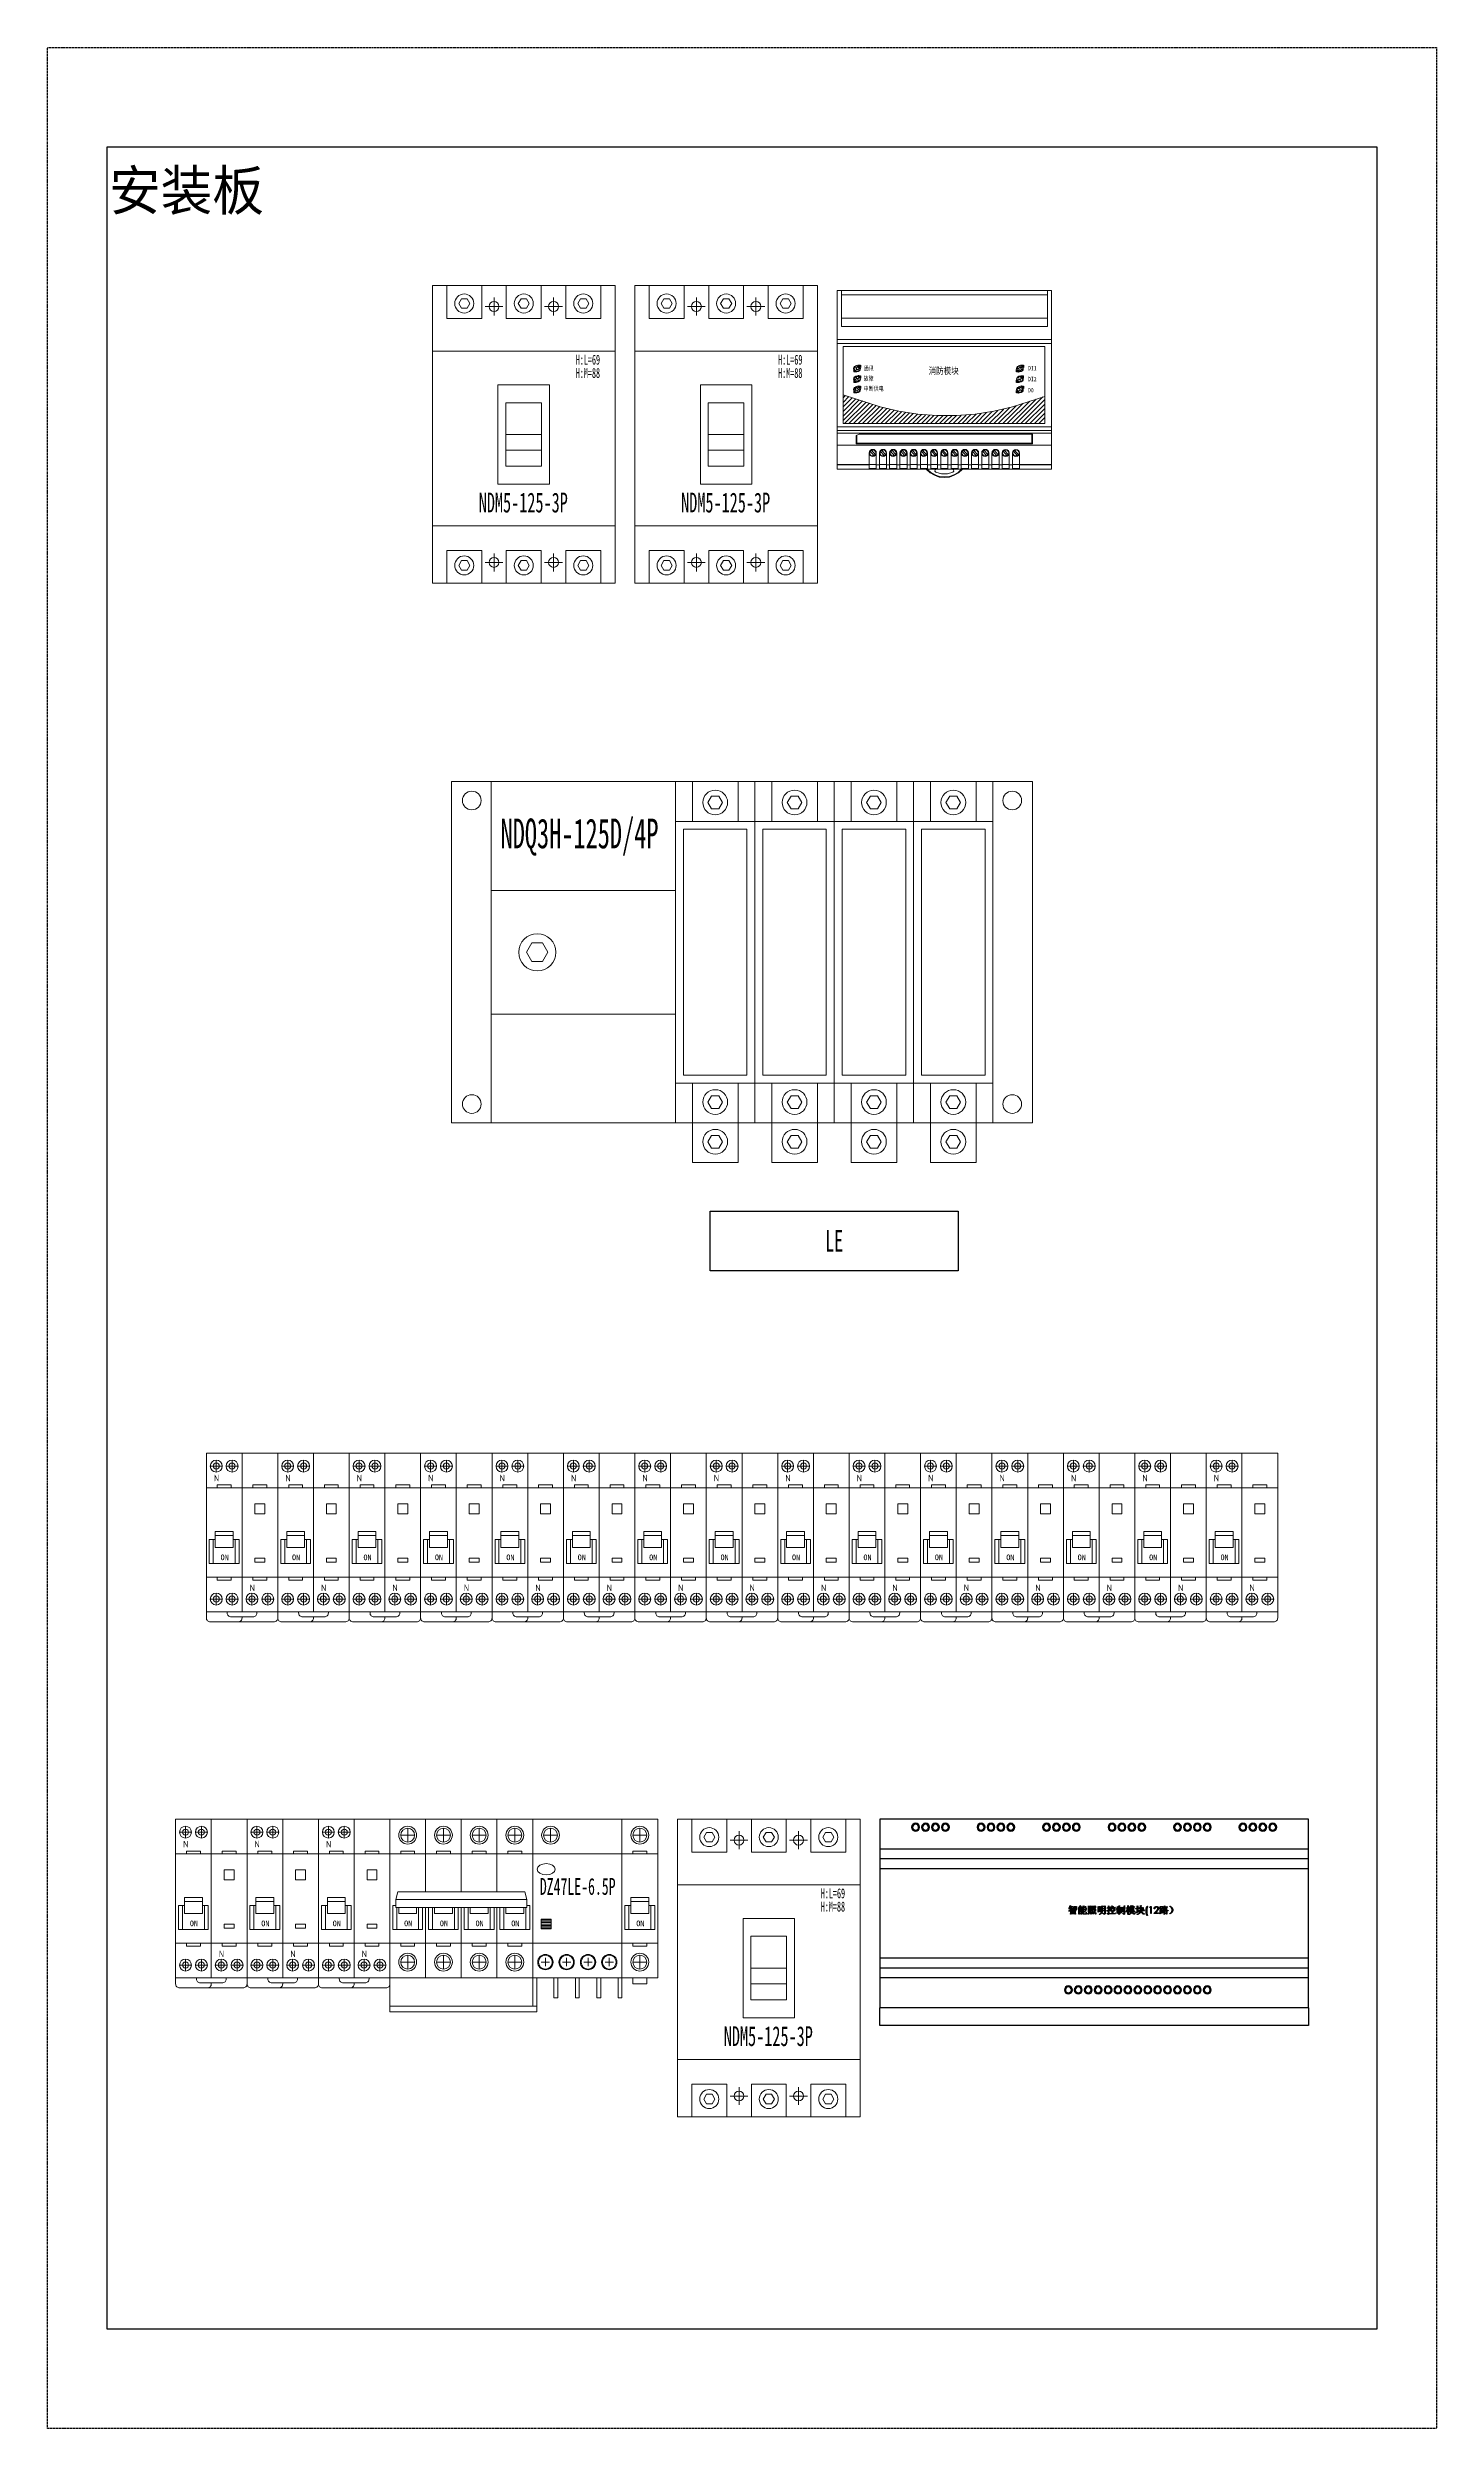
# Model space of a CAD drawing. Extents: x 253872 to 254572, y 311536 to 312736.
import ezdxf
from ezdxf.enums import TextEntityAlignment as Align

# ---------------------------------------------------------------- set-up
doc = ezdxf.new("R2010")
doc.units = 0
doc.header["$MEASUREMENT"] = 0
doc.linetypes.add('DASH', pattern=[0.35, 0.25, -0.1])
doc.linetypes.add('DASHED', pattern=[0.75, 0.5, -0.25])
for name, color, linetype in [('PV-115', 7, 'Continuous'), ('元件', 7, 'Continuous'), ('布置图', 30, 'Continuous')]:
    doc.layers.add(name, color=color, linetype=linetype)
doc.layers.add('细线', color=7, linetype='Continuous', lineweight=0)
doc.styles.add('-仿宋_GB2312', font='gbenor.shx', dxfattribs={"bigfont": 'gbcbig.shx'})
doc.styles.add('-宋体', font='', dxfattribs={"width": 0.7})
doc.styles.add('LEAD', font='', dxfattribs={"width": 0.8})
doc.styles.add('宋', font='', dxfattribs={"width": 0.7})
doc.styles.add('正常', font='')
doc.styles.get('-宋体').set_extended_font_data('NSimSun')
doc.styles.get('LEAD').set_extended_font_data('SimSun')
doc.styles.get('宋').set_extended_font_data('SimSun')
doc.styles.get('正常').set_extended_font_data('FangSong_GB2312')

msp = doc.modelspace()

# ---------------------------------------------------------------- texts
at = {"color": 0}
msp.add_text('安装板', height=20, dxfattribs=at).set_placement((253902.8, 312664.4), align=Align.MIDDLE_LEFT)

# ---------------------------------------------------------------- blocks, each defined once
blk = doc.blocks.new('Manufacturer光辉PartName塑壳断路器Series125ShellFrameLimitingCurrentRemarkPartTypeMinCurrent1MaxCurrent125Poles3PMinPower0MaxPower0LibType2DelFlgfalseUpdateDate')
at = {"layer": '细线'}
for p, q in [((-19.5, 64.5), (-10.5, 64.5)), ((-15, 69), (-15, 60)), ((10.5, 64.5), (19.5, 64.5)), ((15, 69), (15, 60)), ((-15, -69), (-15, -60)), ((15, -69), (15, -60)), ((-19.5, -64.5), (-10.5, -64.5)), ((10.5, -64.5), (19.5, -64.5))]:
    blk.add_line(p, q, dxfattribs=at)
for points in [[(-46, -75), (46, -75), (46, 75), (-46, 75)], [(-38.8, 58.5), (-21.2, 58.5), (-21.2, 75), (-38.8, 75)], [(-8.8, 58.5), (8.8, 58.5), (8.8, 75), (-8.8, 75)], [(21.2, 58.5), (38.8, 58.5), (38.8, 75), (21.2, 75)], [(-46, -46), (46, -46), (46, 42), (-46, 42)], [(-13, -25), (13, -25), (13, 25), (-13, 25)], [(-9, -16), (9, -16), (9, 16), (-9, 16)], [(-9, 0), (9, 0), (9, -16), (-9, -16)], [(-9, 0), (9, 0), (9, -8), (-9, -8)], [(-38.8, -58.5), (-21.2, -58.5), (-21.2, -75), (-38.8, -75)], [(-8.8, -58.5), (8.8, -58.5), (8.8, -75), (-8.8, -75)], [(21.2, -58.5), (38.8, -58.5), (38.8, -75), (21.2, -75)]]:
    blk.add_lwpolyline(points, close=True, dxfattribs=at)
at = {"layer": '细线', "color": 7}
for points in [[(-27.2, 66), (-28.6, 68.4), (-31.4, 68.4), (-32.8, 66), (-31.4, 63.6), (-28.6, 63.6)], [(2.8, 66), (1.4, 68.4), (-1.4, 68.4), (-2.8, 66), (-1.4, 63.6), (1.4, 63.6)], [(32.8, 66), (31.4, 68.4), (28.6, 68.4), (27.2, 66), (28.6, 63.6), (31.4, 63.6)], [(-27.2, -66), (-28.6, -68.4), (-31.4, -68.4), (-32.8, -66), (-31.4, -63.6), (-28.6, -63.6)], [(2.8, -66), (1.4, -68.4), (-1.4, -68.4), (-2.8, -66), (-1.4, -63.6), (1.4, -63.6)], [(32.8, -66), (31.4, -68.4), (28.6, -68.4), (27.2, -66), (28.6, -63.6), (31.4, -63.6)]]:
    blk.add_lwpolyline(points, close=True, dxfattribs=at)
for centre in [(-30, 66), (0, 66), (30, 66), (-30, -66), (0, -66), (30, -66)]:
    blk.add_circle(centre, 4.8, dxfattribs=at)
at = {"layer": '细线'}
for centre in [(-15, 64.5), (15, 64.5), (-15, -64.5), (15, -64.5)]:
    blk.add_circle(centre, 2.5, dxfattribs=at)
at = {"layer": '细线', "color": 7, "attachment_point": 1, "style": '宋'}
for s, insert, char_height, width in [('\\pxql;{\\fFangSong_GB2312|b0|i0|c134|p49;\\W0.6;H:L=69}', (26.2, 40.2), 5, 16.799), ('\\pxql;{\\fFangSong_GB2312|b0|i0|c134|p49;\\W0.6;H:M=88}', (26.2, 33.5), 5, 16.799), ('\\pxql;{\\fFangSong_GB2312|b0|i0|c134|p49;\\W0.6;NDM5-125-3P}', (-22.7, -29.3), 10, 49.265)]:
    blk.add_mtext(s, dxfattribs=dict(at, insert=insert, char_height=char_height, width=width))
blk = doc.blocks.new('Manufacturer光辉PartName电源监控Series宽度108ShellFrameLimitingCurrentRemarkPartTypeMinCurrent0MaxCurrent0PolesMinPower0MaxPower0LibType2DelFlgfalseUpdateDate')
at = {"lineweight": 0, "transparency": 33554687}
h = blk.add_hatch(color=0, dxfattribs=at)
h.dxf.hatch_style = 2
h.paths.add_polyline_path([(-45.7, 5.1), (-45.7, 5), (-45.6, 5)])
h = blk.add_hatch(color=0, dxfattribs=at)
h.dxf.hatch_style = 2
h.paths.add_polyline_path([(-45.7, 4.9), (-45.7, 4.9), (-45.6, 4.9)])
h = blk.add_hatch(color=0, dxfattribs=at)
h.dxf.hatch_style = 2
h.paths.add_polyline_path([(-45.7, 4.9), (-45.6, 4.9), (-45.6, 4.9)])
h = blk.add_hatch(color=0, dxfattribs=at)
h.dxf.hatch_style = 2
h.paths.add_polyline_path([(-45.7, 4.9), (-45.6, 4.9), (-45.6, 4.8)])
h = blk.add_hatch(color=0, dxfattribs=at)
h.dxf.hatch_style = 2
h.paths.add_polyline_path([(-45.7, 4.8), (-45.6, 4.8), (-45.5, 4.8)])
h = blk.add_hatch(color=0, dxfattribs=at)
h.dxf.hatch_style = 2
h.paths.add_polyline_path([(-45.7, 4.8), (-45.5, 4.8), (-45.5, 4.7)])
h = blk.add_hatch(color=0, dxfattribs=at)
h.dxf.hatch_style = 2
h.paths.add_polyline_path([(-45.7, 4.7), (-45.7, 4.7), (-45.5, 4.7)])
h = blk.add_hatch(color=0, dxfattribs=at)
h.dxf.hatch_style = 2
h.paths.add_polyline_path([(-45.7, 4.7), (-45.5, 4.7), (-45.5, 4.7)])
h = blk.add_hatch(color=0, dxfattribs=at)
h.dxf.hatch_style = 2
h.paths.add_polyline_path([(-45.7, 4.7), (-45.5, 4.7), (-45.4, 4.6)])
h = blk.add_hatch(color=0, dxfattribs=at)
h.dxf.hatch_style = 2
h.paths.add_polyline_path([(-45.7, 4.6), (-45.4, 4.6), (-45.4, 4.6)])
h = blk.add_hatch(color=0, dxfattribs=at)
h.dxf.hatch_style = 2
h.paths.add_polyline_path([(-45.7, 4.6), (-45.4, 4.6), (-45.4, 4.6)])
h = blk.add_hatch(color=0, dxfattribs=at)
h.dxf.hatch_style = 2
h.paths.add_polyline_path([(-45.7, 4.6), (-45.4, 4.6), (-45.3, 4.5)])
h = blk.add_hatch(color=0, dxfattribs=at)
h.dxf.hatch_style = 2
h.paths.add_polyline_path([(-45.7, 4.5), (-45.3, 4.5), (-45.3, 4.5)])
h = blk.add_hatch(color=0, dxfattribs=at)
h.dxf.hatch_style = 2
h.paths.add_polyline_path([(-45.7, 4.5), (-45.7, 4.4), (-45.2, 4.4)])
h = blk.add_hatch(color=0, dxfattribs=at)
h.dxf.hatch_style = 2
h.paths.add_polyline_path([(-45.7, 4.5), (-45.3, 4.5), (-45.2, 4.4)])
h = blk.add_hatch(color=0, dxfattribs=at)
h.dxf.hatch_style = 2
h.paths.add_polyline_path([(-45.7, 4.4), (-45.7, 4.4), (-45.2, 4.4)])
h = blk.add_hatch(color=0, dxfattribs=at)
h.dxf.hatch_style = 2
h.paths.add_polyline_path([(-45.7, 4.4), (-45.2, 4.4), (-45.2, 4.4)])
h = blk.add_hatch(color=0, dxfattribs=at)
h.dxf.hatch_style = 2
h.paths.add_polyline_path([(-45.7, 4.4), (-45.7, 4.4), (-45.2, 4.4)])
h = blk.add_hatch(color=0, dxfattribs=at)
h.dxf.hatch_style = 2
h.paths.add_polyline_path([(-45.7, 4.4), (-45.2, 4.4), (-45.2, 4.4)])
h = blk.add_hatch(color=0, dxfattribs=at)
h.dxf.hatch_style = 2
h.paths.add_polyline_path([(-45.7, 4.4), (-45.7, 4.3), (-45.1, 4.3)])
h = blk.add_hatch(color=0, dxfattribs=at)
h.dxf.hatch_style = 2
h.paths.add_polyline_path([(-45.7, 4.4), (-45.2, 4.4), (-45.1, 4.3)])
h = blk.add_hatch(color=0, dxfattribs=at)
h.dxf.hatch_style = 2
h.paths.add_polyline_path([(-45.7, 4.3), (-45.7, 4.3), (-45.1, 4.3)])
h = blk.add_hatch(color=0, dxfattribs=at)
h.dxf.hatch_style = 2
h.paths.add_polyline_path([(-45.7, 4.3), (-45.1, 4.3), (-45.1, 4.3)])
h = blk.add_hatch(color=0, dxfattribs=at)
h.dxf.hatch_style = 2
h.paths.add_polyline_path([(-45.7, 4.3), (-45.7, 4.3), (-45, 4.3)])
h = blk.add_hatch(color=0, dxfattribs=at)
h.dxf.hatch_style = 2
h.paths.add_polyline_path([(-45.7, 4.3), (-45.1, 4.3), (-45, 4.3)])
h = blk.add_hatch(color=0, dxfattribs=at)
h.dxf.hatch_style = 2
h.paths.add_polyline_path([(-45.7, 4.3), (-45.7, 4.2), (-45, 4.2)])
h = blk.add_hatch(color=0, dxfattribs=at)
h.dxf.hatch_style = 2
h.paths.add_polyline_path([(-45.7, 4.3), (-45, 4.3), (-45, 4.2)])
h = blk.add_hatch(color=0, dxfattribs=at)
h.dxf.hatch_style = 2
h.paths.add_polyline_path([(-45.7, 4.2), (-45, 4.2), (-44.9, 4.2)])
h = blk.add_hatch(color=0, dxfattribs=at)
h.dxf.hatch_style = 2
h.paths.add_polyline_path([(-45.7, 4.2), (-44.9, 4.2), (-44.9, 4.2)])
h = blk.add_hatch(color=0, dxfattribs=at)
h.dxf.hatch_style = 2
h.paths.add_polyline_path([(-45.7, 4.2), (-44.9, 4.2), (-44.8, 4.1)])
h = blk.add_hatch(color=0, dxfattribs=at)
h.dxf.hatch_style = 2
h.paths.add_polyline_path([(-45.7, 4.1), (-44.8, 4.1), (-44.8, 4.1)])
h = blk.add_hatch(color=0, dxfattribs=at)
h.dxf.hatch_style = 2
h.paths.add_polyline_path([(-45.7, 4.1), (-44.8, 4.1), (-44.7, 4.1)])
h = blk.add_hatch(color=0, dxfattribs=at)
h.dxf.hatch_style = 2
h.paths.add_polyline_path([(-45.7, 4.1), (-44.7, 4.1), (-44.7, 4.1)])
h = blk.add_hatch(color=0, dxfattribs=at)
h.dxf.hatch_style = 2
h.paths.add_polyline_path([(-45.7, 4.1), (-44.7, 4.1), (-44.6, 4)])
h = blk.add_hatch(color=0, dxfattribs=at)
h.dxf.hatch_style = 2
h.paths.add_polyline_path([(-45.7, 4), (-44.6, 4), (-44.6, 4)])
h = blk.add_hatch(color=0, dxfattribs=at)
h.dxf.hatch_style = 2
h.paths.add_polyline_path([(-45.7, 4), (-44.6, 4), (-44.5, 4)])
h = blk.add_hatch(color=0, dxfattribs=at)
h.dxf.hatch_style = 2
h.paths.add_polyline_path([(-43.6, 7.4), (-43.5, 7.4), (-42.3, 7.4)])
h = blk.add_hatch(color=0, dxfattribs=at)
h.dxf.hatch_style = 2
h.paths.add_polyline_path([(-43.6, 2.1), (-43.5, 2.1), (-42.3, 2.1)])
h = blk.add_hatch(color=0, dxfattribs=at)
h.dxf.hatch_style = 2
h.paths.add_polyline_path([(-43.5, 7.4), (-43.4, 7.3), (-42.3, 7.3)])
h = blk.add_hatch(color=0, dxfattribs=at)
h.dxf.hatch_style = 2
h.paths.add_polyline_path([(-43.5, 2.1), (-43.4, 2.1), (-42.3, 2.1)])
h = blk.add_hatch(color=0, dxfattribs=at)
h.dxf.hatch_style = 2
h.paths.add_polyline_path([(-43.4, 7.3), (-43.4, 7.3), (-42.3, 7.3)])
h = blk.add_hatch(color=0, dxfattribs=at)
h.dxf.hatch_style = 2
h.paths.add_polyline_path([(-43.4, 7.3), (-43.3, 7.3), (-42.3, 7.3)])
h = blk.add_hatch(color=0, dxfattribs=at)
h.dxf.hatch_style = 2
h.paths.add_polyline_path([(-43.4, 2.1), (-43.4, 2), (-42.3, 2)])
h = blk.add_hatch(color=0, dxfattribs=at)
h.dxf.hatch_style = 2
h.paths.add_polyline_path([(-43.4, 2), (-43.3, 2), (-42.3, 2)])
h = blk.add_hatch(color=0, dxfattribs=at)
h.dxf.hatch_style = 2
h.paths.add_polyline_path([(-43.3, 7.3), (-43.3, 7.3), (-42.3, 7.3)])
h = blk.add_hatch(color=0, dxfattribs=at)
h.dxf.hatch_style = 2
h.paths.add_polyline_path([(-43.3, 7.3), (-43.2, 7.2), (-42.3, 7.2)])
h = blk.add_hatch(color=0, dxfattribs=at)
h.dxf.hatch_style = 2
h.paths.add_polyline_path([(-43.3, 2), (-43.3, 2), (-42.3, 2)])
h = blk.add_hatch(color=0, dxfattribs=at)
h.dxf.hatch_style = 2
h.paths.add_polyline_path([(-43.3, 2), (-43.2, 2), (-42.3, 2)])
h = blk.add_hatch(color=0, dxfattribs=at)
h.dxf.hatch_style = 2
h.paths.add_polyline_path([(-43.2, 7.2), (-43.2, 7.2), (-42.3, 7.2)])
h = blk.add_hatch(color=0, dxfattribs=at)
h.dxf.hatch_style = 2
h.paths.add_polyline_path([(-43.2, 7.2), (-43.1, 7.2), (-42.3, 7.2)])
h = blk.add_hatch(color=0, dxfattribs=at)
h.dxf.hatch_style = 2
h.paths.add_polyline_path([(-43.2, 7.2), (-42.3, 7.2), (-42.3, 7.2)])
h = blk.add_hatch(color=0, dxfattribs=at)
h.dxf.hatch_style = 2
h.paths.add_polyline_path([(-43.2, 2), (-43.2, 1.9), (-42.3, 1.9)])
h = blk.add_hatch(color=0, dxfattribs=at)
h.dxf.hatch_style = 2
h.paths.add_polyline_path([(-43.2, 1.9), (-43.1, 1.9), (-42.3, 1.9)])
h = blk.add_hatch(color=0, dxfattribs=at)
h.dxf.hatch_style = 2
h.paths.add_polyline_path([(-43.2, 1.9), (-42.3, 1.9), (-42.3, 1.9)])
h = blk.add_hatch(color=0, dxfattribs=at)
h.dxf.hatch_style = 2
h.paths.add_polyline_path([(-43.1, 7.2), (-43.1, 7.2), (-42.3, 7.2)])
h = blk.add_hatch(color=0, dxfattribs=at)
h.dxf.hatch_style = 2
h.paths.add_polyline_path([(-43.1, 7.2), (-43, 7.1), (-42.3, 7.1)])
h = blk.add_hatch(color=0, dxfattribs=at)
h.dxf.hatch_style = 2
h.paths.add_polyline_path([(-43.1, 7.2), (-42.3, 7.2), (-42.3, 7.1)])
h = blk.add_hatch(color=0, dxfattribs=at)
h.dxf.hatch_style = 2
h.paths.add_polyline_path([(-43.1, 1.9), (-43.1, 1.9), (-42.3, 1.9)])
h = blk.add_hatch(color=0, dxfattribs=at)
h.dxf.hatch_style = 2
h.paths.add_polyline_path([(-43.1, 1.9), (-43, 1.8), (-42.3, 1.8)])
h = blk.add_hatch(color=0, dxfattribs=at)
h.dxf.hatch_style = 2
h.paths.add_polyline_path([(-43.1, 1.9), (-42.3, 1.9), (-42.3, 1.8)])
h = blk.add_hatch(color=0, dxfattribs=at)
h.dxf.hatch_style = 2
h.paths.add_polyline_path([(-43, 7.1), (-43, 7.1), (-42.3, 7.1)])
h = blk.add_hatch(color=0, dxfattribs=at)
h.dxf.hatch_style = 2
h.paths.add_polyline_path([(-43, 7.1), (-42.3, 7.1), (-42.3, 7.1)])
h = blk.add_hatch(color=0, dxfattribs=at)
h.dxf.hatch_style = 2
h.paths.add_polyline_path([(-43, 7.1), (-42.9, 7), (-42.3, 7)])
h = blk.add_hatch(color=0, dxfattribs=at)
h.dxf.hatch_style = 2
h.paths.add_polyline_path([(-43, 7.1), (-42.3, 7.1), (-42.3, 7)])
h = blk.add_hatch(color=0, dxfattribs=at)
h.dxf.hatch_style = 2
h.paths.add_polyline_path([(-43, 1.8), (-43, 1.8), (-42.3, 1.8)])
h = blk.add_hatch(color=0, dxfattribs=at)
h.dxf.hatch_style = 2
h.paths.add_polyline_path([(-43, 1.8), (-42.3, 1.8), (-42.3, 1.8)])
h = blk.add_hatch(color=0, dxfattribs=at)
h.dxf.hatch_style = 2
h.paths.add_polyline_path([(-43, 1.8), (-42.9, 1.8), (-42.3, 1.8)])
h = blk.add_hatch(color=0, dxfattribs=at)
h.dxf.hatch_style = 2
h.paths.add_polyline_path([(-43, 1.8), (-42.3, 1.8), (-42.3, 1.8)])
h = blk.add_hatch(color=0, dxfattribs=at)
h.dxf.hatch_style = 2
h.paths.add_polyline_path([(-42.9, 7), (-42.9, 7), (-42.3, 7)])
h = blk.add_hatch(color=0, dxfattribs=at)
h.dxf.hatch_style = 2
h.paths.add_polyline_path([(-42.9, 7), (-42.3, 7), (-42.3, 7)])
h = blk.add_hatch(color=0, dxfattribs=at)
h.dxf.hatch_style = 2
h.paths.add_polyline_path([(-42.9, 7), (-42.8, 7), (-42.3, 7)])
h = blk.add_hatch(color=0, dxfattribs=at)
h.dxf.hatch_style = 2
h.paths.add_polyline_path([(-42.9, 7), (-42.3, 7), (-42.3, 7)])
h = blk.add_hatch(color=0, dxfattribs=at)
h.dxf.hatch_style = 2
h.paths.add_polyline_path([(-42.9, 1.8), (-42.9, 1.7), (-42.3, 1.7)])
h = blk.add_hatch(color=0, dxfattribs=at)
h.dxf.hatch_style = 2
h.paths.add_polyline_path([(-42.9, 1.8), (-42.3, 1.8), (-42.3, 1.7)])
h = blk.add_hatch(color=0, dxfattribs=at)
h.dxf.hatch_style = 2
h.paths.add_polyline_path([(-42.8, 7), (-42.8, 6.9), (-42.3, 6.9)])
h = blk.add_hatch(color=0, dxfattribs=at)
h.dxf.hatch_style = 2
h.paths.add_polyline_path([(-42.8, 7), (-42.3, 7), (-42.3, 6.9)])
h = blk.add_hatch(color=0, dxfattribs=at)
h.dxf.hatch_style = 2
h.paths.add_polyline_path([(-42.8, 6.9), (-42.8, 6.9), (-42.3, 6.9)])
h = blk.add_hatch(color=0, dxfattribs=at)
h.dxf.hatch_style = 2
h.paths.add_polyline_path([(-42.8, 6.9), (-42.3, 6.9), (-42.3, 6.9)])
h = blk.add_hatch(color=0, dxfattribs=at)
h.dxf.hatch_style = 2
h.paths.add_polyline_path([(-42.8, 6.9), (-42.7, 6.9), (-42.3, 6.9)])
h = blk.add_hatch(color=0, dxfattribs=at)
h.dxf.hatch_style = 2
h.paths.add_polyline_path([(-42.8, 6.9), (-42.3, 6.9), (-42.3, 6.9)])
h = blk.add_hatch(color=0, dxfattribs=at)
h.dxf.hatch_style = 2
h.paths.add_polyline_path([(-42.8, 1.7), (-42.8, 1.7), (-42.3, 1.7)])
h = blk.add_hatch(color=0, dxfattribs=at)
h.dxf.hatch_style = 2
h.paths.add_polyline_path([(-42.8, 1.7), (-42.3, 1.7), (-42.3, 1.7)])
h = blk.add_hatch(color=0, dxfattribs=at)
h.dxf.hatch_style = 2
h.paths.add_polyline_path([(-42.8, 1.7), (-42.8, 1.6), (-42.3, 1.6)])
h = blk.add_hatch(color=0, dxfattribs=at)
h.dxf.hatch_style = 2
h.paths.add_polyline_path([(-42.8, 1.7), (-42.3, 1.7), (-42.3, 1.6)])
h = blk.add_hatch(color=0, dxfattribs=at)
h.dxf.hatch_style = 2
h.paths.add_polyline_path([(-42.8, 1.6), (-42.7, 1.6), (-42.3, 1.6)])
h = blk.add_hatch(color=0, dxfattribs=at)
h.dxf.hatch_style = 2
h.paths.add_polyline_path([(-42.8, 1.6), (-42.3, 1.6), (-42.3, 1.6)])
h = blk.add_hatch(color=0, dxfattribs=at)
h.dxf.hatch_style = 2
h.paths.add_polyline_path([(-42.7, 6.9), (-42.7, 6.8), (-42.3, 6.8)])
h = blk.add_hatch(color=0, dxfattribs=at)
h.dxf.hatch_style = 2
h.paths.add_polyline_path([(-42.7, 6.8), (-42.7, 6.8), (-42.3, 6.8)])
h = blk.add_hatch(color=0, dxfattribs=at)
h.dxf.hatch_style = 2
h.paths.add_polyline_path([(-42.7, 6.8), (-42.6, 6.7), (-42.3, 6.7)])
h = blk.add_hatch(color=0, dxfattribs=at)
h.dxf.hatch_style = 2
h.paths.add_polyline_path([(-42.7, 1.6), (-42.7, 1.5), (-42.3, 1.5)])
h = blk.add_hatch(color=0, dxfattribs=at)
h.dxf.hatch_style = 2
h.paths.add_polyline_path([(-42.7, 1.5), (-42.7, 1.5), (-42.3, 1.5)])
h = blk.add_hatch(color=0, dxfattribs=at)
h.dxf.hatch_style = 2
h.paths.add_polyline_path([(-42.7, 1.5), (-42.6, 1.5), (-42.3, 1.5)])
h = blk.add_hatch(color=0, dxfattribs=at)
h.dxf.hatch_style = 2
h.paths.add_polyline_path([(-42.6, 6.7), (-42.6, 6.7), (-42.3, 6.7)])
h = blk.add_hatch(color=0, dxfattribs=at)
h.dxf.hatch_style = 2
h.paths.add_polyline_path([(-42.6, 6.7), (-42.6, 6.6), (-42.3, 6.6)])
h = blk.add_hatch(color=0, dxfattribs=at)
h.dxf.hatch_style = 2
h.paths.add_polyline_path([(-42.6, 6.6), (-42.5, 6.6), (-42.3, 6.6)])
h = blk.add_hatch(color=0, dxfattribs=at)
h.dxf.hatch_style = 2
h.paths.add_polyline_path([(-42.6, 1.5), (-42.6, 1.4), (-42.3, 1.4)])
h = blk.add_hatch(color=0, dxfattribs=at)
h.dxf.hatch_style = 2
h.paths.add_polyline_path([(-42.6, 1.4), (-42.6, 1.4), (-42.3, 1.4)])
h = blk.add_hatch(color=0, dxfattribs=at)
h.dxf.hatch_style = 2
h.paths.add_polyline_path([(-42.6, 1.4), (-42.5, 1.3), (-42.3, 1.3)])
h = blk.add_hatch(color=0, dxfattribs=at)
h.dxf.hatch_style = 2
h.paths.add_polyline_path([(-42.5, 6.6), (-42.5, 6.5), (-42.3, 6.5)])
h = blk.add_hatch(color=0, dxfattribs=at)
h.dxf.hatch_style = 2
h.paths.add_polyline_path([(-42.5, 6.6), (-42.3, 6.6), (-42.3, 6.5)])
h = blk.add_hatch(color=0, dxfattribs=at)
h.dxf.hatch_style = 2
h.paths.add_polyline_path([(-42.5, 6.5), (-42.5, 6.5), (-42.3, 6.5)])
h = blk.add_hatch(color=0, dxfattribs=at)
h.dxf.hatch_style = 2
h.paths.add_polyline_path([(-42.5, 6.5), (-42.5, 6.4), (-42.3, 6.4)])
h = blk.add_hatch(color=0, dxfattribs=at)
h.dxf.hatch_style = 2
h.paths.add_polyline_path([(-42.5, 6.4), (-42.4, 6.4), (-42.3, 6.4)])
h = blk.add_hatch(color=0, dxfattribs=at)
h.dxf.hatch_style = 2
h.paths.add_polyline_path([(-42.5, 6.4), (-42.3, 6.4), (-42.3, 6.4)])
h = blk.add_hatch(color=0, dxfattribs=at)
h.dxf.hatch_style = 2
h.paths.add_polyline_path([(-42.5, 1.3), (-42.5, 1.3), (-42.3, 1.3)])
h = blk.add_hatch(color=0, dxfattribs=at)
h.dxf.hatch_style = 2
h.paths.add_polyline_path([(-42.5, 1.3), (-42.3, 1.3), (-42.3, 1.3)])
h = blk.add_hatch(color=0, dxfattribs=at)
h.dxf.hatch_style = 2
h.paths.add_polyline_path([(-42.5, 1.3), (-42.5, 1.2), (-42.3, 1.2)])
h = blk.add_hatch(color=0, dxfattribs=at)
h.dxf.hatch_style = 2
h.paths.add_polyline_path([(-42.5, 1.2), (-42.5, 1.2), (-42.3, 1.2)])
h = blk.add_hatch(color=0, dxfattribs=at)
h.dxf.hatch_style = 2
h.paths.add_polyline_path([(-42.5, 1.2), (-42.4, 1.1), (-42.3, 1.1)])
h = blk.add_hatch(color=0, dxfattribs=at)
h.dxf.hatch_style = 2
h.paths.add_polyline_path([(-42.5, 1.2), (-42.3, 1.2), (-42.3, 1.1)])
h = blk.add_hatch(color=0, dxfattribs=at)
h.dxf.hatch_style = 2
h.paths.add_polyline_path([(-42.4, 6.4), (-42.4, 6.4), (-42.3, 6.4)])
h = blk.add_hatch(color=0, dxfattribs=at)
h.dxf.hatch_style = 2
h.paths.add_polyline_path([(-42.4, 1.1), (-42.4, 1.1), (-42.3, 1.1)])
h = blk.add_hatch(color=0, dxfattribs=at)
h.dxf.hatch_style = 2
h.paths.add_polyline_path([(36.4, 5.1), (36.4, 5), (36.5, 5)])
h = blk.add_hatch(color=0, dxfattribs=at)
h.dxf.hatch_style = 2
h.paths.add_polyline_path([(36.4, 5.1), (36.5, 5.1), (36.5, 5)])
h = blk.add_hatch(color=0, dxfattribs=at)
h.dxf.hatch_style = 2
h.paths.add_polyline_path([(36.4, 5), (36.5, 5), (36.6, 4.9)])
h = blk.add_hatch(color=0, dxfattribs=at)
h.dxf.hatch_style = 2
h.paths.add_polyline_path([(36.4, 4.9), (36.4, 4.9), (36.6, 4.9)])
h = blk.add_hatch(color=0, dxfattribs=at)
h.dxf.hatch_style = 2
h.paths.add_polyline_path([(36.4, 4.9), (36.6, 4.9), (36.6, 4.9)])
h = blk.add_hatch(color=0, dxfattribs=at)
h.dxf.hatch_style = 2
h.paths.add_polyline_path([(36.4, 4.9), (36.6, 4.9), (36.6, 4.8)])
h = blk.add_hatch(color=0, dxfattribs=at)
h.dxf.hatch_style = 2
h.paths.add_polyline_path([(36.4, 4.8), (36.6, 4.8), (36.6, 4.8)])
h = blk.add_hatch(color=0, dxfattribs=at)
h.dxf.hatch_style = 2
h.paths.add_polyline_path([(36.4, 4.8), (36.6, 4.8), (36.6, 4.7)])
h = blk.add_hatch(color=0, dxfattribs=at)
h.dxf.hatch_style = 2
h.paths.add_polyline_path([(36.4, 4.7), (36.4, 4.7), (36.7, 4.7)])
h = blk.add_hatch(color=0, dxfattribs=at)
h.dxf.hatch_style = 2
h.paths.add_polyline_path([(36.4, 4.7), (36.6, 4.7), (36.7, 4.7)])
h = blk.add_hatch(color=0, dxfattribs=at)
h.dxf.hatch_style = 2
h.paths.add_polyline_path([(36.4, 4.7), (36.7, 4.7), (36.7, 4.6)])
h = blk.add_hatch(color=0, dxfattribs=at)
h.dxf.hatch_style = 2
h.paths.add_polyline_path([(36.4, 4.6), (36.7, 4.6), (36.7, 4.6)])
h = blk.add_hatch(color=0, dxfattribs=at)
h.dxf.hatch_style = 2
h.paths.add_polyline_path([(36.4, 4.6), (36.7, 4.6), (36.8, 4.6)])
h = blk.add_hatch(color=0, dxfattribs=at)
h.dxf.hatch_style = 2
h.paths.add_polyline_path([(36.4, 4.6), (36.8, 4.6), (36.8, 4.5)])
h = blk.add_hatch(color=0, dxfattribs=at)
h.dxf.hatch_style = 2
h.paths.add_polyline_path([(36.4, 4.5), (36.8, 4.5), (36.9, 4.5)])
h = blk.add_hatch(color=0, dxfattribs=at)
h.dxf.hatch_style = 2
h.paths.add_polyline_path([(36.4, 4.5), (36.4, 4.4), (36.9, 4.4)])
h = blk.add_hatch(color=0, dxfattribs=at)
h.dxf.hatch_style = 2
h.paths.add_polyline_path([(36.4, 4.5), (36.9, 4.5), (36.9, 4.4)])
h = blk.add_hatch(color=0, dxfattribs=at)
h.dxf.hatch_style = 2
h.paths.add_polyline_path([(36.4, 4.4), (36.4, 4.4), (36.9, 4.4)])
h = blk.add_hatch(color=0, dxfattribs=at)
h.dxf.hatch_style = 2
h.paths.add_polyline_path([(36.4, 4.4), (36.9, 4.4), (36.9, 4.4)])
h = blk.add_hatch(color=0, dxfattribs=at)
h.dxf.hatch_style = 2
h.paths.add_polyline_path([(36.4, 4.4), (36.4, 4.4), (37, 4.4)])
h = blk.add_hatch(color=0, dxfattribs=at)
h.dxf.hatch_style = 2
h.paths.add_polyline_path([(36.4, 4.4), (36.9, 4.4), (37, 4.4)])
h = blk.add_hatch(color=0, dxfattribs=at)
h.dxf.hatch_style = 2
h.paths.add_polyline_path([(36.4, 4.4), (36.4, 4.3), (37, 4.3)])
h = blk.add_hatch(color=0, dxfattribs=at)
h.dxf.hatch_style = 2
h.paths.add_polyline_path([(36.4, 4.4), (37, 4.4), (37, 4.3)])
h = blk.add_hatch(color=0, dxfattribs=at)
h.dxf.hatch_style = 2
h.paths.add_polyline_path([(36.4, 4.3), (36.4, 4.3), (37.1, 4.3)])
h = blk.add_hatch(color=0, dxfattribs=at)
h.dxf.hatch_style = 2
h.paths.add_polyline_path([(36.4, 4.3), (37, 4.3), (37.1, 4.3)])
h = blk.add_hatch(color=0, dxfattribs=at)
h.dxf.hatch_style = 2
h.paths.add_polyline_path([(36.4, 4.3), (36.4, 4.3), (37.1, 4.3)])
h = blk.add_hatch(color=0, dxfattribs=at)
h.dxf.hatch_style = 2
h.paths.add_polyline_path([(36.4, 4.3), (37.1, 4.3), (37.1, 4.3)])
h = blk.add_hatch(color=0, dxfattribs=at)
h.dxf.hatch_style = 2
h.paths.add_polyline_path([(36.4, 4.3), (36.4, 4.2), (37.2, 4.2)])
h = blk.add_hatch(color=0, dxfattribs=at)
h.dxf.hatch_style = 2
h.paths.add_polyline_path([(36.4, 4.3), (37.1, 4.3), (37.2, 4.2)])
h = blk.add_hatch(color=0, dxfattribs=at)
h.dxf.hatch_style = 2
h.paths.add_polyline_path([(36.4, 4.2), (37.2, 4.2), (37.2, 4.2)])
h = blk.add_hatch(color=0, dxfattribs=at)
h.dxf.hatch_style = 2
h.paths.add_polyline_path([(36.4, 4.2), (37.2, 4.2), (37.3, 4.2)])
h = blk.add_hatch(color=0, dxfattribs=at)
h.dxf.hatch_style = 2
h.paths.add_polyline_path([(36.4, 4.2), (37.3, 4.2), (37.3, 4.1)])
h = blk.add_hatch(color=0, dxfattribs=at)
h.dxf.hatch_style = 2
h.paths.add_polyline_path([(36.4, 4.1), (37.3, 4.1), (37.4, 4.1)])
h = blk.add_hatch(color=0, dxfattribs=at)
h.dxf.hatch_style = 2
h.paths.add_polyline_path([(36.4, 4.1), (37.4, 4.1), (37.4, 4.1)])
h = blk.add_hatch(color=0, dxfattribs=at)
h.dxf.hatch_style = 2
h.paths.add_polyline_path([(36.4, 4.1), (37.4, 4.1), (37.5, 4.1)])
h = blk.add_hatch(color=0, dxfattribs=at)
h.dxf.hatch_style = 2
h.paths.add_polyline_path([(36.4, 4.1), (37.5, 4.1), (37.5, 4)])
h = blk.add_hatch(color=0, dxfattribs=at)
h.dxf.hatch_style = 2
h.paths.add_polyline_path([(36.4, 4), (37.5, 4), (37.6, 4)])
h = blk.add_hatch(color=0, dxfattribs=at)
h.dxf.hatch_style = 2
h.paths.add_polyline_path([(36.4, 4), (37.6, 4), (37.7, 4)])
h = blk.add_hatch(color=0, dxfattribs=at)
h.dxf.hatch_style = 2
h.paths.add_polyline_path([(38.6, 7.4), (38.6, 7.4), (39.8, 7.4)])
h = blk.add_hatch(color=0, dxfattribs=at)
h.dxf.hatch_style = 2
h.paths.add_polyline_path([(38.6, 7.4), (38.7, 7.3), (39.8, 7.3)])
h = blk.add_hatch(color=0, dxfattribs=at)
h.dxf.hatch_style = 2
h.paths.add_polyline_path([(38.6, 2.1), (38.6, 2.1), (39.8, 2.1)])
h = blk.add_hatch(color=0, dxfattribs=at)
h.dxf.hatch_style = 2
h.paths.add_polyline_path([(38.6, 2.1), (38.7, 2.1), (39.8, 2.1)])
h = blk.add_hatch(color=0, dxfattribs=at)
h.dxf.hatch_style = 2
h.paths.add_polyline_path([(38.7, 7.3), (38.8, 7.3), (39.8, 7.3)])
h = blk.add_hatch(color=0, dxfattribs=at)
h.dxf.hatch_style = 2
h.paths.add_polyline_path([(38.7, 2.1), (38.8, 2), (39.8, 2)])
h = blk.add_hatch(color=0, dxfattribs=at)
h.dxf.hatch_style = 2
h.paths.add_polyline_path([(38.8, 7.3), (38.8, 7.3), (39.8, 7.3)])
h = blk.add_hatch(color=0, dxfattribs=at)
h.dxf.hatch_style = 2
h.paths.add_polyline_path([(38.8, 7.3), (38.9, 7.3), (39.8, 7.3)])
h = blk.add_hatch(color=0, dxfattribs=at)
h.dxf.hatch_style = 2
h.paths.add_polyline_path([(38.8, 2), (38.8, 2), (39.8, 2)])
h = blk.add_hatch(color=0, dxfattribs=at)
h.dxf.hatch_style = 2
h.paths.add_polyline_path([(38.8, 2), (38.9, 2), (39.8, 2)])
h = blk.add_hatch(color=0, dxfattribs=at)
h.dxf.hatch_style = 2
h.paths.add_polyline_path([(38.9, 7.3), (38.9, 7.2), (39.8, 7.2)])
h = blk.add_hatch(color=0, dxfattribs=at)
h.dxf.hatch_style = 2
h.paths.add_polyline_path([(38.9, 7.2), (39, 7.2), (39.8, 7.2)])
h = blk.add_hatch(color=0, dxfattribs=at)
h.dxf.hatch_style = 2
h.paths.add_polyline_path([(38.9, 2), (38.9, 2), (39.8, 2)])
h = blk.add_hatch(color=0, dxfattribs=at)
h.dxf.hatch_style = 2
h.paths.add_polyline_path([(38.9, 2), (39, 1.9), (39.8, 1.9)])
h = blk.add_hatch(color=0, dxfattribs=at)
h.dxf.hatch_style = 2
h.paths.add_polyline_path([(39, 7.2), (39, 7.2), (39.8, 7.2)])
h = blk.add_hatch(color=0, dxfattribs=at)
h.dxf.hatch_style = 2
h.paths.add_polyline_path([(39, 7.2), (39.8, 7.2), (39.8, 7.2)])
h = blk.add_hatch(color=0, dxfattribs=at)
h.dxf.hatch_style = 2
h.paths.add_polyline_path([(39, 7.2), (39.1, 7.2), (39.8, 7.2)])
h = blk.add_hatch(color=0, dxfattribs=at)
h.dxf.hatch_style = 2
h.paths.add_polyline_path([(39, 1.9), (39, 1.9), (39.8, 1.9)])
h = blk.add_hatch(color=0, dxfattribs=at)
h.dxf.hatch_style = 2
h.paths.add_polyline_path([(39, 1.9), (39.8, 1.9), (39.8, 1.9)])
h = blk.add_hatch(color=0, dxfattribs=at)
h.dxf.hatch_style = 2
h.paths.add_polyline_path([(39, 1.9), (39.1, 1.9), (39.8, 1.9)])
h = blk.add_hatch(color=0, dxfattribs=at)
h.dxf.hatch_style = 2
h.paths.add_polyline_path([(39.1, 7.2), (39.1, 7.1), (39.8, 7.1)])
h = blk.add_hatch(color=0, dxfattribs=at)
h.dxf.hatch_style = 2
h.paths.add_polyline_path([(39.1, 7.2), (39.8, 7.2), (39.8, 7.1)])
h = blk.add_hatch(color=0, dxfattribs=at)
h.dxf.hatch_style = 2
h.paths.add_polyline_path([(39.1, 7.1), (39.2, 7.1), (39.8, 7.1)])
h = blk.add_hatch(color=0, dxfattribs=at)
h.dxf.hatch_style = 2
h.paths.add_polyline_path([(39.1, 7.1), (39.8, 7.1), (39.8, 7.1)])
h = blk.add_hatch(color=0, dxfattribs=at)
h.dxf.hatch_style = 2
h.paths.add_polyline_path([(39.1, 1.9), (39.1, 1.8), (39.8, 1.8)])
h = blk.add_hatch(color=0, dxfattribs=at)
h.dxf.hatch_style = 2
h.paths.add_polyline_path([(39.1, 1.9), (39.8, 1.9), (39.8, 1.8)])
h = blk.add_hatch(color=0, dxfattribs=at)
h.dxf.hatch_style = 2
h.paths.add_polyline_path([(39.1, 1.8), (39.2, 1.8), (39.8, 1.8)])
h = blk.add_hatch(color=0, dxfattribs=at)
h.dxf.hatch_style = 2
h.paths.add_polyline_path([(39.1, 1.8), (39.8, 1.8), (39.8, 1.8)])
h = blk.add_hatch(color=0, dxfattribs=at)
h.dxf.hatch_style = 2
h.paths.add_polyline_path([(39.2, 7.1), (39.2, 7), (39.8, 7)])
h = blk.add_hatch(color=0, dxfattribs=at)
h.dxf.hatch_style = 2
h.paths.add_polyline_path([(39.2, 7.1), (39.8, 7.1), (39.8, 7)])
h = blk.add_hatch(color=0, dxfattribs=at)
h.dxf.hatch_style = 2
h.paths.add_polyline_path([(39.2, 7), (39.3, 7), (39.8, 7)])
h = blk.add_hatch(color=0, dxfattribs=at)
h.dxf.hatch_style = 2
h.paths.add_polyline_path([(39.2, 7), (39.8, 7), (39.8, 7)])
h = blk.add_hatch(color=0, dxfattribs=at)
h.dxf.hatch_style = 2
h.paths.add_polyline_path([(39.2, 1.8), (39.2, 1.8), (39.8, 1.8)])
h = blk.add_hatch(color=0, dxfattribs=at)
h.dxf.hatch_style = 2
h.paths.add_polyline_path([(39.2, 1.8), (39.8, 1.8), (39.8, 1.8)])
h = blk.add_hatch(color=0, dxfattribs=at)
h.dxf.hatch_style = 2
h.paths.add_polyline_path([(39.2, 1.8), (39.3, 1.7), (39.8, 1.7)])
h = blk.add_hatch(color=0, dxfattribs=at)
h.dxf.hatch_style = 2
h.paths.add_polyline_path([(39.2, 1.8), (39.8, 1.8), (39.8, 1.7)])
h = blk.add_hatch(color=0, dxfattribs=at)
h.dxf.hatch_style = 2
h.paths.add_polyline_path([(39.3, 7), (39.3, 7), (39.8, 7)])
h = blk.add_hatch(color=0, dxfattribs=at)
h.dxf.hatch_style = 2
h.paths.add_polyline_path([(39.3, 7), (39.8, 7), (39.8, 7)])
h = blk.add_hatch(color=0, dxfattribs=at)
h.dxf.hatch_style = 2
h.paths.add_polyline_path([(39.3, 7), (39.3, 6.9), (39.8, 6.9)])
h = blk.add_hatch(color=0, dxfattribs=at)
h.dxf.hatch_style = 2
h.paths.add_polyline_path([(39.3, 7), (39.8, 7), (39.8, 6.9)])
h = blk.add_hatch(color=0, dxfattribs=at)
h.dxf.hatch_style = 2
h.paths.add_polyline_path([(39.3, 6.9), (39.4, 6.9), (39.8, 6.9)])
h = blk.add_hatch(color=0, dxfattribs=at)
h.dxf.hatch_style = 2
h.paths.add_polyline_path([(39.3, 6.9), (39.8, 6.9), (39.8, 6.9)])
h = blk.add_hatch(color=0, dxfattribs=at)
h.dxf.hatch_style = 2
h.paths.add_polyline_path([(39.3, 1.7), (39.3, 1.7), (39.8, 1.7)])
h = blk.add_hatch(color=0, dxfattribs=at)
h.dxf.hatch_style = 2
h.paths.add_polyline_path([(39.3, 1.7), (39.8, 1.7), (39.8, 1.7)])
h = blk.add_hatch(color=0, dxfattribs=at)
h.dxf.hatch_style = 2
h.paths.add_polyline_path([(39.3, 1.7), (39.3, 1.7), (39.8, 1.7)])
h = blk.add_hatch(color=0, dxfattribs=at)
h.dxf.hatch_style = 2
h.paths.add_polyline_path([(39.3, 1.7), (39.8, 1.7), (39.8, 1.7)])
h = blk.add_hatch(color=0, dxfattribs=at)
h.dxf.hatch_style = 2
h.paths.add_polyline_path([(39.3, 1.7), (39.4, 1.6), (39.8, 1.6)])
h = blk.add_hatch(color=0, dxfattribs=at)
h.dxf.hatch_style = 2
h.paths.add_polyline_path([(39.3, 1.7), (39.8, 1.7), (39.8, 1.6)])
h = blk.add_hatch(color=0, dxfattribs=at)
h.dxf.hatch_style = 2
h.paths.add_polyline_path([(39.4, 6.9), (39.4, 6.9), (39.8, 6.9)])
h = blk.add_hatch(color=0, dxfattribs=at)
h.dxf.hatch_style = 2
h.paths.add_polyline_path([(39.4, 6.9), (39.8, 6.9), (39.8, 6.9)])
h = blk.add_hatch(color=0, dxfattribs=at)
h.dxf.hatch_style = 2
h.paths.add_polyline_path([(39.4, 6.9), (39.5, 6.8), (39.8, 6.8)])
h = blk.add_hatch(color=0, dxfattribs=at)
h.dxf.hatch_style = 2
h.paths.add_polyline_path([(39.4, 1.6), (39.4, 1.6), (39.8, 1.6)])
h = blk.add_hatch(color=0, dxfattribs=at)
h.dxf.hatch_style = 2
h.paths.add_polyline_path([(39.4, 1.6), (39.8, 1.6), (39.8, 1.6)])
h = blk.add_hatch(color=0, dxfattribs=at)
h.dxf.hatch_style = 2
h.paths.add_polyline_path([(39.4, 1.6), (39.5, 1.5), (39.8, 1.5)])
h = blk.add_hatch(color=0, dxfattribs=at)
h.dxf.hatch_style = 2
h.paths.add_polyline_path([(39.5, 6.8), (39.5, 6.8), (39.8, 6.8)])
h = blk.add_hatch(color=0, dxfattribs=at)
h.dxf.hatch_style = 2
h.paths.add_polyline_path([(39.5, 6.8), (39.5, 6.7), (39.8, 6.7)])
h = blk.add_hatch(color=0, dxfattribs=at)
h.dxf.hatch_style = 2
h.paths.add_polyline_path([(39.5, 6.7), (39.6, 6.7), (39.8, 6.7)])
h = blk.add_hatch(color=0, dxfattribs=at)
h.dxf.hatch_style = 2
h.paths.add_polyline_path([(39.5, 1.5), (39.5, 1.5), (39.8, 1.5)])
h = blk.add_hatch(color=0, dxfattribs=at)
h.dxf.hatch_style = 2
h.paths.add_polyline_path([(39.5, 1.5), (39.5, 1.5), (39.8, 1.5)])
h = blk.add_hatch(color=0, dxfattribs=at)
h.dxf.hatch_style = 2
h.paths.add_polyline_path([(39.5, 1.5), (39.6, 1.4), (39.8, 1.4)])
h = blk.add_hatch(color=0, dxfattribs=at)
h.dxf.hatch_style = 2
h.paths.add_polyline_path([(39.6, 6.7), (39.6, 6.6), (39.8, 6.6)])
h = blk.add_hatch(color=0, dxfattribs=at)
h.dxf.hatch_style = 2
h.paths.add_polyline_path([(39.6, 6.6), (39.6, 6.6), (39.8, 6.6)])
h = blk.add_hatch(color=0, dxfattribs=at)
h.dxf.hatch_style = 2
h.paths.add_polyline_path([(39.6, 6.6), (39.6, 6.5), (39.8, 6.5)])
h = blk.add_hatch(color=0, dxfattribs=at)
h.dxf.hatch_style = 2
h.paths.add_polyline_path([(39.6, 6.6), (39.8, 6.6), (39.8, 6.5)])
h = blk.add_hatch(color=0, dxfattribs=at)
h.dxf.hatch_style = 2
h.paths.add_polyline_path([(39.6, 6.5), (39.7, 6.5), (39.8, 6.5)])
h = blk.add_hatch(color=0, dxfattribs=at)
h.dxf.hatch_style = 2
h.paths.add_polyline_path([(39.6, 1.4), (39.6, 1.4), (39.8, 1.4)])
h = blk.add_hatch(color=0, dxfattribs=at)
h.dxf.hatch_style = 2
h.paths.add_polyline_path([(39.6, 1.4), (39.6, 1.3), (39.8, 1.3)])
h = blk.add_hatch(color=0, dxfattribs=at)
h.dxf.hatch_style = 2
h.paths.add_polyline_path([(39.6, 1.3), (39.6, 1.3), (39.8, 1.3)])
h = blk.add_hatch(color=0, dxfattribs=at)
h.dxf.hatch_style = 2
h.paths.add_polyline_path([(39.6, 1.3), (39.8, 1.3), (39.8, 1.3)])
h = blk.add_hatch(color=0, dxfattribs=at)
h.dxf.hatch_style = 2
h.paths.add_polyline_path([(39.6, 1.3), (39.7, 1.2), (39.8, 1.2)])
h = blk.add_hatch(color=0, dxfattribs=at)
h.dxf.hatch_style = 2
h.paths.add_polyline_path([(39.7, 6.4), (39.7, 6.4), (39.8, 6.4)])
h = blk.add_hatch(color=0, dxfattribs=at)
h.dxf.hatch_style = 2
h.paths.add_polyline_path([(39.7, 6.4), (39.8, 6.4), (39.8, 6.4)])
h = blk.add_hatch(color=0, dxfattribs=at)
h.dxf.hatch_style = 2
h.paths.add_polyline_path([(39.7, 1.2), (39.7, 1.1), (39.8, 1.1)])
h = blk.add_hatch(color=0, dxfattribs=at)
h.dxf.hatch_style = 2
h.paths.add_polyline_path([(39.7, 1.2), (39.8, 1.2), (39.8, 1.1)])
h = blk.add_hatch(color=0, dxfattribs=at)
h.dxf.hatch_style = 2
h.paths.add_polyline_path([(-45.7, -0.2), (-45.7, -0.2), (-45.6, -0.2)])
h = blk.add_hatch(color=0, dxfattribs=at)
h.dxf.hatch_style = 2
h.paths.add_polyline_path([(-45.7, -0.3), (-45.7, -0.4), (-45.6, -0.4)])
h = blk.add_hatch(color=0, dxfattribs=at)
h.dxf.hatch_style = 2
h.paths.add_polyline_path([(-45.7, -0.3), (-45.6, -0.3), (-45.6, -0.4)])
h = blk.add_hatch(color=0, dxfattribs=at)
h.dxf.hatch_style = 2
h.paths.add_polyline_path([(-45.7, -0.4), (-45.6, -0.4), (-45.6, -0.4)])
h = blk.add_hatch(color=0, dxfattribs=at)
h.dxf.hatch_style = 2
h.paths.add_polyline_path([(-45.7, -0.4), (-45.6, -0.4), (-45.5, -0.5)])
h = blk.add_hatch(color=0, dxfattribs=at)
h.dxf.hatch_style = 2
h.paths.add_polyline_path([(-45.7, -0.5), (-45.5, -0.5), (-45.5, -0.5)])
h = blk.add_hatch(color=0, dxfattribs=at)
h.dxf.hatch_style = 2
h.paths.add_polyline_path([(-45.7, -0.5), (-45.7, -0.6), (-45.5, -0.6)])
h = blk.add_hatch(color=0, dxfattribs=at)
h.dxf.hatch_style = 2
h.paths.add_polyline_path([(-45.7, -0.5), (-45.5, -0.5), (-45.5, -0.6)])
h = blk.add_hatch(color=0, dxfattribs=at)
h.dxf.hatch_style = 2
h.paths.add_polyline_path([(-45.7, -0.6), (-45.5, -0.6), (-45.4, -0.6)])
h = blk.add_hatch(color=0, dxfattribs=at)
h.dxf.hatch_style = 2
h.paths.add_polyline_path([(-45.7, -0.6), (-45.4, -0.6), (-45.4, -0.7)])
h = blk.add_hatch(color=0, dxfattribs=at)
h.dxf.hatch_style = 2
h.paths.add_polyline_path([(-45.7, -0.7), (-45.4, -0.7), (-45.4, -0.7)])
h = blk.add_hatch(color=0, dxfattribs=at)
h.dxf.hatch_style = 2
h.paths.add_polyline_path([(-45.7, -0.7), (-45.4, -0.7), (-45.3, -0.7)])
h = blk.add_hatch(color=0, dxfattribs=at)
h.dxf.hatch_style = 2
h.paths.add_polyline_path([(-45.7, -0.7), (-45.3, -0.7), (-45.3, -0.8)])
h = blk.add_hatch(color=0, dxfattribs=at)
h.dxf.hatch_style = 2
h.paths.add_polyline_path([(-45.7, -0.8), (-45.7, -0.8), (-45.2, -0.8)])
h = blk.add_hatch(color=0, dxfattribs=at)
h.dxf.hatch_style = 2
h.paths.add_polyline_path([(-45.7, -0.8), (-45.3, -0.8), (-45.2, -0.8)])
h = blk.add_hatch(color=0, dxfattribs=at)
h.dxf.hatch_style = 2
h.paths.add_polyline_path([(-45.7, -0.8), (-45.7, -0.9), (-45.2, -0.9)])
h = blk.add_hatch(color=0, dxfattribs=at)
h.dxf.hatch_style = 2
h.paths.add_polyline_path([(-45.7, -0.8), (-45.2, -0.8), (-45.2, -0.9)])
h = blk.add_hatch(color=0, dxfattribs=at)
h.dxf.hatch_style = 2
h.paths.add_polyline_path([(-45.7, -0.9), (-45.7, -0.9), (-45.2, -0.9)])
h = blk.add_hatch(color=0, dxfattribs=at)
h.dxf.hatch_style = 2
h.paths.add_polyline_path([(-45.7, -0.9), (-45.2, -0.9), (-45.2, -0.9)])
h = blk.add_hatch(color=0, dxfattribs=at)
h.dxf.hatch_style = 2
h.paths.add_polyline_path([(-45.7, -0.9), (-45.7, -0.9), (-45.1, -0.9)])
h = blk.add_hatch(color=0, dxfattribs=at)
h.dxf.hatch_style = 2
h.paths.add_polyline_path([(-45.7, -0.9), (-45.2, -0.9), (-45.1, -0.9)])
h = blk.add_hatch(color=0, dxfattribs=at)
h.dxf.hatch_style = 2
h.paths.add_polyline_path([(-45.7, -0.9), (-45.7, -1), (-45.1, -1)])
h = blk.add_hatch(color=0, dxfattribs=at)
h.dxf.hatch_style = 2
h.paths.add_polyline_path([(-45.7, -0.9), (-45.1, -0.9), (-45.1, -1)])
h = blk.add_hatch(color=0, dxfattribs=at)
h.dxf.hatch_style = 2
h.paths.add_polyline_path([(-45.7, -1), (-45.7, -1), (-45, -1)])
h = blk.add_hatch(color=0, dxfattribs=at)
h.dxf.hatch_style = 2
h.paths.add_polyline_path([(-45.7, -1), (-45.1, -1), (-45, -1)])
h = blk.add_hatch(color=0, dxfattribs=at)
h.dxf.hatch_style = 2
h.paths.add_polyline_path([(-45.7, -1), (-45.7, -1.1), (-45, -1.1)])
h = blk.add_hatch(color=0, dxfattribs=at)
h.dxf.hatch_style = 2
h.paths.add_polyline_path([(-45.7, -1), (-45, -1), (-45, -1.1)])
h = blk.add_hatch(color=0, dxfattribs=at)
h.dxf.hatch_style = 2
h.paths.add_polyline_path([(-45.7, -1.1), (-45, -1.1), (-44.9, -1.1)])
h = blk.add_hatch(color=0, dxfattribs=at)
h.dxf.hatch_style = 2
h.paths.add_polyline_path([(-45.7, -1.1), (-44.9, -1.1), (-44.9, -1.1)])
h = blk.add_hatch(color=0, dxfattribs=at)
h.dxf.hatch_style = 2
h.paths.add_polyline_path([(-45.7, -1.1), (-44.9, -1.1), (-44.8, -1.1)])
h = blk.add_hatch(color=0, dxfattribs=at)
h.dxf.hatch_style = 2
h.paths.add_polyline_path([(-45.7, -1.1), (-44.8, -1.1), (-44.8, -1.2)])
h = blk.add_hatch(color=0, dxfattribs=at)
h.dxf.hatch_style = 2
h.paths.add_polyline_path([(-45.7, -1.2), (-44.8, -1.2), (-44.7, -1.2)])
h = blk.add_hatch(color=0, dxfattribs=at)
h.dxf.hatch_style = 2
h.paths.add_polyline_path([(-45.7, -1.2), (-44.7, -1.2), (-44.7, -1.2)])
h = blk.add_hatch(color=0, dxfattribs=at)
h.dxf.hatch_style = 2
h.paths.add_polyline_path([(-45.7, -1.2), (-44.7, -1.2), (-44.6, -1.2)])
h = blk.add_hatch(color=0, dxfattribs=at)
h.dxf.hatch_style = 2
h.paths.add_polyline_path([(-45.7, -1.2), (-44.6, -1.2), (-44.6, -1.2)])
h = blk.add_hatch(color=0, dxfattribs=at)
h.dxf.hatch_style = 2
h.paths.add_polyline_path([(-45.7, -1.2), (-44.6, -1.2), (-44.5, -1.3)])
h = blk.add_hatch(color=0, dxfattribs=at)
h.dxf.hatch_style = 2
h.paths.add_polyline_path([(-45.7, -5.5), (-45.7, -5.5), (-45.6, -5.5)])
h = blk.add_hatch(color=0, dxfattribs=at)
h.dxf.hatch_style = 2
h.paths.add_polyline_path([(-45.7, -5.6), (-45.7, -5.7), (-45.6, -5.7)])
h = blk.add_hatch(color=0, dxfattribs=at)
h.dxf.hatch_style = 2
h.paths.add_polyline_path([(-45.7, -5.6), (-45.6, -5.6), (-45.6, -5.7)])
h = blk.add_hatch(color=0, dxfattribs=at)
h.dxf.hatch_style = 2
h.paths.add_polyline_path([(-45.7, -5.7), (-45.6, -5.7), (-45.6, -5.7)])
h = blk.add_hatch(color=0, dxfattribs=at)
h.dxf.hatch_style = 2
h.paths.add_polyline_path([(-45.7, -5.7), (-45.6, -5.7), (-45.5, -5.8)])
h = blk.add_hatch(color=0, dxfattribs=at)
h.dxf.hatch_style = 2
h.paths.add_polyline_path([(-45.7, -5.8), (-45.5, -5.8), (-45.5, -5.8)])
h = blk.add_hatch(color=0, dxfattribs=at)
h.dxf.hatch_style = 2
h.paths.add_polyline_path([(-45.7, -5.8), (-45.7, -5.8), (-45.5, -5.8)])
h = blk.add_hatch(color=0, dxfattribs=at)
h.dxf.hatch_style = 2
h.paths.add_polyline_path([(-45.7, -5.8), (-45.5, -5.8), (-45.5, -5.8)])
h = blk.add_hatch(color=0, dxfattribs=at)
h.dxf.hatch_style = 2
h.paths.add_polyline_path([(-45.7, -5.8), (-45.5, -5.8), (-45.4, -5.9)])
h = blk.add_hatch(color=0, dxfattribs=at)
h.dxf.hatch_style = 2
h.paths.add_polyline_path([(-45.7, -5.9), (-45.4, -5.9), (-45.4, -5.9)])
h = blk.add_hatch(color=0, dxfattribs=at)
h.dxf.hatch_style = 2
h.paths.add_polyline_path([(-45.7, -5.9), (-45.4, -5.9), (-45.4, -6)])
h = blk.add_hatch(color=0, dxfattribs=at)
h.dxf.hatch_style = 2
h.paths.add_polyline_path([(-45.7, -6), (-45.4, -6), (-45.3, -6)])
h = blk.add_hatch(color=0, dxfattribs=at)
h.dxf.hatch_style = 2
h.paths.add_polyline_path([(-45.7, -6), (-45.3, -6), (-45.3, -6.1)])
h = blk.add_hatch(color=0, dxfattribs=at)
h.dxf.hatch_style = 2
h.paths.add_polyline_path([(-45.7, -6.1), (-45.7, -6.1), (-45.2, -6.1)])
h = blk.add_hatch(color=0, dxfattribs=at)
h.dxf.hatch_style = 2
h.paths.add_polyline_path([(-45.7, -6.1), (-45.3, -6.1), (-45.2, -6.1)])
h = blk.add_hatch(color=0, dxfattribs=at)
h.dxf.hatch_style = 2
h.paths.add_polyline_path([(-45.7, -6.1), (-45.7, -6.1), (-45.2, -6.1)])
h = blk.add_hatch(color=0, dxfattribs=at)
h.dxf.hatch_style = 2
h.paths.add_polyline_path([(-45.7, -6.1), (-45.2, -6.1), (-45.2, -6.1)])
h = blk.add_hatch(color=0, dxfattribs=at)
h.dxf.hatch_style = 2
h.paths.add_polyline_path([(-45.7, -6.1), (-45.7, -6.2), (-45.2, -6.2)])
h = blk.add_hatch(color=0, dxfattribs=at)
h.dxf.hatch_style = 2
h.paths.add_polyline_path([(-45.7, -6.1), (-45.2, -6.1), (-45.2, -6.2)])
h = blk.add_hatch(color=0, dxfattribs=at)
h.dxf.hatch_style = 2
h.paths.add_polyline_path([(-45.7, -6.2), (-45.7, -6.2), (-45.1, -6.2)])
h = blk.add_hatch(color=0, dxfattribs=at)
h.dxf.hatch_style = 2
h.paths.add_polyline_path([(-45.7, -6.2), (-45.2, -6.2), (-45.1, -6.2)])
h = blk.add_hatch(color=0, dxfattribs=at)
h.dxf.hatch_style = 2
h.paths.add_polyline_path([(-45.7, -6.2), (-45.7, -6.3), (-45.1, -6.3)])
h = blk.add_hatch(color=0, dxfattribs=at)
h.dxf.hatch_style = 2
h.paths.add_polyline_path([(-45.7, -6.2), (-45.1, -6.2), (-45.1, -6.3)])
h = blk.add_hatch(color=0, dxfattribs=at)
h.dxf.hatch_style = 2
h.paths.add_polyline_path([(-45.7, -6.3), (-45.7, -6.3), (-45, -6.3)])
h = blk.add_hatch(color=0, dxfattribs=at)
h.dxf.hatch_style = 2
h.paths.add_polyline_path([(-45.7, -6.3), (-45.1, -6.3), (-45, -6.3)])
h = blk.add_hatch(color=0, dxfattribs=at)
h.dxf.hatch_style = 2
h.paths.add_polyline_path([(-45.7, -6.3), (-45.7, -6.3), (-45, -6.3)])
h = blk.add_hatch(color=0, dxfattribs=at)
h.dxf.hatch_style = 2
h.paths.add_polyline_path([(-45.7, -6.3), (-45, -6.3), (-45, -6.3)])
h = blk.add_hatch(color=0, dxfattribs=at)
h.dxf.hatch_style = 2
h.paths.add_polyline_path([(-45.7, -6.3), (-45, -6.3), (-44.9, -6.3)])
h = blk.add_hatch(color=0, dxfattribs=at)
h.dxf.hatch_style = 2
h.paths.add_polyline_path([(-45.7, -6.3), (-44.9, -6.3), (-44.9, -6.4)])
h = blk.add_hatch(color=0, dxfattribs=at)
h.dxf.hatch_style = 2
h.paths.add_polyline_path([(-45.7, -6.4), (-44.9, -6.4), (-44.8, -6.4)])
h = blk.add_hatch(color=0, dxfattribs=at)
h.dxf.hatch_style = 2
h.paths.add_polyline_path([(-45.7, -6.4), (-44.8, -6.4), (-44.8, -6.4)])
h = blk.add_hatch(color=0, dxfattribs=at)
h.dxf.hatch_style = 2
h.paths.add_polyline_path([(-45.7, -6.4), (-44.8, -6.4), (-44.7, -6.5)])
h = blk.add_hatch(color=0, dxfattribs=at)
h.dxf.hatch_style = 2
h.paths.add_polyline_path([(-45.7, -6.5), (-44.7, -6.5), (-44.7, -6.5)])
h = blk.add_hatch(color=0, dxfattribs=at)
h.dxf.hatch_style = 2
h.paths.add_polyline_path([(-45.7, -6.5), (-44.7, -6.5), (-44.6, -6.5)])
h = blk.add_hatch(color=0, dxfattribs=at)
h.dxf.hatch_style = 2
h.paths.add_polyline_path([(-45.7, -6.5), (-44.6, -6.5), (-44.6, -6.5)])
h = blk.add_hatch(color=0, dxfattribs=at)
h.dxf.hatch_style = 2
h.paths.add_polyline_path([(-45.7, -6.5), (-44.6, -6.5), (-44.5, -6.5)])
h = blk.add_hatch(color=0, dxfattribs=at)
h.dxf.hatch_style = 2
h.paths.add_polyline_path([(-43.6, -3.2), (-43.5, -3.2), (-42.3, -3.2)])
h = blk.add_hatch(color=0, dxfattribs=at)
h.dxf.hatch_style = 2
h.paths.add_polyline_path([(-43.5, -3.2), (-43.4, -3.2), (-42.3, -3.2)])
h = blk.add_hatch(color=0, dxfattribs=at)
h.dxf.hatch_style = 2
h.paths.add_polyline_path([(-43.4, -3.2), (-43.4, -3.2), (-42.3, -3.2)])
h = blk.add_hatch(color=0, dxfattribs=at)
h.dxf.hatch_style = 2
h.paths.add_polyline_path([(-43.4, -3.2), (-43.3, -3.3), (-42.3, -3.3)])
h = blk.add_hatch(color=0, dxfattribs=at)
h.dxf.hatch_style = 2
h.paths.add_polyline_path([(-43.3, -3.3), (-43.3, -3.3), (-42.3, -3.3)])
h = blk.add_hatch(color=0, dxfattribs=at)
h.dxf.hatch_style = 2
h.paths.add_polyline_path([(-43.3, -3.3), (-43.2, -3.3), (-42.3, -3.3)])
h = blk.add_hatch(color=0, dxfattribs=at)
h.dxf.hatch_style = 2
h.paths.add_polyline_path([(-43.2, -3.3), (-43.2, -3.3), (-42.3, -3.3)])
h = blk.add_hatch(color=0, dxfattribs=at)
h.dxf.hatch_style = 2
h.paths.add_polyline_path([(-43.2, -3.3), (-43.1, -3.4), (-42.3, -3.4)])
h = blk.add_hatch(color=0, dxfattribs=at)
h.dxf.hatch_style = 2
h.paths.add_polyline_path([(-43.2, -3.3), (-42.3, -3.3), (-42.3, -3.4)])
h = blk.add_hatch(color=0, dxfattribs=at)
h.dxf.hatch_style = 2
h.paths.add_polyline_path([(-43.1, -3.4), (-43.1, -3.4), (-42.3, -3.4)])
h = blk.add_hatch(color=0, dxfattribs=at)
h.dxf.hatch_style = 2
h.paths.add_polyline_path([(-43.1, -3.4), (-43, -3.4), (-42.3, -3.4)])
h = blk.add_hatch(color=0, dxfattribs=at)
h.dxf.hatch_style = 2
h.paths.add_polyline_path([(-43.1, -3.4), (-42.3, -3.4), (-42.3, -3.4)])
h = blk.add_hatch(color=0, dxfattribs=at)
h.dxf.hatch_style = 2
h.paths.add_polyline_path([(-43, -3.4), (-43, -3.5), (-42.3, -3.5)])
h = blk.add_hatch(color=0, dxfattribs=at)
h.dxf.hatch_style = 2
h.paths.add_polyline_path([(-43, -3.4), (-42.3, -3.4), (-42.3, -3.5)])
h = blk.add_hatch(color=0, dxfattribs=at)
h.dxf.hatch_style = 2
h.paths.add_polyline_path([(-43, -3.5), (-42.9, -3.5), (-42.3, -3.5)])
h = blk.add_hatch(color=0, dxfattribs=at)
h.dxf.hatch_style = 2
h.paths.add_polyline_path([(-42.9, -3.5), (-42.9, -3.5), (-42.3, -3.5)])
h = blk.add_hatch(color=0, dxfattribs=at)
h.dxf.hatch_style = 2
h.paths.add_polyline_path([(-42.9, -3.5), (-42.3, -3.5), (-42.3, -3.5)])
h = blk.add_hatch(color=0, dxfattribs=at)
h.dxf.hatch_style = 2
h.paths.add_polyline_path([(-42.9, -3.5), (-42.8, -3.6), (-42.3, -3.6)])
h = blk.add_hatch(color=0, dxfattribs=at)
h.dxf.hatch_style = 2
h.paths.add_polyline_path([(-42.9, -3.5), (-42.3, -3.5), (-42.3, -3.6)])
h = blk.add_hatch(color=0, dxfattribs=at)
h.dxf.hatch_style = 2
h.paths.add_polyline_path([(-42.8, -3.6), (-42.8, -3.6), (-42.3, -3.6)])
h = blk.add_hatch(color=0, dxfattribs=at)
h.dxf.hatch_style = 2
h.paths.add_polyline_path([(-42.8, -3.6), (-42.3, -3.6), (-42.3, -3.6)])
h = blk.add_hatch(color=0, dxfattribs=at)
h.dxf.hatch_style = 2
h.paths.add_polyline_path([(-42.8, -3.6), (-42.8, -3.6), (-42.3, -3.6)])
h = blk.add_hatch(color=0, dxfattribs=at)
h.dxf.hatch_style = 2
h.paths.add_polyline_path([(-42.8, -3.6), (-42.3, -3.6), (-42.3, -3.6)])
h = blk.add_hatch(color=0, dxfattribs=at)
h.dxf.hatch_style = 2
h.paths.add_polyline_path([(-42.8, -3.6), (-42.7, -3.7), (-42.3, -3.7)])
h = blk.add_hatch(color=0, dxfattribs=at)
h.dxf.hatch_style = 2
h.paths.add_polyline_path([(-42.8, -3.6), (-42.3, -3.6), (-42.3, -3.7)])
h = blk.add_hatch(color=0, dxfattribs=at)
h.dxf.hatch_style = 2
h.paths.add_polyline_path([(-42.7, -3.7), (-42.7, -3.7), (-42.3, -3.7)])
h = blk.add_hatch(color=0, dxfattribs=at)
h.dxf.hatch_style = 2
h.paths.add_polyline_path([(-42.7, -3.7), (-42.7, -3.8), (-42.3, -3.8)])
h = blk.add_hatch(color=0, dxfattribs=at)
h.dxf.hatch_style = 2
h.paths.add_polyline_path([(-42.7, -3.8), (-42.6, -3.8), (-42.3, -3.8)])
h = blk.add_hatch(color=0, dxfattribs=at)
h.dxf.hatch_style = 2
h.paths.add_polyline_path([(-42.6, -3.8), (-42.6, -3.9), (-42.3, -3.9)])
h = blk.add_hatch(color=0, dxfattribs=at)
h.dxf.hatch_style = 2
h.paths.add_polyline_path([(-42.6, -3.9), (-42.6, -3.9), (-42.3, -3.9)])
h = blk.add_hatch(color=0, dxfattribs=at)
h.dxf.hatch_style = 2
h.paths.add_polyline_path([(-42.6, -3.9), (-42.5, -3.9), (-42.3, -3.9)])
h = blk.add_hatch(color=0, dxfattribs=at)
h.dxf.hatch_style = 2
h.paths.add_polyline_path([(-42.5, -3.9), (-42.5, -4), (-42.3, -4)])
h = blk.add_hatch(color=0, dxfattribs=at)
h.dxf.hatch_style = 2
h.paths.add_polyline_path([(-42.5, -3.9), (-42.3, -3.9), (-42.3, -4)])
h = blk.add_hatch(color=0, dxfattribs=at)
h.dxf.hatch_style = 2
h.paths.add_polyline_path([(-42.5, -4), (-42.5, -4), (-42.3, -4)])
h = blk.add_hatch(color=0, dxfattribs=at)
h.dxf.hatch_style = 2
h.paths.add_polyline_path([(-42.5, -4), (-42.5, -4.1), (-42.3, -4.1)])
h = blk.add_hatch(color=0, dxfattribs=at)
h.dxf.hatch_style = 2
h.paths.add_polyline_path([(-42.5, -4.1), (-42.4, -4.1), (-42.3, -4.1)])
h = blk.add_hatch(color=0, dxfattribs=at)
h.dxf.hatch_style = 2
h.paths.add_polyline_path([(-42.5, -4.1), (-42.3, -4.1), (-42.3, -4.1)])
h = blk.add_hatch(color=0, dxfattribs=at)
h.dxf.hatch_style = 2
h.paths.add_polyline_path([(-42.4, -4.1), (-42.4, -4.2), (-42.3, -4.2)])
h = blk.add_hatch(color=0, dxfattribs=at)
h.dxf.hatch_style = 2
h.paths.add_polyline_path([(36.4, -0.2), (36.4, -0.2), (36.5, -0.2)])
h = blk.add_hatch(color=0, dxfattribs=at)
h.dxf.hatch_style = 2
h.paths.add_polyline_path([(36.4, -0.2), (36.5, -0.2), (36.5, -0.2)])
h = blk.add_hatch(color=0, dxfattribs=at)
h.dxf.hatch_style = 2
h.paths.add_polyline_path([(36.4, -0.3), (36.5, -0.3), (36.6, -0.3)])
h = blk.add_hatch(color=0, dxfattribs=at)
h.dxf.hatch_style = 2
h.paths.add_polyline_path([(36.4, -0.3), (36.4, -0.4), (36.6, -0.4)])
h = blk.add_hatch(color=0, dxfattribs=at)
h.dxf.hatch_style = 2
h.paths.add_polyline_path([(36.4, -0.3), (36.6, -0.3), (36.6, -0.4)])
h = blk.add_hatch(color=0, dxfattribs=at)
h.dxf.hatch_style = 2
h.paths.add_polyline_path([(36.4, -0.4), (36.6, -0.4), (36.6, -0.4)])
h = blk.add_hatch(color=0, dxfattribs=at)
h.dxf.hatch_style = 2
h.paths.add_polyline_path([(36.4, -0.4), (36.6, -0.4), (36.6, -0.5)])
h = blk.add_hatch(color=0, dxfattribs=at)
h.dxf.hatch_style = 2
h.paths.add_polyline_path([(36.4, -0.5), (36.6, -0.5), (36.6, -0.5)])
h = blk.add_hatch(color=0, dxfattribs=at)
h.dxf.hatch_style = 2
h.paths.add_polyline_path([(36.4, -0.5), (36.4, -0.6), (36.7, -0.6)])
h = blk.add_hatch(color=0, dxfattribs=at)
h.dxf.hatch_style = 2
h.paths.add_polyline_path([(36.4, -0.5), (36.6, -0.5), (36.7, -0.6)])
h = blk.add_hatch(color=0, dxfattribs=at)
h.dxf.hatch_style = 2
h.paths.add_polyline_path([(36.4, -0.6), (36.7, -0.6), (36.7, -0.6)])
h = blk.add_hatch(color=0, dxfattribs=at)
h.dxf.hatch_style = 2
h.paths.add_polyline_path([(36.4, -0.6), (36.7, -0.6), (36.7, -0.7)])
h = blk.add_hatch(color=0, dxfattribs=at)
h.dxf.hatch_style = 2
h.paths.add_polyline_path([(36.4, -0.7), (36.7, -0.7), (36.8, -0.7)])
h = blk.add_hatch(color=0, dxfattribs=at)
h.dxf.hatch_style = 2
h.paths.add_polyline_path([(36.4, -0.7), (36.8, -0.7), (36.8, -0.7)])
h = blk.add_hatch(color=0, dxfattribs=at)
h.dxf.hatch_style = 2
h.paths.add_polyline_path([(36.4, -0.7), (36.8, -0.7), (36.9, -0.8)])
h = blk.add_hatch(color=0, dxfattribs=at)
h.dxf.hatch_style = 2
h.paths.add_polyline_path([(36.4, -0.8), (36.4, -0.8), (36.9, -0.8)])
h = blk.add_hatch(color=0, dxfattribs=at)
h.dxf.hatch_style = 2
h.paths.add_polyline_path([(36.4, -0.8), (36.9, -0.8), (36.9, -0.8)])
h = blk.add_hatch(color=0, dxfattribs=at)
h.dxf.hatch_style = 2
h.paths.add_polyline_path([(36.4, -0.8), (36.4, -0.9), (36.9, -0.9)])
h = blk.add_hatch(color=0, dxfattribs=at)
h.dxf.hatch_style = 2
h.paths.add_polyline_path([(36.4, -0.8), (36.9, -0.8), (36.9, -0.9)])
h = blk.add_hatch(color=0, dxfattribs=at)
h.dxf.hatch_style = 2
h.paths.add_polyline_path([(36.4, -0.9), (36.4, -0.9), (37, -0.9)])
h = blk.add_hatch(color=0, dxfattribs=at)
h.dxf.hatch_style = 2
h.paths.add_polyline_path([(36.4, -0.9), (36.9, -0.9), (37, -0.9)])
h = blk.add_hatch(color=0, dxfattribs=at)
h.dxf.hatch_style = 2
h.paths.add_polyline_path([(36.4, -0.9), (36.4, -0.9), (37, -0.9)])
h = blk.add_hatch(color=0, dxfattribs=at)
h.dxf.hatch_style = 2
h.paths.add_polyline_path([(36.4, -0.9), (37, -0.9), (37, -0.9)])
h = blk.add_hatch(color=0, dxfattribs=at)
h.dxf.hatch_style = 2
h.paths.add_polyline_path([(36.4, -0.9), (36.4, -1), (37.1, -1)])
h = blk.add_hatch(color=0, dxfattribs=at)
h.dxf.hatch_style = 2
h.paths.add_polyline_path([(36.4, -0.9), (37, -0.9), (37.1, -1)])
h = blk.add_hatch(color=0, dxfattribs=at)
h.dxf.hatch_style = 2
h.paths.add_polyline_path([(36.4, -1), (36.4, -1), (37.1, -1)])
h = blk.add_hatch(color=0, dxfattribs=at)
h.dxf.hatch_style = 2
h.paths.add_polyline_path([(36.4, -1), (37.1, -1), (37.1, -1)])
h = blk.add_hatch(color=0, dxfattribs=at)
h.dxf.hatch_style = 2
h.paths.add_polyline_path([(36.4, -1), (36.4, -1.1), (37.2, -1.1)])
h = blk.add_hatch(color=0, dxfattribs=at)
h.dxf.hatch_style = 2
h.paths.add_polyline_path([(36.4, -1), (37.1, -1), (37.2, -1.1)])
h = blk.add_hatch(color=0, dxfattribs=at)
h.dxf.hatch_style = 2
h.paths.add_polyline_path([(36.4, -1.1), (37.2, -1.1), (37.2, -1.1)])
h = blk.add_hatch(color=0, dxfattribs=at)
h.dxf.hatch_style = 2
h.paths.add_polyline_path([(36.4, -1.1), (37.2, -1.1), (37.3, -1.1)])
h = blk.add_hatch(color=0, dxfattribs=at)
h.dxf.hatch_style = 2
h.paths.add_polyline_path([(36.4, -1.1), (37.3, -1.1), (37.3, -1.1)])
h = blk.add_hatch(color=0, dxfattribs=at)
h.dxf.hatch_style = 2
h.paths.add_polyline_path([(36.4, -1.1), (37.3, -1.1), (37.4, -1.2)])
h = blk.add_hatch(color=0, dxfattribs=at)
h.dxf.hatch_style = 2
h.paths.add_polyline_path([(36.4, -1.2), (37.4, -1.2), (37.4, -1.2)])
h = blk.add_hatch(color=0, dxfattribs=at)
h.dxf.hatch_style = 2
h.paths.add_polyline_path([(36.4, -1.2), (37.4, -1.2), (37.5, -1.2)])
h = blk.add_hatch(color=0, dxfattribs=at)
h.dxf.hatch_style = 2
h.paths.add_polyline_path([(36.4, -1.2), (37.5, -1.2), (37.5, -1.2)])
h = blk.add_hatch(color=0, dxfattribs=at)
h.dxf.hatch_style = 2
h.paths.add_polyline_path([(36.4, -1.2), (37.5, -1.2), (37.6, -1.2)])
h = blk.add_hatch(color=0, dxfattribs=at)
h.dxf.hatch_style = 2
h.paths.add_polyline_path([(36.4, -1.2), (37.6, -1.2), (37.7, -1.3)])
h = blk.add_hatch(color=0, dxfattribs=at)
h.dxf.hatch_style = 2
h.paths.add_polyline_path([(36.4, -5.5), (36.4, -5.5), (36.5, -5.5)])
h = blk.add_hatch(color=0, dxfattribs=at)
h.dxf.hatch_style = 2
h.paths.add_polyline_path([(36.4, -5.5), (36.5, -5.5), (36.5, -5.5)])
h = blk.add_hatch(color=0, dxfattribs=at)
h.dxf.hatch_style = 2
h.paths.add_polyline_path([(36.4, -5.6), (36.5, -5.6), (36.6, -5.6)])
h = blk.add_hatch(color=0, dxfattribs=at)
h.dxf.hatch_style = 2
h.paths.add_polyline_path([(36.4, -5.6), (36.4, -5.7), (36.6, -5.7)])
h = blk.add_hatch(color=0, dxfattribs=at)
h.dxf.hatch_style = 2
h.paths.add_polyline_path([(36.4, -5.6), (36.6, -5.6), (36.6, -5.7)])
h = blk.add_hatch(color=0, dxfattribs=at)
h.dxf.hatch_style = 2
h.paths.add_polyline_path([(36.4, -5.7), (36.6, -5.7), (36.6, -5.7)])
h = blk.add_hatch(color=0, dxfattribs=at)
h.dxf.hatch_style = 2
h.paths.add_polyline_path([(36.4, -5.7), (36.6, -5.7), (36.6, -5.8)])
h = blk.add_hatch(color=0, dxfattribs=at)
h.dxf.hatch_style = 2
h.paths.add_polyline_path([(36.4, -5.8), (36.6, -5.8), (36.6, -5.8)])
h = blk.add_hatch(color=0, dxfattribs=at)
h.dxf.hatch_style = 2
h.paths.add_polyline_path([(36.4, -5.8), (36.4, -5.8), (36.7, -5.8)])
h = blk.add_hatch(color=0, dxfattribs=at)
h.dxf.hatch_style = 2
h.paths.add_polyline_path([(36.4, -5.8), (36.6, -5.8), (36.7, -5.8)])
h = blk.add_hatch(color=0, dxfattribs=at)
h.dxf.hatch_style = 2
h.paths.add_polyline_path([(36.4, -5.8), (36.7, -5.8), (36.7, -5.9)])
h = blk.add_hatch(color=0, dxfattribs=at)
h.dxf.hatch_style = 2
h.paths.add_polyline_path([(36.4, -5.9), (36.7, -5.9), (36.7, -5.9)])
h = blk.add_hatch(color=0, dxfattribs=at)
h.dxf.hatch_style = 2
h.paths.add_polyline_path([(36.4, -5.9), (36.7, -5.9), (36.8, -6)])
h = blk.add_hatch(color=0, dxfattribs=at)
h.dxf.hatch_style = 2
h.paths.add_polyline_path([(36.4, -6), (36.8, -6), (36.9, -6.1)])
h = blk.add_hatch(color=0, dxfattribs=at)
h.dxf.hatch_style = 2
h.paths.add_polyline_path([(36.4, -6.1), (36.4, -6.1), (36.9, -6.1)])
h = blk.add_hatch(color=0, dxfattribs=at)
h.dxf.hatch_style = 2
h.paths.add_polyline_path([(36.4, -6.1), (36.9, -6.1), (36.9, -6.1)])
h = blk.add_hatch(color=0, dxfattribs=at)
h.dxf.hatch_style = 2
h.paths.add_polyline_path([(36.4, -6.1), (36.4, -6.1), (36.9, -6.1)])
h = blk.add_hatch(color=0, dxfattribs=at)
h.dxf.hatch_style = 2
h.paths.add_polyline_path([(36.4, -6.1), (36.9, -6.1), (36.9, -6.1)])
h = blk.add_hatch(color=0, dxfattribs=at)
h.dxf.hatch_style = 2
h.paths.add_polyline_path([(36.4, -6.1), (36.4, -6.2), (37, -6.2)])
h = blk.add_hatch(color=0, dxfattribs=at)
h.dxf.hatch_style = 2
h.paths.add_polyline_path([(36.4, -6.1), (36.9, -6.1), (37, -6.2)])
h = blk.add_hatch(color=0, dxfattribs=at)
h.dxf.hatch_style = 2
h.paths.add_polyline_path([(36.4, -6.2), (36.4, -6.2), (37, -6.2)])
h = blk.add_hatch(color=0, dxfattribs=at)
h.dxf.hatch_style = 2
h.paths.add_polyline_path([(36.4, -6.2), (37, -6.2), (37, -6.2)])
h = blk.add_hatch(color=0, dxfattribs=at)
h.dxf.hatch_style = 2
h.paths.add_polyline_path([(36.4, -6.2), (36.4, -6.3), (37.1, -6.3)])
h = blk.add_hatch(color=0, dxfattribs=at)
h.dxf.hatch_style = 2
h.paths.add_polyline_path([(36.4, -6.2), (37, -6.2), (37.1, -6.3)])
h = blk.add_hatch(color=0, dxfattribs=at)
h.dxf.hatch_style = 2
h.paths.add_polyline_path([(36.4, -6.3), (36.4, -6.3), (37.1, -6.3)])
h = blk.add_hatch(color=0, dxfattribs=at)
h.dxf.hatch_style = 2
h.paths.add_polyline_path([(36.4, -6.3), (37.1, -6.3), (37.1, -6.3)])
h = blk.add_hatch(color=0, dxfattribs=at)
h.dxf.hatch_style = 2
h.paths.add_polyline_path([(36.4, -6.3), (36.4, -6.3), (37.2, -6.3)])
h = blk.add_hatch(color=0, dxfattribs=at)
h.dxf.hatch_style = 2
h.paths.add_polyline_path([(36.4, -6.3), (37.1, -6.3), (37.2, -6.3)])
h = blk.add_hatch(color=0, dxfattribs=at)
h.dxf.hatch_style = 2
h.paths.add_polyline_path([(36.4, -6.3), (37.2, -6.3), (37.2, -6.3)])
h = blk.add_hatch(color=0, dxfattribs=at)
h.dxf.hatch_style = 2
h.paths.add_polyline_path([(36.4, -6.3), (37.2, -6.3), (37.3, -6.4)])
h = blk.add_hatch(color=0, dxfattribs=at)
h.dxf.hatch_style = 2
h.paths.add_polyline_path([(36.4, -6.4), (37.3, -6.4), (37.3, -6.4)])
h = blk.add_hatch(color=0, dxfattribs=at)
h.dxf.hatch_style = 2
h.paths.add_polyline_path([(36.4, -6.4), (37.3, -6.4), (37.4, -6.4)])
h = blk.add_hatch(color=0, dxfattribs=at)
h.dxf.hatch_style = 2
h.paths.add_polyline_path([(36.4, -6.4), (37.4, -6.4), (37.4, -6.5)])
h = blk.add_hatch(color=0, dxfattribs=at)
h.dxf.hatch_style = 2
h.paths.add_polyline_path([(36.4, -6.5), (37.4, -6.5), (37.5, -6.5)])
h = blk.add_hatch(color=0, dxfattribs=at)
h.dxf.hatch_style = 2
h.paths.add_polyline_path([(36.4, -6.5), (37.5, -6.5), (37.5, -6.5)])
h = blk.add_hatch(color=0, dxfattribs=at)
h.dxf.hatch_style = 2
h.paths.add_polyline_path([(36.4, -6.5), (37.5, -6.5), (37.6, -6.5)])
h = blk.add_hatch(color=0, dxfattribs=at)
h.dxf.hatch_style = 2
h.paths.add_polyline_path([(36.4, -6.5), (37.6, -6.5), (37.7, -6.5)])
h = blk.add_hatch(color=0, dxfattribs=at)
h.dxf.hatch_style = 2
h.paths.add_polyline_path([(38.6, -3.2), (38.6, -3.2), (39.8, -3.2)])
h = blk.add_hatch(color=0, dxfattribs=at)
h.dxf.hatch_style = 2
h.paths.add_polyline_path([(38.6, -3.2), (38.7, -3.2), (39.8, -3.2)])
h = blk.add_hatch(color=0, dxfattribs=at)
h.dxf.hatch_style = 2
h.paths.add_polyline_path([(38.7, -3.2), (38.8, -3.2), (39.8, -3.2)])
h = blk.add_hatch(color=0, dxfattribs=at)
h.dxf.hatch_style = 2
h.paths.add_polyline_path([(38.8, -3.2), (38.8, -3.3), (39.8, -3.3)])
h = blk.add_hatch(color=0, dxfattribs=at)
h.dxf.hatch_style = 2
h.paths.add_polyline_path([(38.8, -3.3), (38.9, -3.3), (39.8, -3.3)])
h = blk.add_hatch(color=0, dxfattribs=at)
h.dxf.hatch_style = 2
h.paths.add_polyline_path([(38.9, -3.3), (38.9, -3.3), (39.8, -3.3)])
h = blk.add_hatch(color=0, dxfattribs=at)
h.dxf.hatch_style = 2
h.paths.add_polyline_path([(38.9, -3.3), (39, -3.3), (39.8, -3.3)])
h = blk.add_hatch(color=0, dxfattribs=at)
h.dxf.hatch_style = 2
h.paths.add_polyline_path([(39, -3.3), (39, -3.4), (39.8, -3.4)])
h = blk.add_hatch(color=0, dxfattribs=at)
h.dxf.hatch_style = 2
h.paths.add_polyline_path([(39, -3.3), (39.8, -3.3), (39.8, -3.4)])
h = blk.add_hatch(color=0, dxfattribs=at)
h.dxf.hatch_style = 2
h.paths.add_polyline_path([(39, -3.4), (39.1, -3.4), (39.8, -3.4)])
h = blk.add_hatch(color=0, dxfattribs=at)
h.dxf.hatch_style = 2
h.paths.add_polyline_path([(39.1, -3.4), (39.1, -3.4), (39.8, -3.4)])
h = blk.add_hatch(color=0, dxfattribs=at)
h.dxf.hatch_style = 2
h.paths.add_polyline_path([(39.1, -3.4), (39.8, -3.4), (39.8, -3.4)])
h = blk.add_hatch(color=0, dxfattribs=at)
h.dxf.hatch_style = 2
h.paths.add_polyline_path([(39.1, -3.4), (39.2, -3.5), (39.8, -3.5)])
h = blk.add_hatch(color=0, dxfattribs=at)
h.dxf.hatch_style = 2
h.paths.add_polyline_path([(39.1, -3.4), (39.8, -3.4), (39.8, -3.5)])
h = blk.add_hatch(color=0, dxfattribs=at)
h.dxf.hatch_style = 2
h.paths.add_polyline_path([(39.2, -3.5), (39.2, -3.5), (39.8, -3.5)])
h = blk.add_hatch(color=0, dxfattribs=at)
h.dxf.hatch_style = 2
h.paths.add_polyline_path([(39.2, -3.5), (39.3, -3.5), (39.8, -3.5)])
h = blk.add_hatch(color=0, dxfattribs=at)
h.dxf.hatch_style = 2
h.paths.add_polyline_path([(39.2, -3.5), (39.8, -3.5), (39.8, -3.5)])
h = blk.add_hatch(color=0, dxfattribs=at)
h.dxf.hatch_style = 2
h.paths.add_polyline_path([(39.3, -3.5), (39.3, -3.6), (39.8, -3.6)])
h = blk.add_hatch(color=0, dxfattribs=at)
h.dxf.hatch_style = 2
h.paths.add_polyline_path([(39.3, -3.5), (39.8, -3.5), (39.8, -3.6)])
h = blk.add_hatch(color=0, dxfattribs=at)
h.dxf.hatch_style = 2
h.paths.add_polyline_path([(39.3, -3.6), (39.3, -3.6), (39.8, -3.6)])
h = blk.add_hatch(color=0, dxfattribs=at)
h.dxf.hatch_style = 2
h.paths.add_polyline_path([(39.3, -3.6), (39.8, -3.6), (39.8, -3.6)])
h = blk.add_hatch(color=0, dxfattribs=at)
h.dxf.hatch_style = 2
h.paths.add_polyline_path([(39.3, -3.6), (39.4, -3.6), (39.8, -3.6)])
h = blk.add_hatch(color=0, dxfattribs=at)
h.dxf.hatch_style = 2
h.paths.add_polyline_path([(39.3, -3.6), (39.8, -3.6), (39.8, -3.6)])
h = blk.add_hatch(color=0, dxfattribs=at)
h.dxf.hatch_style = 2
h.paths.add_polyline_path([(39.4, -3.6), (39.4, -3.7), (39.8, -3.7)])
h = blk.add_hatch(color=0, dxfattribs=at)
h.dxf.hatch_style = 2
h.paths.add_polyline_path([(39.4, -3.6), (39.8, -3.6), (39.8, -3.7)])
h = blk.add_hatch(color=0, dxfattribs=at)
h.dxf.hatch_style = 2
h.paths.add_polyline_path([(39.4, -3.7), (39.5, -3.7), (39.8, -3.7)])
h = blk.add_hatch(color=0, dxfattribs=at)
h.dxf.hatch_style = 2
h.paths.add_polyline_path([(39.5, -3.7), (39.5, -3.8), (39.8, -3.8)])
h = blk.add_hatch(color=0, dxfattribs=at)
h.dxf.hatch_style = 2
h.paths.add_polyline_path([(39.5, -3.8), (39.5, -3.8), (39.8, -3.8)])
h = blk.add_hatch(color=0, dxfattribs=at)
h.dxf.hatch_style = 2
h.paths.add_polyline_path([(39.5, -3.8), (39.6, -3.9), (39.8, -3.9)])
h = blk.add_hatch(color=0, dxfattribs=at)
h.dxf.hatch_style = 2
h.paths.add_polyline_path([(39.6, -3.9), (39.6, -3.9), (39.8, -3.9)])
h = blk.add_hatch(color=0, dxfattribs=at)
h.dxf.hatch_style = 2
h.paths.add_polyline_path([(39.6, -3.9), (39.6, -3.9), (39.8, -3.9)])
h = blk.add_hatch(color=0, dxfattribs=at)
h.dxf.hatch_style = 2
h.paths.add_polyline_path([(39.6, -3.9), (39.6, -4), (39.8, -4)])
h = blk.add_hatch(color=0, dxfattribs=at)
h.dxf.hatch_style = 2
h.paths.add_polyline_path([(39.6, -3.9), (39.8, -3.9), (39.8, -4)])
h = blk.add_hatch(color=0, dxfattribs=at)
h.dxf.hatch_style = 2
h.paths.add_polyline_path([(39.6, -4), (39.7, -4), (39.8, -4)])
h = blk.add_hatch(color=0, dxfattribs=at)
h.dxf.hatch_style = 2
h.paths.add_polyline_path([(39.7, -4.1), (39.7, -4.1), (39.8, -4.1)])
h = blk.add_hatch(color=0, dxfattribs=at)
h.dxf.hatch_style = 2
h.paths.add_polyline_path([(39.7, -4.1), (39.8, -4.1), (39.8, -4.1)])
at = {"color": 0, "lineweight": 0, "transparency": 33554687}
blk.add_line((-54, 20.3), (54, 20.3), dxfattribs=at)
for points in [[(-54, 45), (54, 45), (54, -45), (-54, -45)], [(-51.9, 45), (51.9, 45), (51.9, 26.9), (-51.9, 26.9)], [(-51.9, 42.9), (51.9, 42.9), (51.9, 31.1), (-51.9, 31.1)], [(-54, 18.4), (54, 18.4), (54, -25.5), (-54, -25.5)], [(-51, 16.8), (50.7, 16.8), (50.7, -22), (-51, -22)]]:
    blk.add_lwpolyline(points, close=True, dxfattribs=at)
for points in [[(-51.9, 29.1), (-51.9, 45)], [(-47.3, 42.9), (-51.9, 42.9)], [(51.9, 42.9), (47.3, 42.9)], [(50.7, 16.8), (-51, 16.8)], [(34, 16.8), (-51, 16.8)], [(-51, 16.8), (-51, -22)], [(50.7, -22), (50.7, 16.8)], [(-44.5, 4), (-44.6, 4), (-44.6, 4), (-44.7, 4.1), (-44.7, 4.1), (-44.8, 4.1), (-44.8, 4.1), (-44.9, 4.2), (-44.9, 4.2), (-45, 4.2), (-45, 4.3), (-45.1, 4.3), (-45.1, 4.3), (-45.2, 4.4), (-45.2, 4.4), (-45.2, 4.4), (-45.3, 4.5), (-45.3, 4.5), (-45.4, 4.6), (-45.4, 4.6), (-45.4, 4.6), (-45.5, 4.7), (-45.5, 4.7), (-45.5, 4.8), (-45.6, 4.8), (-45.6, 4.9), (-45.6, 4.9), (-45.6, 5), (-45.6, 5), (-45.7, 5.1), (-45.7, 5.1), (-45.7, 5.2), (-45.7, 5.2)], [(-45.7, 5.2), (-45.7, 4)], [(-45.7, 4), (-44.5, 4)], [(-45.6, 5.8), (-44.8, 6.6)], [(-45.6, 0.3), (-45.2, 0.6)], [(-45.4, 5), (-45.1, 5.3)], [(-45.1, -0.2), (-44, 1)], [(-45, 4.5), (-43.9, 5.6)], [(-44.8, 1.1), (-43.9, 1.9)], [(-44.7, 5.8), (-43.5, 6.9)], [(-44.4, 4.2), (-44.2, 4.4)], [(-44.3, 7), (-44.1, 7.2)], [(-44.2, -1.1), (-43.1, 0.1)], [(-43.9, 0.2), (-42.8, 1.3)], [(-43.8, 4.9), (-42.6, 6)], [(-43.6, 7.4), (-43.5, 7.4), (-43.4, 7.3), (-43.4, 7.3), (-43.3, 7.3), (-43.3, 7.3), (-43.2, 7.2), (-43.2, 7.2), (-43.1, 7.2), (-43.1, 7.2), (-43, 7.1), (-43, 7.1), (-42.9, 7), (-42.9, 7), (-42.8, 7), (-42.8, 6.9), (-42.8, 6.9), (-42.7, 6.9), (-42.7, 6.8), (-42.7, 6.8), (-42.6, 6.7), (-42.6, 6.7), (-42.6, 6.6), (-42.5, 6.6), (-42.5, 6.5), (-42.5, 6.5), (-42.5, 6.4), (-42.4, 6.4), (-42.4, 6.4), (-42.4, 6.3), (-42.4, 6.3), (-42.4, 6.2), (-42.3, 6.2)], [(-42.3, 7.4), (-43.6, 7.4)], [(-43.6, 2.1), (-43.5, 2.1), (-43.4, 2.1), (-43.4, 2), (-43.3, 2), (-43.3, 2), (-43.2, 2), (-43.2, 1.9), (-43.1, 1.9), (-43.1, 1.9), (-43, 1.8), (-43, 1.8), (-42.9, 1.8), (-42.9, 1.7), (-42.8, 1.7), (-42.8, 1.7), (-42.8, 1.6), (-42.7, 1.6), (-42.7, 1.5), (-42.7, 1.5), (-42.6, 1.5), (-42.6, 1.4), (-42.6, 1.4), (-42.5, 1.3), (-42.5, 1.3), (-42.5, 1.2), (-42.5, 1.2), (-42.4, 1.1), (-42.4, 1.1), (-42.4, 1), (-42.4, 1), (-42.4, 0.9), (-42.3, 0.9)], [(-42.3, 2.1), (-43.6, 2.1)], [(-43.5, 1.4), (-43.2, 1.7)], [(-43.4, 6.1), (-42.9, 6.7)], [(-43.4, 4.3), (-43, 4.7)], [(-43.3, 7.3), (-43.2, 7.4)], [(-43.1, 7.1), (-42.8, 7.4)], [(-42.7, 7.2), (-42.5, 7.4)], [(-42.7, 6.8), (-42.3, 7.1)], [(-42.6, 0.5), (-42.5, 0.6)], [(-42.5, 6.6), (-42.5, 6.6)], [(-42.4, 6.3), (-42.3, 6.4)], [(-42.3, 6.2), (-42.3, 7.4)], [(-42.3, 0.9), (-42.3, 2.1)], [(36.6, 4.8), (36.6, 4.9), (36.6, 4.9), (36.5, 5), (36.5, 5), (36.5, 5.1), (36.5, 5.1), (36.5, 5.2), (36.4, 5.2)], [(36.4, 5.2), (36.4, 4)], [(36.4, 4), (37.7, 4)], [(36.6, 5.8), (37, 6.2)], [(37.7, 4), (37.6, 4), (37.5, 4), (37.5, 4.1), (37.4, 4.1), (37.4, 4.1), (37.3, 4.1), (37.3, 4.2), (37.2, 4.2), (37.2, 4.2), (37.1, 4.3), (37.1, 4.3), (37, 4.3), (37, 4.4), (36.9, 4.4), (36.9, 4.4), (36.9, 4.5), (36.8, 4.5), (36.8, 4.6), (36.7, 4.6), (36.7, 4.6), (36.7, 4.7), (36.6, 4.7), (36.6, 4.8), (36.6, 4.8)], [(36.8, -0.3), (37.8, 0.6)], [(37, 0.8), (38.1, 1.9)], [(37.1, 5.4), (38.3, 6.6)], [(37.1, 4.5), (37.9, 5.3)], [(37.5, 6.7), (38, 7.2)], [(37.9, -0.2), (39, 1)], [(38, 4.5), (39.2, 5.6)], [(38.3, 1.1), (38.9, 1.7)], [(38.4, 5.8), (39.3, 6.7)], [(38.6, 7.4), (38.6, 7.4), (38.7, 7.3), (38.8, 7.3), (38.8, 7.3), (38.9, 7.3), (38.9, 7.2), (39, 7.2), (39, 7.2), (39.1, 7.2), (39.1, 7.1), (39.2, 7.1), (39.2, 7), (39.3, 7), (39.3, 7), (39.3, 6.9), (39.4, 6.9), (39.4, 6.9), (39.5, 6.8), (39.5, 6.8), (39.5, 6.7), (39.6, 6.7), (39.6, 6.6), (39.6, 6.6), (39.6, 6.5), (39.7, 6.5), (39.7, 6.4), (39.7, 6.4), (39.7, 6.4), (39.8, 6.3), (39.8, 6.3), (39.8, 6.2), (39.8, 6.2)], [(39.8, 7.4), (38.6, 7.4)], [(38.6, 2.1), (38.6, 2.1), (38.7, 2.1), (38.8, 2), (38.8, 2), (38.9, 2), (38.9, 2), (39, 1.9), (39, 1.9), (39.1, 1.9), (39.1, 1.8), (39.2, 1.8), (39.2, 1.8), (39.3, 1.7), (39.3, 1.7), (39.3, 1.7), (39.4, 1.6), (39.4, 1.6), (39.5, 1.5), (39.5, 1.5), (39.5, 1.5), (39.6, 1.4), (39.6, 1.4), (39.6, 1.3), (39.6, 1.3), (39.7, 1.2), (39.7, 1.2), (39.7, 1.1), (39.7, 1.1), (39.8, 1), (39.8, 1), (39.8, 0.9), (39.8, 0.9)], [(39.8, 2.1), (38.6, 2.1)], [(38.7, 7), (38.8, 7.1)], [(38.7, 4.3), (38.8, 4.4)], [(39.2, 0.2), (39.6, 0.7)], [(39.3, 4.9), (39.5, 5.1)], [(39.8, 6.2), (39.8, 7.4)], [(39.8, 0.9), (39.8, 2.1)], [(-51, -7.5), (-32.3, -13.5), (-22.9, -15.8), (-13.4, -17.3), (-3.8, -18), (5.9, -18), (15.5, -17.3), (25, -15.8), (34.4, -13.5), (50.7, -8.3)], [(-51, -9.1), (-49.8, -7.9)], [(-51, -11.4), (-48.1, -8.4)], [(-51, -13.6), (-46.4, -9)], [(-51, -15.9), (-44.6, -9.5)], [(-51, -18.2), (-42.9, -10.1)], [(-51, -20.5), (-41.2, -10.6)], [(-50.3, -22), (-39.5, -11.2)], [(-48.1, -22), (-37.8, -11.8)], [(-44.5, -1.3), (-44.6, -1.2), (-44.6, -1.2), (-44.7, -1.2), (-44.7, -1.2), (-44.8, -1.2), (-44.8, -1.1), (-44.9, -1.1), (-44.9, -1.1), (-45, -1.1), (-45, -1), (-45.1, -1), (-45.1, -0.9), (-45.2, -0.9), (-45.2, -0.9), (-45.2, -0.8), (-45.3, -0.8), (-45.3, -0.7), (-45.4, -0.7), (-45.4, -0.7), (-45.4, -0.6), (-45.5, -0.6), (-45.5, -0.5), (-45.5, -0.5), (-45.6, -0.4), (-45.6, -0.4), (-45.6, -0.3), (-45.6, -0.3), (-45.6, -0.2), (-45.7, -0.2), (-45.7, -0.2), (-45.7, -0.1), (-45.7, -0.1)], [(-45.7, -0.1), (-45.7, -1.3)], [(-45.7, -1.3), (-44.5, -1.3)], [(-44.5, -6.5), (-44.6, -6.5), (-44.6, -6.5), (-44.7, -6.5), (-44.7, -6.5), (-44.8, -6.4), (-44.8, -6.4), (-44.9, -6.4), (-44.9, -6.3), (-45, -6.3), (-45, -6.3), (-45.1, -6.3), (-45.1, -6.2), (-45.2, -6.2), (-45.2, -6.1), (-45.2, -6.1), (-45.3, -6.1), (-45.3, -6), (-45.4, -6), (-45.4, -5.9), (-45.4, -5.9), (-45.5, -5.8), (-45.5, -5.8), (-45.5, -5.8), (-45.6, -5.7), (-45.6, -5.7), (-45.6, -5.6), (-45.6, -5.6), (-45.6, -5.5), (-45.7, -5.5), (-45.7, -5.4), (-45.7, -5.4), (-45.7, -5.3)], [(-45.7, -5.3), (-45.7, -6.5)], [(-45.7, -6.5), (-44.5, -6.5)], [(-45.3, -5.8), (-44.4, -4.9)], [(-45.2, -4.8), (-44.1, -3.7)], [(-44.9, -0.8), (-44.3, -0.3)], [(-44.3, -5.7), (-43.2, -4.6)], [(-44, -4.5), (-43.1, -3.6)], [(-44, -6.4), (-43.5, -5.8)], [(-43.6, -3.2), (-43.5, -3.2), (-43.4, -3.2), (-43.4, -3.2), (-43.3, -3.3), (-43.3, -3.3), (-43.2, -3.3), (-43.2, -3.3), (-43.1, -3.4), (-43.1, -3.4), (-43, -3.4), (-43, -3.5), (-42.9, -3.5), (-42.9, -3.5), (-42.8, -3.6), (-42.8, -3.6), (-42.8, -3.6), (-42.7, -3.7), (-42.7, -3.7), (-42.7, -3.8), (-42.6, -3.8), (-42.6, -3.9), (-42.6, -3.9), (-42.5, -3.9), (-42.5, -4), (-42.5, -4), (-42.5, -4.1), (-42.4, -4.1), (-42.4, -4.2), (-42.4, -4.2), (-42.4, -4.3), (-42.4, -4.3), (-42.3, -4.4)], [(-42.3, -3.2), (-43.6, -3.2)], [(-43.1, -5.4), (-42.5, -4.8)], [(-42.3, -4.4), (-42.3, -3.2)], [(29.4, -22), (39.6, -11.9)], [(31.7, -22), (43, -10.8)], [(34, -22), (46.3, -9.7)], [(36.2, -22), (49.7, -8.6)], [(37.7, -1.3), (37.6, -1.2), (37.5, -1.2), (37.5, -1.2), (37.4, -1.2), (37.4, -1.2), (37.3, -1.1), (37.3, -1.1), (37.2, -1.1), (37.2, -1.1), (37.1, -1), (37.1, -1), (37, -0.9), (37, -0.9), (36.9, -0.9), (36.9, -0.8), (36.9, -0.8), (36.8, -0.7), (36.8, -0.7), (36.7, -0.7), (36.7, -0.6), (36.7, -0.6), (36.6, -0.5), (36.6, -0.5), (36.6, -0.4), (36.6, -0.4), (36.6, -0.3), (36.5, -0.3), (36.5, -0.2), (36.5, -0.2), (36.5, -0.2), (36.5, -0.1), (36.4, -0.1)], [(36.4, -0.1), (36.4, -1.3)], [(36.4, -1.3), (37.7, -1.3)], [(37.7, -6.5), (37.6, -6.5), (37.5, -6.5), (37.5, -6.5), (37.4, -6.5), (37.4, -6.4), (37.3, -6.4), (37.3, -6.4), (37.2, -6.3), (37.2, -6.3), (37.1, -6.3), (37.1, -6.3), (37, -6.2), (37, -6.2), (36.9, -6.1), (36.9, -6.1), (36.9, -6.1), (36.8, -6), (36.8, -6), (36.7, -5.9), (36.7, -5.9), (36.7, -5.8), (36.6, -5.8), (36.6, -5.8), (36.6, -5.7), (36.6, -5.7), (36.6, -5.6), (36.5, -5.6), (36.5, -5.5), (36.5, -5.5), (36.5, -5.4), (36.5, -5.4), (36.4, -5.3)], [(36.4, -5.3), (36.4, -6.5)], [(36.4, -6.5), (37.7, -6.5)], [(36.6, -4.8), (37.5, -3.9)], [(36.7, -5.5), (37.1, -5.1)], [(37.2, -0.8), (37.5, -0.6)], [(37.2, -5.9), (38.4, -4.8)], [(37.6, -4.7), (38.7, -3.5)], [(37.8, -6.3), (38, -6.1)], [(37.9, -1.1), (38.7, -0.3)], [(37.9, -3.4), (38, -3.3)], [(38.5, -5.6), (39.6, -4.5)], [(38.5, -22), (50.7, -9.9)], [(38.6, -3.2), (38.6, -3.2), (38.7, -3.2), (38.8, -3.2), (38.8, -3.3), (38.9, -3.3), (38.9, -3.3), (39, -3.3), (39, -3.4), (39.1, -3.4), (39.1, -3.4), (39.2, -3.5), (39.2, -3.5), (39.3, -3.5), (39.3, -3.6), (39.3, -3.6)], [(39.8, -3.2), (38.6, -3.2)], [(38.8, -4.3), (39.3, -3.9)], [(38.8, -6.2), (39.3, -5.7)], [(39.3, -3.6), (39.4, -3.6), (39.4, -3.7), (39.5, -3.7), (39.5, -3.8), (39.5, -3.8), (39.6, -3.9), (39.6, -3.9), (39.6, -3.9), (39.6, -4), (39.7, -4), (39.7, -4.1), (39.7, -4.1), (39.7, -4.2), (39.8, -4.2), (39.8, -4.3), (39.8, -4.3), (39.8, -4.4)], [(39.8, -4.4), (39.8, -3.2)], [(-53.7, -23.6), (-54, -23.5)], [(-54, -23.5), (-53.7, -23.7)], [(-53.7, -23.6), (53.7, -23.6)], [(-53.7, -23.7), (53.7, -23.7)], [(-45.8, -22), (-36.1, -12.4)], [(-43.5, -22), (-34.3, -12.9)], [(-41.2, -22), (-32.6, -13.4)], [(-39, -22), (-30.8, -13.9)], [(-36.7, -22), (-29, -14.4)], [(-34.4, -22), (-27.2, -14.8)], [(-32.1, -22), (-25.3, -15.3)], [(-29.8, -22), (-23.5, -15.7)], [(-27.5, -22), (-21.5, -16)], [(-25.3, -22), (-19.6, -16.4)], [(-23, -22), (-17.7, -16.7)], [(-20.7, -22), (-15.7, -17)], [(-18.4, -22), (-13.6, -17.2)], [(-16.1, -22), (-11.6, -17.5)], [(-13.9, -22), (-9.5, -17.7)], [(-11.6, -22), (-7.4, -17.8)], [(-9.3, -22), (-5.3, -18)], [(-7, -22), (-3.1, -18)], [(-4.7, -22), (-0.8, -18.1)], [(-2.5, -22), (1.1, -18.5), (1.4, -18.1)], [(-0.2, -22), (1.1, -20.7), (3.7, -18.1)], [(2.1, -22), (6.1, -18)], [(4.4, -22), (8.5, -17.9)], [(6.7, -22), (10.9, -17.7)], [(8.9, -22), (13.4, -17.5)], [(11.2, -22), (16, -17.2)], [(13.5, -22), (18.6, -16.9)], [(15.8, -22), (21.3, -16.4)], [(18, -22), (24.1, -16)], [(20.3, -22), (27, -15.4)], [(22.6, -22), (29.9, -14.7)], [(24.9, -22), (33, -13.9)], [(27.1, -22), (36.2, -13)], [(40.8, -22), (50.7, -12.2)], [(43.1, -22), (50.7, -14.4)], [(45.4, -22), (50.7, -16.7)], [(47.6, -22), (50.7, -19)], [(-54, -25.5), (54, -25.5)], [(-54, -26.8), (54, -26.8)], [(-54, -26.8), (54, -26.8)], [(54, -32.9), (-54, -32.9)], [(54, -32.9), (-54, -32.9)], [(-44.5, -28.1), (-42.9, -27.3)], [(-44.5, -32.3), (-44.5, -28.1)], [(-44.1, -31.9), (-44.5, -32.3)], [(44.5, -32.3), (-44.5, -32.3)], [(-44.1, -31.9), (-44.1, -27.9)], [(44.1, -31.9), (-44.1, -31.9)], [(-42.9, -27.3), (44.5, -27.3)], [(-34.8, -37.7), (-36.8, -35.5)], [(-29.7, -37.7), (-31.6, -35.5)], [(-24.5, -37.7), (-26.4, -35.5)], [(-19.3, -37.7), (-21.3, -35.5)], [(-14.2, -37.7), (-16.1, -35.5)], [(-9, -37.7), (-11, -35.5)], [(-3.9, -37.7), (-5.8, -35.5)], [(1.3, -37.7), (-0.7, -35.5)], [(6.4, -37.7), (4.5, -35.5)], [(11.6, -37.7), (9.7, -35.5)], [(16.7, -37.7), (14.8, -35.5)], [(21.9, -37.7), (20, -35.5)], [(27.1, -37.7), (25.1, -35.5)], [(32.2, -37.7), (30.3, -35.5)], [(37.4, -37.7), (35.4, -35.5)], [(44.1, -27.3), (44.1, -31.9)], [(44.1, -31.9), (44.5, -32.3)], [(44.5, -27.3), (44.5, -32.3)], [(-54, -42.7), (-37.9, -42.7)], [(-54, -42.8), (-37.9, -42.8)], [(-54, -45), (54, -45)], [(-37.9, -45), (-37.9, -36.8)], [(-37.9, -42.6), (-34.3, -42.6)], [(-37.9, -44.7), (-34.3, -44.7)], [(-37.4, -36), (-35.4, -38.2)], [(-34.3, -45), (-34.3, -36.8)], [(-32.7, -42.8), (-34.3, -42.8)], [(-32.7, -45), (-32.7, -36.8)], [(-32.7, -42.6), (-29.2, -42.6)], [(-32.7, -44.7), (-29.2, -44.7)], [(-32.2, -36), (-30.3, -38.2)], [(-29.2, -45), (-29.2, -36.8)], [(-27.6, -42.8), (-29.2, -42.8)], [(-27.6, -45), (-27.6, -36.8)], [(-27.6, -42.6), (-24, -42.6)], [(-27.6, -44.7), (-24, -44.7)], [(-27.1, -36), (-25.1, -38.2)], [(-24, -45), (-24, -36.8)], [(-22.4, -42.8), (-24, -42.8)], [(-22.4, -45), (-22.4, -36.8)], [(-22.4, -42.6), (-18.8, -42.6)], [(-22.4, -44.7), (-18.8, -44.7)], [(-21.9, -36), (-20, -38.2)], [(-18.8, -45), (-18.8, -36.8)], [(-17.2, -42.8), (-18.8, -42.8)], [(-17.2, -45), (-17.2, -36.8)], [(-17.2, -42.6), (-13.7, -42.6)], [(-17.2, -44.7), (-13.7, -44.7)], [(-16.7, -36), (-14.8, -38.2)], [(-13.7, -45), (-13.7, -36.8)], [(-12.1, -42.8), (-13.7, -42.8)], [(-12.1, -45), (-12.1, -36.8)], [(-12.1, -42.6), (-8.5, -42.6)], [(-12.1, -44.7), (-8.5, -44.7)], [(-11.6, -36), (-9.6, -38.2)], [(-9.1, -45), (-7.2, -46.8), (-5, -48.1), (-2.6, -49), (0, -49.2), (2.6, -49), (5, -48.1), (7.2, -46.8), (9.1, -45)], [(-9.1, -45), (-9.1, -45)], [(-8.7, -45), (-6.9, -46.6), (-4.8, -47.9), (-2.5, -48.7), (0, -48.9), (2.5, -48.7), (4.8, -47.9), (6.9, -46.6), (8.7, -45)], [(-8.5, -45), (-8.5, -36.8)], [(-6.9, -42.8), (-8.5, -42.8)], [(-6.9, -45), (-6.9, -36.8)], [(-6.9, -42.6), (-3.4, -42.6)], [(-6.9, -44.7), (-3.4, -44.7)], [(-6.4, -36), (-4.5, -38.2)], [(-4, -45), (-4.6, -45.3), (-4.8, -46), (-4.3, -46.5)], [(-4.3, -46.5), (-1.5, -47.4), (1.5, -47.4), (4.3, -46.5)], [(4, -45), (-4, -45)], [(-3.4, -45), (-3.4, -36.8)], [(-1.8, -42.8), (-3.4, -42.8)], [(-1.8, -45), (-1.8, -36.8)], [(-1.8, -42.6), (1.8, -42.6)], [(-1.8, -44.7), (1.8, -44.7)], [(-1.3, -36), (0.7, -38.2)], [(1.8, -45), (1.8, -36.8)], [(3.4, -42.8), (1.8, -42.8)], [(3.4, -45), (3.4, -36.8)], [(3.4, -42.6), (6.9, -42.6)], [(3.4, -44.7), (6.9, -44.7)], [(3.9, -36), (5.8, -38.2)], [(4.3, -46.5), (4.8, -46), (4.6, -45.3), (4, -45)], [(6.9, -45), (6.9, -36.8)], [(8.5, -42.8), (6.9, -42.8)], [(8.5, -45), (8.5, -36.8)], [(8.5, -42.6), (12.1, -42.6)], [(8.5, -44.7), (12.1, -44.7)], [(9, -36), (11, -38.2)], [(9.1, -45), (9.1, -45)], [(12.1, -45), (12.1, -36.8)], [(13.7, -42.8), (12.1, -42.8)], [(13.7, -45), (13.7, -36.8)], [(13.7, -42.6), (17.2, -42.6)], [(13.7, -44.7), (17.2, -44.7)], [(14.2, -36), (16.1, -38.2)], [(17.2, -45), (17.2, -36.8)], [(18.8, -42.8), (17.2, -42.8)], [(18.8, -45), (18.8, -36.8)], [(18.8, -42.6), (22.4, -42.6)], [(18.8, -44.7), (22.4, -44.7)], [(19.4, -36), (21.3, -38.2)], [(22.4, -45), (22.4, -36.8)], [(24, -42.8), (22.4, -42.8)], [(24, -45), (24, -36.8)], [(24, -42.6), (27.6, -42.6)], [(24, -44.7), (27.6, -44.7)], [(24.5, -36), (26.4, -38.2)], [(27.6, -45), (27.6, -36.8)], [(29.2, -42.8), (27.6, -42.8)], [(29.2, -45), (29.2, -36.8)], [(29.2, -42.6), (32.7, -42.6)], [(29.2, -44.7), (32.7, -44.7)], [(29.7, -36), (31.6, -38.2)], [(32.7, -45), (32.7, -36.8)], [(34.3, -42.8), (32.7, -42.8)], [(34.3, -45), (34.3, -36.8)], [(34.3, -42.6), (37.9, -42.6)], [(34.3, -44.7), (37.9, -44.7)], [(34.8, -36), (36.8, -38.2)], [(37.9, -45), (37.9, -36.8)], [(37.9, -42.7), (54, -42.7)], [(37.9, -42.8), (54, -42.8)]]:
    blk.add_lwpolyline(points, dxfattribs=at)
at = {"color": 0, "transparency": 33554687}
for points in [[(-45.6, 5.7, -1), (-42.5, 5.7, -1)], [(-45.6, 5.7, -1), (-42.5, 5.7, -1)], [(-42.5, 0.4, -1), (-45.6, 0.4, -1)], [(-42.5, 0.4, -1), (-45.6, 0.4, -1)], [(36.6, 5.7, -1), (39.6, 5.7, -1)], [(39.6, 5.7, -1), (36.6, 5.7, -1)], [(39.6, 0.4, -1), (36.6, 0.4, -1)], [(39.6, 0.4, -1), (36.6, 0.4, -1)], [(-42.5, -4.9, -1), (-45.6, -4.9, -1)], [(-42.5, -4.9, -1), (-45.6, -4.9, -1)], [(39.6, -4.9, -1), (36.6, -4.9, -1)], [(39.6, -4.9, -1), (36.6, -4.9, -1)]]:
    blk.add_lwpolyline(points, format="xyb", close=True, dxfattribs=at)
for points in [[(-45.6, 4.9), (-45.6, 4.9), (-45.6, 5)], [(-45.6, 4.9), (-45.6, 4.9), (-45.6, 5)], [(-45.2, 4.4), (-45.2, 4.4), (-45.2, 4.4)], [(-42.3, 6.2), (-42.4, 6.2), (-42.4, 6.3), (-42.4, 6.3), (-42.4, 6.3), (-42.5, 6.4), (-42.5, 6.5), (-42.5, 6.6), (-42.5, 6.6), (-42.6, 6.6), (-42.6, 6.7), (-42.6, 6.7), (-42.7, 6.8), (-42.7, 6.8), (-42.7, 6.8), (-42.7, 6.9), (-42.8, 6.9), (-42.8, 7), (-42.9, 7), (-43, 7.1), (-43.1, 7.1), (-43.1, 7.1), (-43.1, 7.2), (-43.1, 7.2), (-43.2, 7.2), (-43.2, 7.2), (-43.3, 7.3), (-43.3, 7.3), (-43.3, 7.3), (-43.4, 7.3), (-43.4, 7.3), (-43.6, 7.4), (-42.3, 7.4)], [(-42.3, 2.1), (-42.3, 0.9), (-42.4, 0.9), (-42.4, 1), (-42.4, 1.1), (-42.4, 1.1), (-42.5, 1.2), (-42.5, 1.3), (-42.6, 1.4), (-42.6, 1.4), (-42.6, 1.5), (-42.7, 1.5), (-42.7, 1.6), (-42.8, 1.7), (-42.8, 1.7), (-42.9, 1.8), (-43, 1.8), (-43, 1.8), (-43.1, 1.9), (-43.1, 1.9), (-43.2, 1.9), (-43.2, 2), (-43.3, 2), (-43.3, 2), (-43.4, 2), (-43.5, 2.1), (-43.6, 2.1)], [(-42.3, 2.1), (-42.3, 0.9), (-42.4, 0.9), (-42.4, 1), (-42.4, 1.1), (-42.4, 1.1), (-42.5, 1.2), (-42.5, 1.3), (-42.6, 1.4), (-42.6, 1.4), (-42.6, 1.5), (-42.7, 1.5), (-42.7, 1.6), (-42.8, 1.7), (-42.8, 1.7), (-42.9, 1.8), (-43, 1.8), (-43, 1.8), (-43.1, 1.9), (-43.1, 1.9), (-43.2, 1.9), (-43.2, 2), (-43.3, 2), (-43.3, 2), (-43.4, 2), (-43.5, 2.1), (-43.6, 2.1)], [(-42.6, 6.7), (-42.6, 6.7), (-42.6, 6.6)], [(36.4, 4), (36.4, 5.2), (36.4, 5.2), (36.5, 5.1), (36.5, 5), (36.5, 5), (36.6, 4.9), (36.6, 4.8), (36.6, 4.8), (36.6, 4.7), (36.7, 4.7), (36.7, 4.6), (36.7, 4.6), (36.8, 4.6), (36.8, 4.5), (36.9, 4.5), (36.9, 4.4), (36.9, 4.4), (37, 4.4), (37, 4.3), (37.1, 4.3), (37.2, 4.2), (37.2, 4.2), (37.3, 4.2), (37.3, 4.1), (37.4, 4.1), (37.4, 4.1), (37.5, 4.1), (37.5, 4), (37.6, 4), (37.7, 4)], [(36.4, 5.2), (36.4, 5.2), (36.5, 5.1), (36.5, 5), (36.5, 5), (36.6, 4.9), (36.6, 4.8), (36.6, 4.8), (36.6, 4.7), (36.7, 4.7), (36.7, 4.6), (36.7, 4.6), (36.8, 4.6), (36.8, 4.5), (36.9, 4.5), (36.9, 4.4), (36.9, 4.4), (37, 4.4), (37, 4.3), (37.1, 4.3), (37.2, 4.2), (37.2, 4.2), (37.3, 4.2), (37.3, 4.1), (37.4, 4.1), (37.4, 4.1), (37.5, 4.1), (37.5, 4), (37.6, 4), (37.7, 4), (36.4, 4)], [(39.8, 7.4), (39.8, 6.2), (39.8, 6.2), (39.8, 6.3), (39.7, 6.4), (39.7, 6.4), (39.7, 6.5), (39.6, 6.5), (39.6, 6.6), (39.6, 6.7), (39.5, 6.8), (39.5, 6.8), (39.4, 6.9), (39.4, 6.9), (39.3, 6.9), (39.3, 7), (39.2, 7), (39.1, 7.1), (39.1, 7.2), (39, 7.2), (39, 7.2), (38.9, 7.2), (38.9, 7.3), (38.8, 7.3), (38.8, 7.3), (38.6, 7.4), (38.6, 7.4)], [(39.8, 7.4), (39.8, 6.2), (39.8, 6.2), (39.8, 6.3), (39.7, 6.4), (39.7, 6.4), (39.7, 6.5), (39.6, 6.5), (39.6, 6.6), (39.6, 6.7), (39.5, 6.8), (39.5, 6.8), (39.4, 6.9), (39.4, 6.9), (39.3, 6.9), (39.3, 7), (39.2, 7), (39.1, 7.1), (39.1, 7.2), (39, 7.2), (39, 7.2), (38.9, 7.2), (38.9, 7.3), (38.8, 7.3), (38.8, 7.3), (38.6, 7.4), (38.6, 7.4)], [(39.1, 1.8), (39.1, 1.9), (39.2, 1.8)], [(39.7, 1.1), (39.7, 1.1), (39.7, 1.1)], [(39.7, 1.1), (39.7, 1.1), (39.7, 1.1)], [(-45.6, -0.3), (-45.6, -0.3), (-45.6, -0.3)], [(-45.6, -0.3), (-45.6, -0.3), (-45.6, -0.3)], [(-45.6, -5.6), (-45.6, -5.6), (-45.6, -5.6)], [(-45.6, -5.6), (-45.6, -5.6), (-45.6, -5.6)], [(-45.3, -0.8), (-45.3, -0.8), (-45.3, -0.7)], [(-45.1, -6.3), (-45.1, -6.2), (-45, -6.3)], [(-42.3, -3.2), (-42.3, -4.4), (-42.4, -4.3), (-42.4, -4.2), (-42.4, -4.2), (-42.4, -4.1), (-42.5, -4), (-42.5, -4), (-42.5, -3.9), (-42.6, -3.9), (-42.6, -3.9), (-42.7, -3.8), (-42.7, -3.7), (-42.8, -3.6), (-42.8, -3.6), (-42.9, -3.5), (-42.9, -3.5), (-43, -3.4), (-43.1, -3.4), (-43.1, -3.4), (-43.2, -3.3), (-43.2, -3.3), (-43.3, -3.3), (-43.4, -3.2), (-43.4, -3.2), (-43.6, -3.2)], [(-42.3, -3.2), (-42.3, -4.4), (-42.4, -4.3), (-42.4, -4.2), (-42.4, -4.2), (-42.4, -4.1), (-42.5, -4), (-42.5, -4), (-42.5, -3.9), (-42.6, -3.9), (-42.6, -3.9), (-42.7, -3.8), (-42.7, -3.7), (-42.8, -3.6), (-42.8, -3.6), (-42.9, -3.5), (-42.9, -3.5), (-43, -3.4), (-43.1, -3.4), (-43.1, -3.4), (-43.2, -3.3), (-43.2, -3.3), (-43.3, -3.3), (-43.4, -3.2), (-43.4, -3.2), (-43.6, -3.2)], [(36.4, -0.1), (36.5, -0.1), (36.5, -0.2), (36.5, -0.2), (36.5, -0.3), (36.6, -0.3), (36.6, -0.4), (36.6, -0.5), (36.6, -0.5), (36.7, -0.6), (36.7, -0.6), (36.7, -0.7), (36.8, -0.7), (36.8, -0.7), (36.9, -0.8), (36.9, -0.8), (36.9, -0.9), (37, -0.9), (37.1, -1), (37.2, -1.1), (37.3, -1.1), (37.3, -1.1), (37.4, -1.2), (37.4, -1.2), (37.5, -1.2), (37.5, -1.2), (37.6, -1.2), (37.7, -1.3), (36.4, -1.3)], [(36.4, -0.1), (36.5, -0.1), (36.5, -0.2), (36.5, -0.2), (36.5, -0.3), (36.6, -0.3), (36.6, -0.4), (36.6, -0.5), (36.6, -0.5), (36.7, -0.6), (36.7, -0.6), (36.7, -0.7), (36.8, -0.7), (36.8, -0.7), (36.9, -0.8), (36.9, -0.8), (36.9, -0.9), (37, -0.9), (37.1, -1), (37.2, -1.1), (37.3, -1.1), (37.3, -1.1), (37.4, -1.2), (37.4, -1.2), (37.5, -1.2), (37.5, -1.2), (37.6, -1.2), (37.7, -1.3), (36.4, -1.3)], [(36.4, -5.3), (36.5, -5.4), (36.5, -5.5), (36.5, -5.5), (36.5, -5.6), (36.6, -5.6), (36.6, -5.7), (36.6, -5.8), (36.6, -5.8), (36.7, -5.8), (36.7, -5.9), (36.7, -5.9), (36.8, -6), (36.9, -6.1), (36.9, -6.1), (36.9, -6.1), (37, -6.2), (37.1, -6.3), (37.1, -6.3), (37.2, -6.3), (37.3, -6.4), (37.3, -6.4), (37.4, -6.4), (37.4, -6.5), (37.5, -6.5), (37.5, -6.5), (37.6, -6.5), (37.7, -6.5), (36.4, -6.5)], [(37.2, -6.3), (37.2, -6.3), (37.1, -6.3)], [(38.6, -3.2), (38.6, -3.2), (38.7, -3.2), (38.9, -3.3), (38.9, -3.3), (39, -3.4), (39.1, -3.4), (39.2, -3.5), (39.2, -3.5), (39.3, -3.5), (39.3, -3.6), (39.3, -3.5), (39.2, -3.5), (39.2, -3.5), (39.1, -3.4), (39.1, -3.4), (39, -3.4), (39, -3.3), (38.9, -3.3), (38.9, -3.3), (38.8, -3.3), (38.8, -3.2), (38.7, -3.2), (38.6, -3.2)], [(38.6, -3.2), (38.6, -3.2), (39.8, -3.2), (39.8, -4.4), (39.8, -4.3), (39.8, -4.2), (39.7, -4.2), (39.7, -4.1), (39.7, -4.1), (39.7, -4), (39.6, -4), (39.6, -3.9), (39.6, -3.9), (39.6, -3.9), (39.5, -3.8), (39.5, -3.7), (39.4, -3.7), (39.4, -3.6), (39.3, -3.6), (39.3, -3.6), (39.3, -3.5), (39.2, -3.5), (39.2, -3.5), (39.1, -3.4), (39.1, -3.4), (39, -3.4), (39, -3.3), (38.9, -3.3), (38.9, -3.3), (38.8, -3.3), (38.8, -3.2), (38.7, -3.2), (38.6, -3.2)], [(38.9, -3.3), (39, -3.4), (39.1, -3.4), (39.2, -3.5), (39.2, -3.5), (39.3, -3.5), (39.3, -3.6), (39.3, -3.5), (39.2, -3.5), (39.2, -3.5), (39.1, -3.4), (39.1, -3.4), (39, -3.4), (39, -3.3), (38.9, -3.3), (38.9, -3.3), (38.8, -3.3), (38.7, -3.2), (38.7, -3.2), (38.8, -3.2), (38.9, -3.3)], [(39.7, -4.1), (39.7, -4.1), (39.7, -4.2)]]:
    blk.add_lwpolyline(points, close=True, dxfattribs=at)
at = {"color": 0, "lineweight": 0, "transparency": 33554687}
for centre, radius in [((-44, 5.7), 1.52), ((-44, 0.4), 1.52), ((38.1, 5.7), 1.52), ((38.1, 0.4), 1.52), ((-44, -4.9), 1.52), ((38.1, -4.9), 1.52), ((-36.1, -36.8), 1.78), ((-36.1, -36.8), 1.52), ((-30.9, -36.8), 1.78), ((-30.9, -36.8), 1.52), ((-25.8, -36.8), 1.78), ((-25.8, -36.8), 1.52), ((-20.6, -36.8), 1.78), ((-20.6, -36.8), 1.52), ((-15.5, -36.8), 1.78), ((-15.5, -36.8), 1.52), ((-10.3, -36.8), 1.78), ((-10.3, -36.8), 1.52), ((-5.2, -36.8), 1.78), ((-5.2, -36.8), 1.52), ((0, -36.8), 1.78), ((0, -36.8), 1.52), ((5.2, -36.8), 1.78), ((5.2, -36.8), 1.52), ((10.3, -36.8), 1.78), ((10.3, -36.8), 1.52), ((15.5, -36.8), 1.78), ((15.5, -36.8), 1.52), ((20.6, -36.8), 1.78), ((20.6, -36.8), 1.52), ((25.8, -36.8), 1.78), ((25.8, -36.8), 1.52), ((30.9, -36.8), 1.77), ((30.9, -36.8), 1.52), ((36.1, -36.8), 1.77), ((36.1, -36.8), 1.52)]:
    blk.add_circle(centre, radius, dxfattribs=at)
at = {"color": 0, "lineweight": 0, "transparency": 33554687, "style": '-宋体', "width": 0.8}
for s, height, p in [('通讯', 2.25, (-40.7, 4.7)), ('故障', 2.25, (-40.7, -0.4)), ('消防模块', 3.38, (-7.9, 2.9)), ('DI1', 2.25, (42.1, 4.8)), ('DI2', 2.25, (42.1, -0.7)), ('中断供电', 2.25, (-40.7, -5.5)), ('D0', 2.25, (42.1, -6.3))]:
    blk.add_text(s, height=height, dxfattribs=at).set_placement(p)
blk = doc.blocks.new('Manufacturer光辉PartName双电源自动转换开关Series125ShellFrameLimitingCurrentRemarkPartTypeMinCurrent63MaxCurrent125Poles4PMinPower0MaxPower0LibType2DelFlgfalseUpdateDate')
at = {"layer": '细线'}
for points in [[(-146.5, -76), (146.5, -76), (146.5, 96), (-146.5, 96)], [(-146.5, -76), (-126.5, -76), (-126.5, 96), (-146.5, 96)], [(-33.5, -76), (6.5, -76), (6.5, 96), (-33.5, 96)], [(-25, 76), (-2, 76), (-2, 96), (-25, 96)], [(6.5, -76), (46.5, -76), (46.5, 96), (6.5, 96)], [(15, 76), (38, 76), (38, 96), (15, 96)], [(46.5, -76), (86.5, -76), (86.5, 96), (46.5, 96)], [(55, 76), (78, 76), (78, 96), (55, 96)], [(86.5, -76), (126.5, -76), (126.5, 96), (86.5, 96)], [(95, 76), (118, 76), (118, 96), (95, 96)], [(146.5, -76), (126.5, -76), (126.5, 96), (146.5, 96)], [(-9.8, 85.5), (-11.7, 88.7), (-15.3, 88.7), (-17.2, 85.5), (-15.3, 82.3), (-11.7, 82.3)], [(30.2, 85.5), (28.3, 88.7), (24.7, 88.7), (22.8, 85.5), (24.7, 82.3), (28.3, 82.3)], [(70.2, 85.5), (68.3, 88.7), (64.7, 88.7), (62.8, 85.5), (64.7, 82.3), (68.3, 82.3)], [(110.2, 85.5), (108.3, 88.7), (104.7, 88.7), (102.8, 85.5), (104.7, 82.3), (108.3, 82.3)], [(-33.5, 76), (6.5, 76), (6.5, -56), (-33.5, -56)], [(-29.5, 72), (2.5, 72), (2.5, -52), (-29.5, -52)], [(6.5, 76), (46.5, 76), (46.5, -56), (6.5, -56)], [(10.5, 72), (42.5, 72), (42.5, -52), (10.5, -52)], [(46.5, 76), (86.5, 76), (86.5, -56), (46.5, -56)], [(50.5, 72), (82.5, 72), (82.5, -52), (50.5, -52)], [(86.5, 76), (126.5, 76), (126.5, -56), (86.5, -56)], [(90.5, 72), (122.5, 72), (122.5, -52), (90.5, -52)], [(-126.5, 41.2), (-33.5, 41.2), (-33.5, -21.2), (-126.5, -21.2)], [(-97.8, 10), (-100.5, 14.7), (-106, 14.7), (-108.7, 10), (-106, 5.3), (-100.5, 5.3)], [(-25, -56), (-2, -56), (-2, -76), (-25, -76)], [(15, -56), (38, -56), (38, -76), (15, -76)], [(55, -56), (78, -56), (78, -76), (55, -76)], [(95, -56), (118, -56), (118, -76), (95, -76)], [(-9.8, -65.5), (-11.7, -68.7), (-15.3, -68.7), (-17.2, -65.5), (-15.3, -62.3), (-11.7, -62.3)], [(30.2, -65.5), (28.3, -68.7), (24.7, -68.7), (22.8, -65.5), (24.7, -62.3), (28.3, -62.3)], [(70.2, -65.5), (68.3, -68.7), (64.7, -68.7), (62.8, -65.5), (64.7, -62.3), (68.3, -62.3)], [(110.2, -65.5), (108.3, -68.7), (104.7, -68.7), (102.8, -65.5), (104.7, -62.3), (108.3, -62.3)], [(-25, -76), (-2, -76), (-2, -96), (-25, -96)], [(-9.8, -85.5), (-11.7, -88.7), (-15.3, -88.7), (-17.2, -85.5), (-15.3, -82.3), (-11.7, -82.3)], [(15, -76), (38, -76), (38, -96), (15, -96)], [(30.2, -85.5), (28.3, -88.7), (24.7, -88.7), (22.8, -85.5), (24.7, -82.3), (28.3, -82.3)], [(55, -76), (78, -76), (78, -96), (55, -96)], [(70.2, -85.5), (68.3, -88.7), (64.7, -88.7), (62.8, -85.5), (64.7, -82.3), (68.3, -82.3)], [(95, -76), (118, -76), (118, -96), (95, -96)], [(110.2, -85.5), (108.3, -88.7), (104.7, -88.7), (102.8, -85.5), (104.7, -82.3), (108.3, -82.3)]]:
    blk.add_lwpolyline(points, close=True, dxfattribs=at)
for centre, radius in [((-136.2, 86.5), 4.7), ((-13.5, 85.5), 6.24), ((26.5, 85.5), 6.24), ((66.5, 85.5), 6.24), ((106.5, 85.5), 6.24), ((136.2, 86.5), 4.7), ((-103.2, 10), 9.36), ((-13.5, -65.5), 6.24), ((26.5, -65.5), 6.24), ((66.5, -65.5), 6.24), ((106.5, -65.5), 6.24), ((-136.2, -66.5), 4.7), ((136.2, -66.5), 4.7), ((-13.5, -85.5), 6.24), ((26.5, -85.5), 6.24), ((66.5, -85.5), 6.24), ((106.5, -85.5), 6.24)]:
    blk.add_circle(centre, radius, dxfattribs=at)
at = {"layer": '细线', "insert": (-121.7, 77.4), "char_height": 15, "width": 73.897, "attachment_point": 1, "style": '宋'}
blk.add_mtext('\\pxql;{\\fFangSong_GB2312|b0|i0|c134|p49;\\W0.6;NDQ3H-125D/4P}', dxfattribs=at)
blk = doc.blocks.new('Manufacturer光辉PartName剩余电流动作微型断路器Series1PNShellFrameLimitingCurrentRemarkPartTypeMinCurrent1MaxCurrent32Poles1P+NMinPower0MaxPower0LibType2DelFlgfalseUpdateDate')
at = {"layer": '细线'}
for p, q in [((-16, 36), (-10, 36)), ((-13, 39), (-13, 33)), ((-8, 36), (-2, 36)), ((-5, 39), (-5, 33)), ((-16, -31), (-10, -31)), ((-13, -34), (-13, -28)), ((-8, -31), (-2, -31)), ((-5, -34), (-5, -28)), ((8, -31), (2, -31)), ((5, -34), (5, -28)), ((16, -31), (10, -31)), ((13, -34), (13, -28))]:
    blk.add_line(p, q, dxfattribs=at)
for points in [[(-18, -37.5), (0, -37.5), (0, 42.5), (-18, 42.5)], [(0, -37.5), (18, -37.5), (18, 42.5), (0, 42.5)], [(-18, -20), (0, -20), (0, 25), (-18, 25)], [(-12.5, 26.5), (-5.5, 26.5), (-5.5, 25), (-12.5, 25)], [(0, -20), (18, -20), (18, 25), (0, 25)], [(5.5, 26.5), (12.5, 26.5), (12.5, 25), (5.5, 25)], [(6.5, 12), (11.5, 12), (11.5, 17), (6.5, 17)], [(-13.5, -5), (-4.5, -5), (-4.5, 3), (-13.5, 3)], [(-13.5, 3), (-4.5, 3), (-4.5, 1), (-13.5, 1)], [(6.5, -12.4), (11.5, -12.4), (11.5, -10.4), (6.5, -10.4)], [(-12.5, -21.5), (-5.5, -21.5), (-5.5, -20), (-12.5, -20)], [(5.5, -21.5), (12.5, -21.5), (12.5, -20), (5.5, -20)]]:
    blk.add_lwpolyline(points, close=True, dxfattribs=at)
for points in [[(-13.5, -1), (-16.5, -1), (-16.5, -13), (-1.5, -13), (-1.5, -1), (-4.5, -1)], [(-13.5, -1), (-14.5, -1), (-14.5, -13), (-3.5, -13), (-3.5, -1), (-4.5, -1)]]:
    blk.add_lwpolyline(points, dxfattribs=at)
for points in [[(-18, -37.5), (18, -37.5), (18, -40.5, -0.414214), (16, -42.5), (-16, -42.5, -0.414214), (-18, -40.5)], [(-5.5, -40), (5.5, -40, 0.414214), (7.5, -38), (7.5, -37.5), (-7.5, -37.5), (-7.5, -38, 0.414214)]]:
    blk.add_lwpolyline(points, format="xyb", close=True, dxfattribs=at)
blk.add_lwpolyline([(0, -40), (0, -40.5, -0.414214), (-2, -42.5), (-16, -42.5, -0.414214), (-18, -40.5), (-18, -37.5), (0, -37.5)], format="xyb", dxfattribs=at)
for centre, radius in [((-13, 36), 3), ((-13, 36), 1.54), ((-5, 36), 3), ((-5, 36), 1.54), ((-13, -31), 3), ((-13, -31), 1.54), ((-5, -31), 3), ((-5, -31), 1.54), ((5, -31), 3), ((5, -31), 1.54), ((13, -31), 3), ((13, -31), 1.54)]:
    blk.add_circle(centre, radius, dxfattribs=at)
at = {"layer": '细线', "color": 2, "lineweight": 15}
for s, height, style, p in [('N', 3.33, '-仿宋_GB2312', (-14.2, 28.3)), ('ON', 2.85, '正常', (-10.8, -11.4)), ('N', 3.33, '-仿宋_GB2312', (3.8, -27))]:
    blk.add_text(s, height=height, dxfattribs=dict(at, style=style)).set_placement(p)
blk = doc.blocks.new('Manufacturer光辉PartName剩余电流动作微型断路器Series4PShellFrameLimitingCurrentRemarkPartTypeMinCurrent1MaxCurrent63Poles4PMinPower0MaxPower0LibType2DelFlgfalseUpdateDate')
at = {"layer": '细线'}
for p, q in [((-53, 40.5), (-46, 40.5)), ((-49.5, 44), (-49.5, 37)), ((-35, 40.5), (-28, 40.5)), ((-31.5, 44), (-31.5, 37)), ((-17, 40.5), (-10, 40.5)), ((-13.5, 44), (-13.5, 37)), ((1, 40.5), (8, 40.5)), ((4.5, 44), (4.5, 37)), ((19, 40.5), (26, 40.5)), ((22.5, 44), (22.5, 37)), ((17.8, -2.2), (22.8, -2.2)), ((17.8, -2.9), (22.8, -2.9)), ((17.8, -3.6), (22.8, -3.6)), ((17.8, -4.3), (22.8, -4.3)), ((17.8, -5), (22.8, -5)), ((17.8, -5.7), (22.8, -5.7)), ((17.8, -6.4), (22.8, -6.4)), ((-53, -23.5), (-46, -23.5)), ((-49.5, -27), (-49.5, -20)), ((-35, -23.5), (-28, -23.5)), ((-31.5, -27), (-31.5, -20)), ((-17, -23.5), (-10, -23.5)), ((-13.5, -27), (-13.5, -20)), ((1, -23.5), (8, -23.5)), ((4.5, -27), (4.5, -20)), ((17.8, -23.5), (22, -23.5)), ((19.9, -21.4), (19.9, -25.6)), ((28.5, -23.5), (32.7, -23.5)), ((30.6, -21.4), (30.6, -25.6)), ((39.3, -23.5), (43.5, -23.5)), ((41.4, -21.4), (41.4, -25.6)), ((50, -23.5), (54.2, -23.5)), ((52.1, -21.4), (52.1, -25.6))]:
    blk.add_line(p, q, dxfattribs=at)
for points in [[(-40.5, 12), (-40.5, 48.5), (-58.5, 48.5), (-58.5, -31.5), (-40.5, -31.5), (-40.5, 4)], [(-22.5, 12), (-22.5, 48.5), (-40.5, 48.5), (-40.5, 12)], [(-4.5, 12), (-4.5, 48.5), (-22.5, 48.5), (-22.5, 12)], [(-4.5, 4), (-4.5, -31.5), (13.5, -31.5), (13.5, 48.5), (-4.5, 48.5), (-4.5, 12)], [(-40.5, 12), (-40.5, 31), (-58.5, 31), (-58.5, -14), (-40.5, -14), (-40.5, 4)], [(-22.5, 12), (-22.5, 31), (-40.5, 31), (-40.5, 12)], [(-4.5, 12), (-4.5, 31), (-22.5, 31), (-22.5, 12)], [(-4.5, 4), (-4.5, -14), (13.5, -14), (13.5, 31), (-4.5, 31), (-4.5, 12)], [(-55.5, 5), (-57, 5), (-57, -7), (-42, -7), (-42, 4)], [(-55, 4), (-55, -7), (-44, -7), (-44, 4)], [(-54, 4), (-54, 1), (-45, 1), (-45, 4)], [(-40.5, 4), (-40.5, -31.5), (-22.5, -31.5), (-22.5, 4)], [(-40.5, 4), (-40.5, -14), (-22.5, -14), (-22.5, 4)], [(-39, 4), (-39, -7), (-24, -7), (-24, 4)], [(-37, 4), (-37, -7), (-26, -7), (-26, 4)], [(-36, 4), (-36, 1), (-27, 1), (-27, 4)], [(-22.5, 4), (-22.5, -31.5), (-4.5, -31.5), (-4.5, 4)], [(-22.5, 4), (-22.5, -14), (-4.5, -14), (-4.5, 4)], [(-21, 4), (-21, -7), (-6, -7), (-6, 4)], [(-19, 4), (-19, -7), (-8, -7), (-8, 4)], [(-18, 4), (-18, 1), (-9, 1), (-9, 4)], [(-3, 4), (-3, -7), (12, -7), (12, 5), (10.5, 5)], [(-1, 4), (-1, -7), (10, -7), (10, 4)], [(0, 4), (0, 1), (9, 1), (9, 4)]]:
    blk.add_lwpolyline(points, dxfattribs=at)
for points in [[(13.5, -31.5), (58.5, -31.5), (58.5, 48.5), (13.5, 48.5)], [(-53, 32.5), (-46, 32.5), (-46, 31), (-53, 31)], [(-35, 32.5), (-28, 32.5), (-28, 31), (-35, 31)], [(-17, 32.5), (-10, 32.5), (-10, 31), (-17, 31)], [(1, 32.5), (8, 32.5), (8, 31), (1, 31)], [(58.5, 31), (13.5, 31), (13.5, -14), (58.5, -14)], [(10.5, 8), (-55.5, 8), (-54.5, 12), (9.5, 12)], [(-55.5, 4), (10.5, 4), (10.5, 8), (-55.5, 8)], [(17.8, -6.8), (22.8, -6.8), (22.8, -1.8), (17.8, -1.8)], [(-53, -15.5), (-46, -15.5), (-46, -14), (-53, -14)], [(-35, -15.5), (-28, -15.5), (-28, -14), (-35, -14)], [(-17, -15.5), (-10, -15.5), (-10, -14), (-17, -14)], [(1, -15.5), (8, -15.5), (8, -14), (1, -14)], [(-58.5, -48.5), (15.5, -48.5), (15.5, -31.5), (-58.5, -31.5)], [(13.5, -31.5), (15.5, -31.5), (15.5, -45.7), (13.5, -45.7)], [(26.2, -31.5), (24.2, -31.5), (24.2, -41.5), (26.2, -41.5)], [(37, -31.5), (35, -31.5), (35, -41.5), (37, -41.5)], [(47.8, -31.5), (45.8, -31.5), (45.8, -41.5), (47.8, -41.5)], [(58.5, -31.5), (56.5, -31.5), (56.5, -41.5), (58.5, -41.5)], [(-58.5, -45.7), (15.5, -45.7), (15.5, -48.5), (-58.5, -48.5)]]:
    blk.add_lwpolyline(points, close=True, dxfattribs=at)
for centre, radius in [((-49.5, 40.5), 4.5), ((-49.5, 40.5), 3.5), ((-31.5, 40.5), 4.5), ((-31.5, 40.5), 3.5), ((-13.5, 40.5), 4.5), ((-13.5, 40.5), 3.5), ((4.5, 40.5), 4.5), ((4.5, 40.5), 3.5), ((22.5, 40.5), 4.5), ((22.5, 40.5), 3.5), ((-49.5, -23.5), 4.5), ((-49.5, -23.5), 3.5), ((-31.5, -23.5), 4.5), ((-31.5, -23.5), 3.5), ((-13.5, -23.5), 4.5), ((-13.5, -23.5), 3.5), ((4.5, -23.5), 4.5), ((4.5, -23.5), 3.5), ((19.9, -23.5), 3.88), ((19.9, -23.5), 3.49), ((30.6, -23.5), 3.88), ((30.6, -23.5), 3.49), ((41.4, -23.5), 3.88), ((41.4, -23.5), 3.49), ((52.1, -23.5), 3.88), ((52.1, -23.5), 3.49)]:
    blk.add_circle(centre, radius, dxfattribs=at)
blk.add_ellipse((20.3, 23.3), major_axis=(-4.5, 0), ratio=0.629929, dxfattribs=at)
at = {"layer": '细线', "color": 4, "linetype": 'DASH', "ltscale": 0.1, "style": '宋', "width": 0.6}
blk.add_text('DZ47LE-6.5P', height=8.5, dxfattribs=at).set_placement((17.1, 10.4))
at = {"layer": '细线', "color": 2, "lineweight": 15, "style": '正常'}
for p in [(-51.3, -5.4), (-33.3, -5.4), (-15.3, -5.4), (2.7, -5.4)]:
    blk.add_text('ON', height=2.85, dxfattribs=at).set_placement(p)
blk = doc.blocks.new('Manufacturer光辉PartName微型断路器Series1PShellFrameLimitingCurrentRemarkPartTypeMinCurrent1MaxCurrent63Poles3PMinPower0MaxPower0LibType2DelFlgfalseUpdateDate')
at = {"layer": '细线'}
for p, q in [((0, 37), (0, 30)), ((-3.5, 33.5), (3.5, 33.5)), ((-3.5, -30.5), (3.5, -30.5)), ((0, -34), (0, -27))]:
    blk.add_line(p, q, dxfattribs=at)
for points in [[(-9, -38.5), (9, -38.5), (9, 41.5), (-9, 41.5)], [(-9, -21), (9, -21), (9, 24), (-9, 24)], [(-3.5, 25.5), (3.5, 25.5), (3.5, 24), (-3.5, 24)], [(-4.5, -6), (4.5, -6), (4.5, 2), (-4.5, 2)], [(-4.5, 2), (4.5, 2), (4.5, 0), (-4.5, 0)], [(-3.5, -22.5), (3.5, -22.5), (3.5, -21), (-3.5, -21)], [(-3.5, -41.5), (3.5, -41.5), (3.5, -38.5), (-3.5, -38.5)]]:
    blk.add_lwpolyline(points, close=True, dxfattribs=at)
for points in [[(-4.5, -2), (-7.5, -2), (-7.5, -14), (7.5, -14), (7.5, -2), (4.5, -2)], [(-4.5, -2), (-5.5, -2), (-5.5, -14), (5.5, -14), (5.5, -2), (4.5, -2)]]:
    blk.add_lwpolyline(points, dxfattribs=at)
for centre, radius in [((0, 33.5), 4.5), ((0, 33.5), 3.5), ((0, -30.5), 4.5), ((0, -30.5), 3.5)]:
    blk.add_circle(centre, radius, dxfattribs=at)
at = {"layer": '细线', "color": 2, "lineweight": 15, "style": '正常'}
blk.add_text('ON', height=2.85, dxfattribs=at).set_placement((-1.8, -12.4))
blk = doc.blocks.new('Manufacturer光辉PartName智能照明控制模块Series12位ShellFrameLimitingCurrentRemarkPartTypeMinCurrent0MaxCurrent0PolesMinPower0MaxPower0LibType2DelFlgfalseUpdateDate')
at = {"layer": 'PV-115'}
for p, q in [((108, 52), (-108, 52)), ((-108, 52), (-108, 37)), ((108, 37), (108, 52)), ((-108, 37), (-108, 32)), ((108, 37), (-108, 37)), ((108, 32), (108, 37)), ((-108, 32), (-108, 27)), ((108, 32), (-108, 32)), ((-108, 27), (-108, -18)), ((108, 27), (-108, 27)), ((108, 27), (108, 32)), ((108, -18), (108, 27)), ((-12.7, 7), (-12.9, 7.1)), ((-12.9, 7.1), (-11.7, 7.1)), ((-12.8, 5.7), (-12.9, 5.7)), ((-12.6, 7.3), (-12.6, 7.3)), ((-11.7, 7), (-12.3, 7)), ((-12.1, 8.5), (-11.8, 8.3)), ((-11.9, 8.2), (-12.1, 7.9)), ((-12.1, 7.9), (-11.1, 7.9)), ((-11.7, 7.8), (-12.1, 7.8)), ((-11.8, 8.3), (-11.9, 8.2)), ((-11.9, 6.1), (-11.6, 5.9)), ((-11.6, 4.2), (-11.9, 4.1)), ((-11.6, 5.9), (-9.7, 5.9)), ((-9.7, 5.8), (-11.6, 5.8)), ((-11.6, 5.8), (-11.6, 5.2)), ((-11.6, 5.2), (-9.7, 5.2)), ((-9.7, 5.1), (-11.6, 5.1)), ((-11.6, 5.1), (-11.6, 4.5)), ((-11.6, 4.5), (-9.7, 4.5)), ((-9.7, 4.4), (-11.6, 4.4)), ((-11.6, 4.4), (-11.6, 4.2)), ((-11.5, 7.1), (-11, 7.1)), ((-10.4, 7), (-11.5, 7)), ((-11.5, 7), (-11.5, 6.8)), ((-10.6, 7.8), (-11.4, 7.8)), ((-11.1, 7.9), (-10.9, 8.1)), ((-11, 7.1), (-10.8, 7.4)), ((-10.9, 8.1), (-10.6, 7.8)), ((-10.8, 7.4), (-10.4, 7)), ((-10.3, 8.1), (-10, 7.9)), ((-10.1, 6.3), (-10.3, 6.1)), ((-9.2, 7.8), (-10.1, 7.8)), ((-10.1, 7.8), (-10.1, 6.6)), ((-10.1, 6.6), (-9.2, 6.6)), ((-9.2, 6.5), (-10.1, 6.5)), ((-10.1, 6.5), (-10.1, 6.3)), ((-10, 7.9), (-9.2, 7.9)), ((-9.7, 5.9), (-9.6, 6.1)), ((-9.7, 5.2), (-9.7, 5.8)), ((-9.7, 4.5), (-9.7, 5.1)), ((-9.7, 4.1), (-9.7, 4.4)), ((-9.4, 4.2), (-9.7, 4.1)), ((-9.6, 6.1), (-9.3, 5.8)), ((-9.3, 5.8), (-9.5, 5.7)), ((-9.2, 7.9), (-9.1, 8.1)), ((-9.2, 6.6), (-9.2, 7.8)), ((-9.2, 6.2), (-9.2, 6.5)), ((-8.9, 6.3), (-9.2, 6.2)), ((-9.1, 8.1), (-8.8, 7.9)), ((-8.8, 7.9), (-8.9, 7.8)), ((-7.8, 7), (-8, 7.4)), ((-7.7, 7.3), (-6.2, 7.4)), ((-7.7, 6.9), (-7.4, 6.7)), ((-7.4, 4.2), (-7.7, 4.1)), ((-7.4, 6.7), (-6.5, 6.7)), ((-6.4, 6.6), (-7.4, 6.6)), ((-7.4, 6.6), (-7.4, 6.1)), ((-7.4, 6.1), (-6.4, 6.1)), ((-6.4, 6), (-7.4, 6)), ((-7.4, 6), (-7.4, 5.5)), ((-7.4, 5.5), (-6.4, 5.5)), ((-6.4, 5.4), (-7.4, 5.4)), ((-7.4, 5.4), (-7.4, 4.2)), ((-7.1, 4.4), (-7.1, 4.5)), ((-7, 8.5), (-6.7, 8.2)), ((-6.5, 7.8), (-6.5, 7.9)), ((-6.5, 6.7), (-6.3, 6.9)), ((-6.4, 6.1), (-6.4, 6.6)), ((-6.4, 5.5), (-6.4, 6)), ((-6.4, 4.7), (-6.4, 5.4)), ((-6.3, 6.9), (-6, 6.7)), ((-6, 6.7), (-6.2, 6.5)), ((-6.2, 6.5), (-6.2, 4.6)), ((-5.6, 8.4), (-5.1, 8.2)), ((-5.6, 6.3), (-5.2, 6.1)), ((-5.2, 6.1), (-5.4, 5.9)), ((-5.4, 5.9), (-5.4, 5.3)), ((-5.4, 5.2), (-5.4, 4.7)), ((-5.1, 8.2), (-5.3, 8)), ((-5.3, 8), (-5.3, 7.4)), ((-5.3, 7.3), (-5.3, 6.9)), ((-4.3, 4.2), (-5.2, 4.2)), ((-4.3, 6.5), (-5.1, 6.5)), ((-5.1, 4.4), (-4.3, 4.4)), ((-5, 6.7), (-4.4, 6.7)), ((-4.4, 8.1), (-4.1, 7.7)), ((-4.4, 6.1), (-4.1, 5.8)), ((-4.1, 7.7), (-4.3, 7.7)), ((-4.1, 5.8), (-4.2, 5.8)), ((-4.1, 7.4), (-4.1, 7.4)), ((-4.1, 5.2), (-4, 5.2)), ((-2.9, 8.3), (-2.7, 8.1)), ((-2.7, 5.4), (-2.9, 5.3)), ((-2.7, 8.1), (-1.9, 8.1)), ((-1.9, 8), (-2.7, 8)), ((-2.7, 8), (-2.7, 7)), ((-2.7, 7), (-1.9, 7)), ((-1.9, 6.9), (-2.7, 6.9)), ((-2.7, 6.9), (-2.7, 5.8)), ((-2.7, 5.8), (-1.9, 5.8)), ((-1.9, 5.7), (-2.7, 5.7)), ((-2.7, 5.7), (-2.7, 5.4)), ((-2.6, 5.2), (-2.5, 5.2)), ((-1.9, 8.1), (-1.8, 8.3)), ((-1.9, 7), (-1.9, 8)), ((-1.9, 5.8), (-1.9, 6.9)), ((-1.9, 5.4), (-1.9, 5.7)), ((-1.7, 5.5), (-1.9, 5.4)), ((-1.9, 5.2), (-1.9, 5.2)), ((-1.8, 8.3), (-1.5, 8.1)), ((-1.5, 8.1), (-1.7, 7.9)), ((-1.5, 6.6), (-1.5, 6.7)), ((-1.2, 8), (-1.4, 8.2)), ((-1.4, 8.2), (0.4, 8.2)), ((-1.1, 6.8), (-0.8, 6.7)), ((-0.8, 5.6), (-1.1, 5.5)), ((-0.9, 5.2), (-0.8, 5.3)), ((-0.8, 6.7), (0.3, 6.7)), ((0.3, 6.6), (-0.8, 6.6)), ((-0.8, 6.6), (-0.8, 5.8)), ((-0.8, 5.8), (0.3, 5.8)), ((0.3, 5.7), (-0.8, 5.7)), ((-0.8, 5.7), (-0.8, 5.6)), ((-0.7, 8.1), (-0.7, 8.1)), ((0.4, 8.1), (-0.4, 8.1)), ((-0.4, 7.3), (-0.3, 7.4)), ((0.2, 5.2), (0.2, 5.3)), ((0.3, 6.7), (0.5, 6.9)), ((0.3, 5.8), (0.3, 6.6)), ((0.3, 5.5), (0.3, 5.7)), ((0.6, 5.6), (0.3, 5.5)), ((0.4, 8.2), (0.5, 8.4)), ((0.5, 8.4), (0.8, 8.1)), ((0.5, 6.9), (0.7, 6.7)), ((0.7, 6.7), (0.6, 6.5)), ((0.8, 8.1), (0.7, 8)), ((2, 8), (2.3, 7.9)), ((2.3, 5.3), (2, 5.2)), ((2.3, 7.9), (3.1, 7.9)), ((3.1, 7.8), (2.3, 7.8)), ((2.3, 7.8), (2.3, 6.9)), ((2.3, 6.9), (3.1, 6.9)), ((3.1, 6.7), (2.3, 6.7)), ((2.3, 6.7), (2.3, 5.8)), ((2.3, 5.8), (3.1, 5.8)), ((3.1, 5.7), (2.3, 5.7)), ((2.3, 5.7), (2.3, 5.3)), ((2.7, 4), (2.6, 4.1)), ((3.1, 7.9), (3.2, 8.1)), ((3.1, 6.9), (3.1, 7.8)), ((3.1, 5.8), (3.1, 6.7)), ((3.1, 5.3), (3.1, 5.7)), ((3.3, 5.5), (3.1, 5.3)), ((3.2, 8.1), (3.5, 7.8)), ((3.5, 7.8), (3.3, 7.7)), ((3.3, 7.7), (3.3, 6.2)), ((3.9, 8.4), (4.2, 8.2)), ((4.2, 8.2), (5.2, 8.2)), ((5.3, 8), (4.2, 8)), ((4.2, 8), (4.2, 7)), ((4.2, 7), (5.3, 7)), ((5.3, 6.9), (4.2, 6.9)), ((4.2, 6), (5.3, 6)), ((5.3, 5.8), (4.2, 5.8)), ((4.4, 4.5), (4.4, 4.6)), ((5.2, 8.2), (5.4, 8.4)), ((5.3, 7), (5.3, 8)), ((5.3, 6), (5.3, 6.9)), ((5.3, 4.7), (5.3, 5.8)), ((5.4, 8.4), (5.7, 8.1)), ((5.7, 8.1), (5.5, 8)), ((5.5, 8), (5.5, 4.6)), ((6.6, 7.2), (6.4, 7.4)), ((6.4, 7.4), (7.2, 7.4)), ((6.6, 5.6), (6.4, 5.9)), ((6.5, 4.4), (6.5, 4.5)), ((6.8, 7.3), (6.6, 7.2)), ((7.2, 7.3), (6.8, 7.3)), ((7.2, 8.4), (7.6, 8.2)), ((7.2, 6.2), (7.2, 7.3)), ((7.2, 4.7), (7.2, 6)), ((7.6, 8.2), (7.4, 8.1)), ((7.4, 8.1), (7.4, 7.4)), ((7.4, 7.4), (7.6, 7.4)), ((8.1, 7.3), (7.4, 7.3)), ((7.4, 7.3), (7.4, 6.3)), ((7.4, 6.3), (8, 6.6)), ((8.1, 6.5), (7.4, 6.1)), ((7.4, 6.1), (7.4, 4.5)), ((7.6, 7.4), (7.8, 7.6)), ((7.8, 7.6), (8.1, 7.3)), ((8, 4.4), (7.8, 4.5)), ((7.8, 4.5), (9.1, 4.5)), ((8, 6), (7.9, 6.1)), ((8, 6.6), (8.1, 6.5)), ((8.3, 5.8), (8.2, 5.9)), ((8.2, 5.9), (9.9, 5.9)), ((8.3, 7.8), (8.4, 7.8)), ((8.5, 5.8), (8.3, 5.8)), ((8.4, 7.8), (8.4, 7.5)), ((8.4, 7.5), (10.3, 7.5)), ((10.3, 7.4), (8.4, 7.4)), ((10.8, 4.4), (8.4, 4.4)), ((9.1, 5.8), (8.5, 5.8)), ((8.9, 8.3), (8.9, 8.3)), ((8.9, 7.2), (9.2, 6.9)), ((9.2, 6.9), (9.1, 6.8)), ((9.1, 4.5), (9.1, 5.8)), ((10.4, 5.8), (9.4, 5.8)), ((9.4, 5.8), (9.4, 4.5)), ((9.4, 4.5), (10.2, 4.5)), ((9.5, 7), (9.5, 7)), ((9.9, 5.9), (10.1, 6.1)), ((10.1, 6.1), (10.4, 5.8)), ((10.2, 7), (10.3, 7.4)), ((10.2, 6.9), (10.2, 7)), ((10.2, 4.5), (10.5, 4.8)), ((10.3, 7.5), (10.5, 7.7)), ((10.5, 7.7), (10.8, 7.4)), ((10.5, 4.8), (10.8, 4.4)), ((11.4, 6.6), (11.3, 6.8)), ((11.3, 6.8), (12.5, 6.8)), ((11.4, 6.8), (11.4, 6.8)), ((11.6, 6.3), (11.9, 6.1)), ((11.8, 4.7), (11.6, 4.5)), ((11.8, 8), (12.1, 7.8)), ((12.5, 7.3), (11.8, 7.3)), ((12.5, 6), (11.8, 6)), ((11.8, 6), (11.8, 4.7)), ((11.9, 7.4), (12.5, 7.4)), ((12.5, 6.7), (11.9, 6.7)), ((11.9, 6.1), (12.5, 6.1)), ((12.5, 8.4), (12.9, 8.3)), ((12.5, 7.4), (12.5, 7.7)), ((12.5, 6.8), (12.5, 7.3)), ((12.5, 6.1), (12.5, 6.7)), ((12.5, 4.8), (12.5, 6)), ((12.7, 4.1), (12.5, 4)), ((12.9, 8.3), (12.7, 8.1)), ((12.7, 8.1), (12.7, 7.4)), ((12.7, 7.4), (13.2, 7.4)), ((13.7, 7.3), (12.7, 7.3)), ((12.7, 7.3), (12.7, 6.8)), ((12.7, 6.8), (13.4, 6.8)), ((14, 6.7), (12.7, 6.7)), ((12.7, 6.7), (12.7, 6.1)), ((12.7, 6.1), (13.4, 6.1)), ((13.4, 6), (12.7, 6)), ((12.7, 6), (12.7, 4.7)), ((12.9, 4.9), (12.9, 5)), ((13.2, 7.4), (13.4, 7.7)), ((13.4, 7.7), (13.7, 7.3)), ((13.4, 6.8), (13.6, 7)), ((13.4, 6.1), (13.5, 6.3)), ((13.4, 5.2), (13.4, 6)), ((13.5, 6.3), (13.8, 6.1)), ((13.6, 7), (14, 6.7)), ((13.8, 6.1), (13.6, 6)), ((13.6, 6), (13.6, 5.1)), ((14.2, 7.7), (14.6, 7.5)), ((14.5, 5.3), (14.2, 5.1)), ((14.4, 4.4), (14.4, 4.5)), ((14.6, 7.5), (14.5, 7.4)), ((14.5, 7.4), (14.5, 5.7)), ((15.1, 8.4), (15.5, 8.3)), ((15.1, 4.7), (15.1, 7.9)), ((15.5, 8.3), (15.3, 8.1)), ((15.3, 8.1), (15.3, 4.6)), ((16.2, 7.2), (16.1, 7.4)), ((16.1, 7.4), (16.9, 7.4)), ((16.1, 5.2), (16.1, 5.2)), ((16.4, 7.2), (16.2, 7.2)), ((16.8, 7.2), (16.4, 7.2)), ((16.9, 8.5), (17.3, 8.3)), ((17.1, 4.1), (16.9, 4)), ((17.3, 8.3), (17.1, 8.2)), ((17.1, 8.2), (17.1, 7.4)), ((17.1, 7.4), (17.3, 7.4)), ((17.9, 7.2), (17.1, 7.2)), ((17.1, 7.2), (17.1, 6.8)), ((17.3, 7.4), (17.6, 7.6)), ((17.3, 4), (17.3, 4.1)), ((17.6, 5.2), (17.4, 5.3)), ((17.4, 5.3), (18.7, 5.3)), ((17.7, 7.7), (17.6, 7.8)), ((17.6, 7.8), (18.4, 7.8)), ((17.6, 7.6), (17.9, 7.2)), ((17.9, 7.7), (17.7, 7.7)), ((18.4, 7.7), (17.9, 7.7)), ((18, 7.3), (18.3, 7.1)), ((18.3, 5.7), (18, 5.6)), ((18.7, 5.2), (18, 5.2)), ((18.3, 7.1), (19.7, 7.1)), ((19.7, 7), (18.3, 7)), ((18.3, 7), (18.3, 6.6)), ((18.3, 6.6), (19.7, 6.6)), ((19.7, 6.5), (18.3, 6.5)), ((18.3, 6.5), (18.3, 6)), ((18.3, 6), (19.7, 6)), ((18.8, 5.9), (18.3, 5.9)), ((18.3, 5.9), (18.3, 5.7)), ((18.4, 8.5), (18.8, 8.3)), ((18.6, 7.4), (18.4, 7.2)), ((18.8, 8.3), (18.6, 8.2)), ((18.6, 8.2), (18.6, 7.8)), ((18.6, 7.8), (19.3, 7.8)), ((19.3, 7.7), (18.6, 7.7)), ((18.6, 7.7), (18.6, 7.4)), ((19.7, 5.9), (19, 5.9)), ((19, 5.3), (19.9, 5.3)), ((19, 5.2), (19, 5.2)), ((20.5, 5.2), (19.1, 5.2)), ((19.3, 8.5), (19.7, 8.3)), ((19.3, 7.3), (19.3, 7.7)), ((19.5, 7.4), (19.3, 7.3)), ((19.7, 8.3), (19.5, 8.2)), ((19.5, 8.2), (19.5, 7.8)), ((19.5, 7.8), (19.9, 7.8)), ((20.5, 7.7), (19.5, 7.7)), ((19.7, 7.1), (19.8, 7.3)), ((19.7, 6.6), (19.7, 7)), ((19.7, 6), (19.7, 6.5)), ((19.7, 5.7), (19.7, 5.9)), ((20, 5.8), (19.7, 5.7)), ((19.8, 7.3), (20.1, 7.1)), ((19.9, 7.8), (20.1, 8.1)), ((20.1, 7.1), (19.9, 7)), ((19.9, 5.3), (20.2, 5.6)), ((20.1, 8.1), (20.5, 7.7)), ((20.2, 5.6), (20.5, 5.2)), ((20.5, 4.4), (20.5, 4.3)), ((20.9, 7), (21.7, 7)), ((21.1, 6.8), (20.9, 7)), ((21.2, 4.7), (20.9, 5.1)), ((21.7, 6.9), (21.5, 6.9)), ((21.7, 8.4), (22.2, 8.2)), ((21.7, 5.3), (21.7, 6.9)), ((21.7, 4), (21.7, 4.1)), ((22.2, 8.2), (22, 8.1)), ((22, 8.1), (22, 7)), ((22, 7), (22.2, 7)), ((22.8, 6.9), (22, 6.9)), ((22, 6.9), (22, 5.3)), ((22, 5.3), (22.8, 5.5)), ((22.2, 7), (22.5, 7.2)), ((22.4, 5.8), (22.2, 6)), ((22.2, 6), (23.3, 6)), ((22.5, 7.4), (23.4, 7.4)), ((22.7, 7.2), (22.5, 7.4)), ((22.5, 7.2), (22.8, 6.9)), ((23.3, 5.9), (22.8, 5.9)), ((22.8, 5.5), (22.8, 5.4)), ((23.4, 7.3), (23.2, 7.3)), ((23.3, 8.5), (23.8, 8.3)), ((23.8, 8.3), (23.6, 8.2)), ((23.6, 8.2), (23.6, 7.4)), ((23.6, 7.4), (24.4, 7.4)), ((24.4, 7.3), (23.6, 7.3)), ((23.6, 6), (24.4, 6)), ((23.7, 5.9), (23.6, 5.9)), ((25.4, 5.9), (23.8, 5.9)), ((24.4, 7.4), (24.6, 7.6)), ((24.4, 6), (24.4, 7.3)), ((24.6, 7.6), (24.9, 7.4)), ((24.9, 7.4), (24.7, 7.2)), ((24.7, 7.2), (24.7, 6)), ((24.7, 6), (24.8, 6)), ((24.8, 6), (25, 6.3)), ((25, 6.3), (25.4, 5.9)), ((25.4, 4.4), (25.4, 4.3)), ((26.6, 8.1), (27, 8.1)), ((26.9, 3.5), (26.6, 3.5)), ((28, 7.6), (28.2, 8)), ((28.5, 7.6), (28, 7.6)), ((28.2, 8), (28.8, 8)), ((28.5, 4.5), (28.5, 7.6)), ((28.8, 4.5), (28.5, 4.5)), ((28.8, 8), (28.8, 4.5)), ((30.1, 4.5), (31.5, 5.9)), ((32.5, 4.5), (30.1, 4.5)), ((30.6, 6.9), (30.2, 6.9)), ((31.7, 5.8), (30.9, 4.9)), ((30.9, 4.9), (32.5, 4.9)), ((32.5, 4.9), (32.5, 4.5)), ((32.9, 4.6), (33.2, 4.7)), ((33.1, 4.3), (32.9, 4.6)), ((33.2, 4.4), (33.1, 4.3)), ((33.2, 8.1), (33.5, 8)), ((33.5, 6.6), (33.2, 6.5)), ((33.2, 6.2), (33.6, 6.1)), ((33.6, 6.1), (33.4, 5.9)), ((33.4, 5.9), (33.4, 4.7)), ((33.4, 4.7), (33.8, 4.8)), ((33.5, 8), (34.3, 8)), ((34.4, 7.9), (33.5, 7.9)), ((33.5, 7.9), (33.5, 6.9)), ((33.5, 6.9), (34.4, 6.9)), ((33.8, 6.8), (33.5, 6.8)), ((33.5, 6.8), (33.5, 6.6)), ((33.8, 4.8), (33.8, 6.8)), ((34.4, 6.8), (34, 6.8)), ((34, 6.8), (34, 6)), ((34, 6), (34.3, 6)), ((34.8, 5.9), (34, 5.9)), ((34, 5.9), (34, 4.9)), ((34, 4.9), (34.7, 5.1)), ((34.3, 8), (34.5, 8.1)), ((34.3, 6), (34.5, 6.3)), ((34.4, 6.9), (34.4, 7.9)), ((34.4, 6.6), (34.4, 6.8)), ((34.6, 6.7), (34.4, 6.6)), ((34.5, 5.5), (34.4, 5.5)), ((34.5, 8.1), (34.7, 7.9)), ((34.5, 6.3), (34.8, 5.9)), ((34.7, 7.9), (34.6, 7.8)), ((34.8, 6.5), (34.7, 6.6)), ((34.7, 5.1), (34.8, 5)), ((35.5, 4.2), (35.2, 4)), ((35.3, 5.9), (35.5, 5.8)), ((35.5, 7.7), (35.4, 7.5)), ((35.5, 8.4), (35.8, 8.2)), ((35.5, 7.8), (36.5, 7.8)), ((36.5, 7.7), (35.5, 7.7)), ((35.5, 5.8), (36.4, 5.8)), ((36.5, 5.7), (35.5, 5.7)), ((35.5, 5.7), (35.5, 4.6)), ((35.5, 4.6), (36.5, 4.6)), ((36.5, 4.5), (35.5, 4.5)), ((35.5, 4.5), (35.5, 4.2)), ((35.8, 8.2), (35.7, 8.1)), ((36.4, 5.8), (36.6, 5.9)), ((36.5, 7.8), (36.6, 8)), ((36.5, 4.6), (36.5, 5.7)), ((36.5, 4.1), (36.5, 4.5)), ((36.7, 4.2), (36.5, 4.1)), ((36.6, 8), (36.9, 7.7)), ((36.6, 5.9), (36.8, 5.7)), ((36.8, 5.7), (36.7, 5.6)), ((36.9, 7.7), (36.8, 7.6)), ((37.3, 6), (37.3, 5.9)), ((108, -18), (-108, -18)), ((-108, -18), (-108, -23)), ((-108, -23), (-108, -28)), ((108, -23), (-108, -23)), ((108, -23), (108, -18)), ((108, -28), (108, -23)), ((-108, -28), (-108, -43)), ((108, -28), (-108, -28)), ((108, -43), (108, -28)), ((-108, -52), (-108, -43)), ((108, -43), (-108, -43)), ((108, -43), (108, -52)), ((108, -52), (-108, -52))]:
    blk.add_line(p, q, dxfattribs=at)
for centre, radius, start, end in [((-90, 48), 2, 0, 180), ((-90, 48), 2, 180, 0), ((-90, 48), 1.5, 0, 180), ((-90, 48), 1.5, 180, 0), ((-85, 48), 2, 0, 180), ((-85, 48), 2, 180, 0), ((-85, 48), 1.5, 0, 180), ((-85, 48), 1.5, 180, 0), ((-80, 48), 2, 0, 180), ((-80, 48), 2, 180, 0), ((-80, 48), 1.5, 0, 180), ((-80, 48), 1.5, 180, 0), ((-75, 48), 2, 0, 180), ((-75, 48), 2, 180, 0), ((-75, 48), 1.5, 0, 180), ((-75, 48), 1.5, 180, 0), ((-57, 48), 2, 0, 180), ((-57, 48), 2, 180, 0), ((-57, 48), 1.5, 0, 180), ((-57, 48), 1.5, 180, 0), ((-52, 48), 2, 0, 180), ((-52, 48), 2, 180, 0), ((-52, 48), 1.5, 0, 180), ((-52, 48), 1.5, 180, 0), ((-47, 48), 2, 0, 180), ((-47, 48), 2, 180, 0), ((-47, 48), 1.5, 0, 180), ((-47, 48), 1.5, 180, 0), ((-42, 48), 2, 0, 180), ((-42, 48), 2, 180, 0), ((-42, 48), 1.5, 0, 180), ((-42, 48), 1.5, 180, 0), ((-24, 48), 2, 0, 180), ((-24, 48), 2, 180, 0), ((-24, 48), 1.5, 0, 180), ((-24, 48), 1.5, 180, 0), ((-19, 48), 2, 0, 180), ((-19, 48), 2, 180, 0), ((-19, 48), 1.5, 0, 180), ((-19, 48), 1.5, 180, 0), ((-14, 48), 2, 0, 180), ((-14, 48), 2, 180, 0), ((-14, 48), 1.5, 0, 180), ((-14, 48), 1.5, 180, 0), ((-9, 48), 2, 0, 180), ((-9, 48), 2, 180, 0), ((-9, 48), 1.5, 0, 180), ((-9, 48), 1.5, 180, 0), ((9, 48), 2, 0, 180), ((9, 48), 2, 180, 0), ((9, 48), 1.5, 0, 180), ((9, 48), 1.5, 180, 0), ((14, 48), 2, 0, 180), ((14, 48), 2, 180, 0), ((14, 48), 1.5, 0, 180), ((14, 48), 1.5, 180, 0), ((19, 48), 2, 0, 180), ((19, 48), 2, 180, 0), ((19, 48), 1.5, 0, 180), ((19, 48), 1.5, 180, 0), ((24, 48), 2, 0, 180), ((24, 48), 2, 180, 0), ((24, 48), 1.5, 0, 180), ((24, 48), 1.5, 180, 0), ((42, 48), 2, 0, 180), ((42, 48), 2, 180, 0), ((42, 48), 1.5, 0, 180), ((42, 48), 1.5, 180, 0), ((47, 48), 2, 0, 180), ((47, 48), 2, 180, 0), ((47, 48), 1.5, 0, 180), ((47, 48), 1.5, 180, 0), ((52, 48), 2, 0, 180), ((52, 48), 2, 180, 0), ((52, 48), 1.5, 0, 180), ((52, 48), 1.5, 180, 0), ((57, 48), 2, 0, 180), ((57, 48), 2, 180, 0), ((57, 48), 1.5, 0, 180), ((57, 48), 1.5, 180, 0), ((75, 48), 2, 0, 180), ((75, 48), 2, 180, 0), ((75, 48), 1.5, 0, 180), ((75, 48), 1.5, 180, 0), ((80, 48), 2, 0, 180), ((80, 48), 2, 180, 0), ((80, 48), 1.5, 0, 180), ((80, 48), 1.5, 180, 0), ((85, 48), 2, 0, 180), ((85, 48), 2, 180, 0), ((85, 48), 1.5, 0, 180), ((85, 48), 1.5, 180, 0), ((90, 48), 2, 0, 180), ((90, 48), 2, 180, 0), ((90, 48), 1.5, 0, 180), ((90, 48), 1.5, 180, 0), ((-13, -34), 2, 0, 180), ((-13, -34), 2, 180, 0), ((-13, -34), 1.5, 0, 180), ((-13, -34), 1.5, 180, 0), ((-8, -34), 2, 0, 180), ((-8, -34), 2, 180, 0), ((-8, -34), 1.5, 0, 180), ((-8, -34), 1.5, 180, 0), ((-3, -34), 2, 0, 180), ((-3, -34), 2, 180, 0), ((-3, -34), 1.5, 0, 180), ((-3, -34), 1.5, 180, 0), ((2, -34), 2, 0, 180), ((2, -34), 2, 180, 0), ((2, -34), 1.5, 0, 180), ((2, -34), 1.5, 180, 0), ((7, -34), 2, 0, 180), ((7, -34), 2, 180, 0), ((7, -34), 1.5, 0, 180), ((7, -34), 1.5, 180, 0), ((12, -34), 2, 0, 180), ((12, -34), 2, 180, 0), ((12, -34), 1.5, 0, 180), ((12, -34), 1.5, 180, 0), ((17, -34), 2, 0, 180), ((17, -34), 2, 180, 0), ((17, -34), 1.5, 0, 180), ((17, -34), 1.5, 180, 0), ((22, -34), 2, 0, 180), ((22, -34), 2, 180, 0), ((22, -34), 1.5, 0, 180), ((22, -34), 1.5, 180, 0), ((27, -34), 2, 0, 180), ((27, -34), 2, 180, 0), ((27, -34), 1.5, 0, 180), ((27, -34), 1.5, 180, 0), ((32, -34), 2, 0, 180), ((32, -34), 2, 180, 0), ((32, -34), 1.5, 0, 180), ((32, -34), 1.5, 180, 0), ((37, -34), 2, 0, 180), ((37, -34), 2, 180, 0), ((37, -34), 1.5, 0, 180), ((37, -34), 1.5, 180, 0), ((42, -34), 2, 0, 180), ((42, -34), 2, 180, 0), ((42, -34), 1.5, 0, 180), ((42, -34), 1.5, 180, 0), ((47, -34), 2, 0, 180), ((47, -34), 2, 180, 0), ((47, -34), 1.5, 0, 180), ((47, -34), 1.5, 180, 0), ((52, -34), 2, 0, 180), ((52, -34), 2, 180, 0), ((52, -34), 1.5, 0, 180), ((52, -34), 1.5, 180, 0), ((57, -34), 2, 0, 180), ((57, -34), 2, 180, 0), ((57, -34), 1.5, 0, 180), ((57, -34), 1.5, 180, 0)]:
    blk.add_arc(centre, radius, start, end, dxfattribs=at)
for points, knots in [([(-12.9, 5.7), (-12.8, 5.8), (-12.7, 5.8), (-12.6, 5.9), (-12.5, 5.9), (-12.4, 6), (-12.3, 6.1), (-12.2, 6.2), (-12.2, 6.2), (-12.1, 6.3), (-12, 6.4), (-12, 6.5), (-11.9, 6.6), (-11.9, 6.6), (-11.8, 6.7), (-11.8, 6.8), (-11.8, 6.9), (-11.7, 7), (-11.7, 7)], [0, 0, 0, 0, 0.07879, 0.154462, 0.226633, 0.296356, 0.363256, 0.427531, 0.489679, 0.549689, 0.608324, 0.666024, 0.722639, 0.778534, 0.834207, 0.889521, 0.944607, 1, 1, 1, 1]), ([(-11.5, 6.8), (-11.6, 6.7), (-11.6, 6.7), (-11.6, 6.6), (-11.7, 6.5), (-11.7, 6.4), (-11.8, 6.3), (-11.9, 6.3), (-11.9, 6.2), (-12, 6.1), (-12.1, 6.1), (-12.2, 6), (-12.3, 5.9), (-12.4, 5.9), (-12.5, 5.8), (-12.6, 5.8), (-12.7, 5.7), (-12.8, 5.7), (-12.8, 5.7)], [0, 0, 0, 0, 0.058288, 0.115782, 0.172704, 0.229443, 0.286458, 0.343163, 0.400339, 0.458222, 0.517578, 0.578584, 0.642521, 0.708411, 0.77712, 0.848557, 0.922822, 1, 1, 1, 1]), ([(-12.3, 7), (-12.3, 7), (-12.4, 7), (-12.5, 7), (-12.6, 7), (-12.7, 7), (-12.7, 7)], [0, 0, 0, 0, 0.26277, 0.515778, 0.761809, 1, 1, 1, 1]), ([(-12.6, 7.3), (-12.6, 7.3), (-12.5, 7.4), (-12.5, 7.6), (-12.4, 7.7), (-12.3, 7.8), (-12.3, 8), (-12.2, 8.1), (-12.2, 8.3), (-12.1, 8.4), (-12.1, 8.5)], [0, 0, 0, 0, 0.111051, 0.225661, 0.34334, 0.465224, 0.591756, 0.722467, 0.858675, 1, 1, 1, 1]), ([(-12.1, 7.8), (-12.1, 7.8), (-12.2, 7.7), (-12.3, 7.5), (-12.4, 7.4), (-12.5, 7.3), (-12.6, 7.3)], [0, 0, 0, 0, 0.257352, 0.508353, 0.756013, 1, 1, 1, 1]), ([(-11.9, 4.1), (-11.9, 4.1), (-11.9, 4.3), (-11.8, 4.6), (-11.8, 4.8), (-11.8, 5), (-11.8, 5.1), (-11.8, 5.3), (-11.8, 5.4), (-11.8, 5.5), (-11.9, 5.6), (-11.9, 5.8), (-11.9, 5.9), (-11.9, 6), (-11.9, 6.1)], [0, 0, 0, 0, 0.130682, 0.254781, 0.371281, 0.481222, 0.536019, 0.593577, 0.653892, 0.717313, 0.783842, 0.852783, 0.924841, 1, 1, 1, 1]), ([(-11.7, 7.1), (-11.7, 7.2), (-11.7, 7.3), (-11.7, 7.5), (-11.7, 7.7), (-11.7, 7.8), (-11.7, 7.8)], [0, 0, 0, 0, 0.282877, 0.543742, 0.782644, 1, 1, 1, 1]), ([(-11.4, 7.8), (-11.4, 7.7), (-11.4, 7.5), (-11.4, 7.2), (-11.5, 7.1)], [0, 0, 0, 0, 0.498477, 1, 1, 1, 1]), ([(-11.5, 6.8), (-11.5, 6.8), (-11.4, 6.8), (-11.2, 6.7), (-11.1, 6.7), (-11, 6.6), (-10.9, 6.6), (-10.8, 6.6), (-10.8, 6.5), (-10.7, 6.5), (-10.7, 6.5), (-10.7, 6.4), (-10.7, 6.3), (-10.7, 6.3), (-10.7, 6.3)], [0, 0, 0, 0, 0.152702, 0.289132, 0.409086, 0.512595, 0.599706, 0.67079, 0.726292, 0.765484, 0.826927, 0.884508, 0.941631, 1, 1, 1, 1]), ([(-10.9, 6.2), (-10.9, 6.2), (-10.9, 6.3), (-11, 6.3), (-11.1, 6.4), (-11.1, 6.5), (-11.2, 6.5), (-11.3, 6.6), (-11.4, 6.7), (-11.5, 6.7), (-11.5, 6.8)], [0, 0, 0, 0, 0.09367, 0.195399, 0.306343, 0.425755, 0.554466, 0.693297, 0.841961, 1, 1, 1, 1]), ([(-10.7, 6), (-10.8, 6), (-10.8, 6), (-10.8, 6), (-10.8, 6), (-10.8, 6.1), (-10.8, 6.1), (-10.9, 6.1), (-10.9, 6.1), (-10.9, 6.2), (-10.9, 6.2)], [0, 0, 0, 0, 0.063914, 0.140139, 0.231658, 0.343725, 0.475412, 0.629726, 0.803082, 1, 1, 1, 1]), ([(-10.7, 6.3), (-10.7, 6.2), (-10.7, 6.2), (-10.7, 6.1), (-10.7, 6.1), (-10.7, 6), (-10.7, 6), (-10.7, 6), (-10.7, 6)], [0, 0, 0, 0, 0.313257, 0.618014, 0.752918, 0.856823, 0.935628, 1, 1, 1, 1]), ([(-10.3, 6.1), (-10.3, 6.2), (-10.3, 6.4), (-10.3, 6.7), (-10.3, 6.9), (-10.3, 7.1), (-10.3, 7.3), (-10.3, 7.6), (-10.3, 7.8), (-10.3, 8), (-10.3, 8.1)], [0, 0, 0, 0, 0.137743, 0.267521, 0.389712, 0.504323, 0.618214, 0.738963, 0.866219, 1, 1, 1, 1]), ([(-9.5, 5.7), (-9.5, 5.7), (-9.5, 5.6), (-9.5, 5.4), (-9.5, 5.3), (-9.5, 5.1), (-9.5, 5), (-9.5, 4.9), (-9.5, 4.8), (-9.5, 4.7), (-9.5, 4.6), (-9.5, 4.5), (-9.4, 4.4), (-9.4, 4.4), (-9.4, 4.3), (-9.4, 4.3), (-9.4, 4.2), (-9.4, 4.2), (-9.4, 4.2)], [0, 0, 0, 0, 0.105268, 0.204559, 0.298336, 0.386596, 0.468881, 0.54565, 0.616902, 0.682184, 0.74149, 0.79574, 0.844016, 0.886317, 0.923577, 0.954406, 0.980186, 1, 1, 1, 1]), ([(-8.9, 7.8), (-8.9, 7.7), (-8.9, 7.6), (-8.9, 7.4), (-8.9, 7.2), (-8.9, 7), (-8.9, 6.8), (-8.9, 6.6), (-8.9, 6.5), (-8.9, 6.4), (-8.9, 6.3)], [0, 0, 0, 0, 0.1438877, 0.2828848, 0.416009, 0.5437545, 0.6661237, 0.7826207, 0.8942458, 1, 1, 1, 1]), ([(-8, 7.4), (-7.9, 7.4), (-7.9, 7.4), (-7.9, 7.4), (-7.8, 7.4), (-7.7, 7.5), (-7.7, 7.5), (-7.6, 7.6), (-7.5, 7.7), (-7.5, 7.8), (-7.4, 7.9), (-7.3, 7.9), (-7.2, 8), (-7.2, 8.1), (-7.1, 8.2), (-7.1, 8.3), (-7, 8.4), (-7, 8.5), (-7, 8.5)], [0, 0, 0, 0, 0.032266, 0.0694215, 0.1121842, 0.1613985, 0.2175348, 0.2815464, 0.3530493, 0.432542, 0.5142237, 0.5926776, 0.6680012, 0.7404104, 0.809255, 0.8757349, 0.9391247, 1, 1, 1, 1]), ([(-7.1, 7.2), (-7.1, 7.2), (-7.2, 7.2), (-7.3, 7.2), (-7.4, 7.1), (-7.5, 7.1), (-7.6, 7.1), (-7.7, 7.1), (-7.7, 7), (-7.8, 7), (-7.8, 7)], [0, 0, 0, 0, 0.17576, 0.337077, 0.482438, 0.613763, 0.730445, 0.833252, 0.922591, 1, 1, 1, 1]), ([(-7.2, 7.8), (-7.2, 7.8), (-7.2, 7.7), (-7.3, 7.7), (-7.4, 7.6), (-7.4, 7.5), (-7.5, 7.5), (-7.6, 7.4), (-7.6, 7.4), (-7.6, 7.3), (-7.7, 7.3)], [0, 0, 0, 0, 0.1560015, 0.3034922, 0.4411584, 0.5704045, 0.6919294, 0.8029729, 0.905655, 1, 1, 1, 1]), ([(-7.7, 4.1), (-7.7, 4.1), (-7.7, 4.2), (-7.7, 4.3), (-7.7, 4.5), (-7.7, 4.6), (-7.7, 4.8), (-7.7, 5), (-7.7, 5.3), (-7.7, 5.5), (-7.7, 5.6), (-7.7, 5.8), (-7.7, 5.9), (-7.7, 6), (-7.7, 6.1), (-7.7, 6.2), (-7.7, 6.3), (-7.7, 6.4), (-7.7, 6.5), (-7.7, 6.5), (-7.7, 6.6), (-7.7, 6.7), (-7.7, 6.7), (-7.7, 6.8), (-7.7, 6.8), (-7.7, 6.9), (-7.7, 6.9)], [0, 0, 0, 0, 0.039266, 0.085979, 0.139878, 0.201227, 0.270022, 0.346265, 0.42971, 0.520603, 0.566795, 0.611, 0.652723, 0.692458, 0.729959, 0.765473, 0.798752, 0.829799, 0.858611, 0.885188, 0.909779, 0.932135, 0.952265, 0.970409, 0.986321, 1, 1, 1, 1]), ([(-6.7, 8.2), (-6.7, 8.2), (-6.7, 8.2), (-6.8, 8.2), (-6.8, 8.1), (-6.9, 8.1), (-7, 8), (-7, 8), (-7.1, 7.9), (-7.1, 7.9), (-7.2, 7.8)], [0, 0, 0, 0, 0.087601, 0.185177, 0.292727, 0.4104, 0.540015, 0.680673, 0.834183, 1, 1, 1, 1]), ([(-6.2, 7.3), (-6.2, 7.3), (-6.3, 7.3), (-6.4, 7.3), (-6.5, 7.3), (-6.6, 7.2), (-6.7, 7.2), (-6.8, 7.2), (-6.9, 7.2), (-7, 7.2), (-7.1, 7.2)], [0, 0, 0, 0, 0.096703, 0.20145, 0.314151, 0.434984, 0.563774, 0.701404, 0.846282, 1, 1, 1, 1]), ([(-7.1, 4.5), (-7, 4.5), (-7, 4.5), (-6.9, 4.5), (-6.8, 4.5), (-6.8, 4.5), (-6.7, 4.5), (-6.6, 4.5), (-6.6, 4.5), (-6.6, 4.5), (-6.5, 4.5), (-6.5, 4.5), (-6.5, 4.5), (-6.5, 4.5), (-6.4, 4.6), (-6.4, 4.6), (-6.4, 4.6), (-6.4, 4.7), (-6.4, 4.7)], [0, 0, 0, 0, 0.111884, 0.214586, 0.308197, 0.392562, 0.467839, 0.533127, 0.590145, 0.637192, 0.677251, 0.714734, 0.750382, 0.788952, 0.831851, 0.879939, 0.935717, 1, 1, 1, 1]), ([(-6.6, 4.1), (-6.6, 4.1), (-6.6, 4.1), (-6.6, 4.2), (-6.6, 4.2), (-6.7, 4.3), (-6.8, 4.3), (-6.8, 4.4), (-6.9, 4.4), (-7, 4.4), (-7.1, 4.4)], [0, 0, 0, 0, 0.092931, 0.187331, 0.288039, 0.399851, 0.525102, 0.665433, 0.82331, 1, 1, 1, 1]), ([(-6.2, 4.6), (-6.2, 4.6), (-6.2, 4.5), (-6.2, 4.4), (-6.2, 4.3), (-6.3, 4.3), (-6.3, 4.2), (-6.4, 4.1), (-6.5, 4.1), (-6.5, 4.1), (-6.6, 4.1)], [0, 0, 0, 0, 0.12359, 0.239334, 0.3525, 0.466273, 0.584741, 0.710287, 0.848799, 1, 1, 1, 1]), ([(-6.5, 7.9), (-6.5, 7.9), (-6.4, 7.8), (-6.2, 7.7), (-6.1, 7.6), (-6, 7.6), (-6, 7.5), (-5.9, 7.5), (-5.9, 7.4), (-5.9, 7.4), (-5.9, 7.4), (-5.9, 7.3), (-5.9, 7.3), (-5.9, 7.2), (-5.9, 7.2), (-5.9, 7.1), (-5.9, 7.1), (-5.9, 7), (-6, 7), (-6, 7), (-6, 7), (-6, 7), (-6.1, 7)], [0, 0, 0, 0, 0.134164, 0.255144, 0.362627, 0.457657, 0.50038, 0.53947, 0.575828, 0.609369, 0.640689, 0.670188, 0.698072, 0.725107, 0.775331, 0.820259, 0.861038, 0.89933, 0.934012, 0.9615, 0.983785, 1, 1, 1, 1]), ([(-6.2, 7.4), (-6.2, 7.4), (-6.3, 7.5), (-6.4, 7.6), (-6.5, 7.8), (-6.5, 7.8), (-6.5, 7.8)], [0, 0, 0, 0, 0.293982, 0.55782, 0.792816, 1, 1, 1, 1]), ([(-6.1, 7), (-6.1, 7.1), (-6.1, 7.1), (-6.1, 7.1), (-6.2, 7.2), (-6.2, 7.3), (-6.2, 7.3)], [0, 0, 0, 0, 0.208865, 0.442921, 0.707144, 1, 1, 1, 1]), ([(-6.1, 7), (-6.1, 7), (-6.1, 7), (-6.1, 7), (-6.1, 7), (-6.1, 7), (-6.1, 7)], [0, 0, 0, 0, 0.223259, 0.42299, 0.680089, 1, 1, 1, 1]), ([(-5.5, 6.9), (-5.5, 6.9), (-5.5, 7), (-5.5, 7.2), (-5.5, 7.3), (-5.5, 7.4), (-5.5, 7.6), (-5.5, 7.7), (-5.5, 7.8), (-5.5, 7.9), (-5.5, 8), (-5.5, 8.1), (-5.5, 8.1), (-5.6, 8.2), (-5.6, 8.3), (-5.6, 8.3), (-5.6, 8.3), (-5.6, 8.4), (-5.6, 8.4)], [0, 0, 0, 0, 0.105001, 0.204475, 0.298425, 0.386387, 0.468823, 0.545733, 0.616657, 0.682058, 0.741474, 0.795364, 0.843728, 0.886567, 0.923436, 0.954782, 0.980149, 1, 1, 1, 1]), ([(-5.6, 4.5), (-5.6, 4.6), (-5.6, 4.7), (-5.6, 4.9), (-5.6, 5.1), (-5.6, 5.2), (-5.6, 5.3), (-5.6, 5.5), (-5.6, 5.6), (-5.6, 5.7), (-5.6, 5.8), (-5.6, 5.9), (-5.6, 6), (-5.6, 6.1), (-5.6, 6.1), (-5.6, 6.2), (-5.6, 6.2), (-5.6, 6.3), (-5.6, 6.3)], [0, 0, 0, 0, 0.105587, 0.205129, 0.29903, 0.387289, 0.469906, 0.546881, 0.617811, 0.683103, 0.742753, 0.796761, 0.844726, 0.887452, 0.924145, 0.9552, 0.980618, 1, 1, 1, 1]), ([(-5.2, 4.2), (-5.2, 4.2), (-5.3, 4.2), (-5.4, 4.2), (-5.4, 4.2), (-5.5, 4.3), (-5.5, 4.3), (-5.6, 4.4), (-5.6, 4.5), (-5.6, 4.5), (-5.6, 4.5)], [0, 0, 0, 0, 0.1522506, 0.2885024, 0.4100886, 0.5232366, 0.6331713, 0.7452817, 0.866346, 1, 1, 1, 1]), ([(-5.1, 6.5), (-5.2, 6.5), (-5.2, 6.5), (-5.3, 6.5), (-5.4, 6.6), (-5.4, 6.6), (-5.5, 6.6), (-5.5, 6.7), (-5.5, 6.8), (-5.5, 6.8), (-5.5, 6.9)], [0, 0, 0, 0, 0.154224, 0.289183, 0.409838, 0.519496, 0.627049, 0.739587, 0.861632, 1, 1, 1, 1]), ([(-5.4, 5.3), (-5.3, 5.3), (-5.2, 5.4), (-5, 5.5), (-4.9, 5.6), (-4.8, 5.7), (-4.7, 5.8), (-4.5, 5.9), (-4.5, 6), (-4.4, 6.1), (-4.4, 6.1)], [0, 0, 0, 0, 0.14271, 0.279479, 0.410783, 0.537698, 0.659027, 0.776394, 0.88985, 1, 1, 1, 1]), ([(-4.2, 5.8), (-4.3, 5.7), (-4.4, 5.7), (-4.5, 5.6), (-4.7, 5.5), (-4.8, 5.4), (-5, 5.4), (-5.1, 5.3), (-5.2, 5.2), (-5.3, 5.2), (-5.4, 5.2)], [0, 0, 0, 0, 0.140059, 0.275582, 0.407108, 0.534117, 0.656877, 0.775396, 0.889937, 1, 1, 1, 1]), ([(-5.4, 4.7), (-5.4, 4.7), (-5.3, 4.6), (-5.3, 4.6), (-5.3, 4.5), (-5.3, 4.5), (-5.2, 4.4), (-5.2, 4.4), (-5.1, 4.4), (-5.1, 4.4), (-5.1, 4.4)], [0, 0, 0, 0, 0.152866, 0.287703, 0.407155, 0.516203, 0.622891, 0.735728, 0.859238, 1, 1, 1, 1]), ([(-5.3, 7.4), (-5.2, 7.4), (-5.2, 7.5), (-5, 7.5), (-4.9, 7.6), (-4.8, 7.7), (-4.7, 7.8), (-4.6, 7.9), (-4.5, 8), (-4.4, 8), (-4.4, 8.1)], [0, 0, 0, 0, 0.145304, 0.283848, 0.41625, 0.543012, 0.664455, 0.780909, 0.892446, 1, 1, 1, 1]), ([(-4.3, 7.7), (-4.4, 7.7), (-4.4, 7.7), (-4.6, 7.6), (-4.7, 7.5), (-4.8, 7.5), (-4.9, 7.4), (-5.1, 7.4), (-5.2, 7.3), (-5.3, 7.3), (-5.3, 7.3)], [0, 0, 0, 0, 0.1410633, 0.2771804, 0.4089537, 0.536133, 0.6587575, 0.7768711, 0.8907558, 1, 1, 1, 1]), ([(-5.3, 6.9), (-5.3, 6.9), (-5.3, 6.9), (-5.3, 6.8), (-5.3, 6.8), (-5.2, 6.8), (-5.2, 6.8), (-5.1, 6.7), (-5.1, 6.7), (-5, 6.7), (-5, 6.7)], [0, 0, 0, 0, 0.121457, 0.231824, 0.337406, 0.442872, 0.558372, 0.687582, 0.833175, 1, 1, 1, 1]), ([(-4.4, 6.7), (-4.4, 6.7), (-4.3, 6.7), (-4.3, 6.7), (-4.2, 6.8), (-4.2, 6.8), (-4.2, 6.8), (-4.2, 6.8), (-4.2, 6.9), (-4.2, 6.9), (-4.1, 7), (-4.1, 7.1), (-4.1, 7.3), (-4.1, 7.4), (-4.1, 7.4)], [0, 0, 0, 0, 0.056768, 0.108317, 0.155347, 0.200927, 0.246269, 0.292151, 0.342034, 0.395492, 0.51776, 0.659903, 0.820337, 1, 1, 1, 1]), ([(-3.8, 6.8), (-3.8, 6.7), (-3.8, 6.7), (-3.9, 6.7), (-3.9, 6.6), (-4, 6.6), (-4.1, 6.6), (-4.2, 6.5), (-4.2, 6.5), (-4.3, 6.5), (-4.3, 6.5)], [0, 0, 0, 0, 0.1047113, 0.2094226, 0.316133, 0.4300331, 0.5534716, 0.6879477, 0.8368049, 1, 1, 1, 1]), ([(-4.3, 4.4), (-4.3, 4.4), (-4.3, 4.4), (-4.2, 4.4), (-4.2, 4.5), (-4.2, 4.5), (-4.1, 4.5), (-4.1, 4.6), (-4.1, 4.6), (-4.1, 4.7), (-4.1, 4.7)], [0, 0, 0, 0, 0.128976, 0.248448, 0.360881, 0.472666, 0.587521, 0.712722, 0.847952, 1, 1, 1, 1]), ([(-3.7, 4.5), (-3.8, 4.4), (-3.8, 4.4), (-3.8, 4.4), (-3.9, 4.3), (-3.9, 4.3), (-4, 4.2), (-4.1, 4.2), (-4.2, 4.2), (-4.3, 4.2), (-4.3, 4.2)], [0, 0, 0, 0, 0.102302, 0.203968, 0.309288, 0.422137, 0.545683, 0.681621, 0.83321, 1, 1, 1, 1]), ([(-4.1, 7.4), (-4.1, 7.4), (-4.1, 7.3), (-4, 7.2), (-4, 7.1), (-4, 7), (-4, 7), (-4, 6.9), (-4, 6.9), (-3.9, 6.9), (-3.9, 6.8), (-3.9, 6.8), (-3.8, 6.8), (-3.8, 6.8), (-3.8, 6.8)], [0, 0, 0, 0, 0.1498, 0.291573, 0.426267, 0.553998, 0.613521, 0.670661, 0.72475, 0.777983, 0.831376, 0.885366, 0.941109, 1, 1, 1, 1]), ([(-4.1, 4.7), (-4.1, 4.7), (-4.1, 4.8), (-4.1, 4.9), (-4.1, 5.1), (-4.1, 5.1), (-4.1, 5.2)], [0, 0, 0, 0, 0.228903, 0.471593, 0.729495, 1, 1, 1, 1]), ([(-4, 5.2), (-4, 5.1), (-4, 5), (-4, 4.9), (-4, 4.8), (-3.9, 4.7), (-3.9, 4.6), (-3.9, 4.6), (-3.9, 4.6), (-3.9, 4.5), (-3.8, 4.5), (-3.8, 4.5), (-3.8, 4.5), (-3.8, 4.5), (-3.7, 4.5)], [0, 0, 0, 0, 0.186597, 0.351379, 0.496318, 0.620123, 0.674913, 0.725589, 0.774418, 0.819552, 0.864442, 0.908211, 0.953084, 1, 1, 1, 1]), ([(-2.5, 5.2), (-2.5, 5.1), (-2.5, 5), (-2.5, 4.9), (-2.6, 4.8), (-2.6, 4.7), (-2.6, 4.6), (-2.6, 4.5), (-2.6, 4.4), (-2.7, 4.3), (-2.7, 4.3), (-2.7, 4.3), (-2.8, 4.2), (-2.8, 4.2), (-2.8, 4.2), (-2.9, 4.2), (-2.9, 4.2), (-3, 4.2), (-3, 4.2), (-3.1, 4.2), (-3.1, 4.2), (-3.1, 4.2), (-3.1, 4.2), (-3.1, 4.2), (-3.2, 4.3), (-3.2, 4.3), (-3.2, 4.3)], [0, 0, 0, 0, 0.104946, 0.200747, 0.287044, 0.364495, 0.433817, 0.494292, 0.546521, 0.592167, 0.632232, 0.669409, 0.702828, 0.73447, 0.76424, 0.793429, 0.822827, 0.853396, 0.883054, 0.909105, 0.931481, 0.950645, 0.966413, 0.979365, 0.990182, 1, 1, 1, 1]), ([(-3.2, 4.3), (-3.2, 4.3), (-3.2, 4.3), (-3.1, 4.4), (-3.1, 4.4), (-3.1, 4.4), (-3, 4.4)], [0, 0, 0, 0, 0.187301, 0.410609, 0.677477, 1, 1, 1, 1]), ([(-3, 4.4), (-3, 4.5), (-3, 4.5), (-2.9, 4.6), (-2.9, 4.7), (-2.8, 4.7), (-2.8, 4.8), (-2.7, 5), (-2.7, 5.1), (-2.6, 5.2), (-2.6, 5.2)], [0, 0, 0, 0, 0.09579, 0.199076, 0.31012, 0.430072, 0.558756, 0.696536, 0.843294, 1, 1, 1, 1]), ([(-2.9, 5.3), (-2.9, 5.3), (-2.9, 5.4), (-2.9, 5.5), (-2.9, 5.7), (-2.9, 5.8), (-2.9, 6), (-2.9, 6.2), (-2.9, 6.5), (-2.9, 6.7), (-2.9, 7), (-2.9, 7.2), (-2.9, 7.4), (-2.9, 7.6), (-2.9, 7.8), (-2.9, 8), (-2.9, 8.1), (-2.9, 8.2), (-2.9, 8.3)], [0, 0, 0, 0, 0.037778, 0.082038, 0.133001, 0.190448, 0.254608, 0.325483, 0.402843, 0.486686, 0.570993, 0.649742, 0.72247, 0.78964, 0.850793, 0.906387, 0.955972, 1, 1, 1, 1]), ([(-1.9, 5.2), (-1.9, 5.2), (-1.8, 5.2), (-1.7, 5.1), (-1.7, 5), (-1.6, 5), (-1.6, 4.9), (-1.5, 4.9), (-1.5, 4.8), (-1.5, 4.8), (-1.4, 4.7), (-1.4, 4.7), (-1.4, 4.6), (-1.4, 4.6), (-1.4, 4.5)], [0, 0, 0, 0, 0.110441, 0.212315, 0.307933, 0.395677, 0.476199, 0.549625, 0.615966, 0.675752, 0.780129, 0.868014, 0.940708, 1, 1, 1, 1]), ([(-1.7, 4.4), (-1.7, 4.5), (-1.7, 4.5), (-1.7, 4.6), (-1.7, 4.7), (-1.8, 4.8), (-1.8, 4.9), (-1.9, 5), (-1.9, 5.1), (-1.9, 5.2), (-1.9, 5.2)], [0, 0, 0, 0, 0.113795, 0.230462, 0.350372, 0.472769, 0.598747, 0.728365, 0.862057, 1, 1, 1, 1]), ([(-1.7, 7.9), (-1.7, 7.8), (-1.7, 7.7), (-1.7, 7.4), (-1.7, 7.2), (-1.7, 7), (-1.7, 6.8), (-1.7, 6.6), (-1.7, 6.4), (-1.7, 6.2), (-1.7, 6.1), (-1.7, 6), (-1.7, 5.9), (-1.7, 5.8), (-1.7, 5.7), (-1.7, 5.6), (-1.7, 5.5), (-1.7, 5.5), (-1.7, 5.5)], [0, 0, 0, 0, 0.108138, 0.210189, 0.306441, 0.396315, 0.480101, 0.557799, 0.629409, 0.694932, 0.754368, 0.807716, 0.854975, 0.896147, 0.931238, 0.960243, 0.983162, 1, 1, 1, 1]), ([(-1.6, 4.2), (-1.6, 4.2), (-1.6, 4.2), (-1.6, 4.2), (-1.7, 4.2), (-1.7, 4.3), (-1.7, 4.3), (-1.7, 4.3), (-1.7, 4.4), (-1.7, 4.4), (-1.7, 4.4)], [0, 0, 0, 0, 0.066655, 0.138658, 0.224771, 0.330627, 0.459636, 0.614193, 0.792583, 1, 1, 1, 1]), ([(-1.4, 4.5), (-1.4, 4.5), (-1.4, 4.5), (-1.4, 4.4), (-1.4, 4.4), (-1.5, 4.3), (-1.5, 4.3), (-1.5, 4.2), (-1.6, 4.2), (-1.6, 4.2), (-1.6, 4.2)], [0, 0, 0, 0, 0.149134, 0.295808, 0.446214, 0.603286, 0.748756, 0.863325, 0.945732, 1, 1, 1, 1]), ([(-0.4, 8.1), (-0.4, 8), (-0.4, 8), (-0.5, 7.8), (-0.5, 7.7), (-0.5, 7.6), (-0.6, 7.5), (-0.7, 7.4), (-0.7, 7.3), (-0.8, 7.2), (-0.8, 7.1), (-0.9, 7), (-1, 6.9), (-1.1, 6.9), (-1.2, 6.8), (-1.3, 6.7), (-1.4, 6.7), (-1.5, 6.6), (-1.5, 6.6)], [0, 0, 0, 0, 0.066607, 0.131767, 0.195542, 0.258341, 0.320247, 0.381142, 0.441881, 0.501853, 0.562286, 0.622621, 0.683364, 0.744728, 0.806694, 0.869912, 0.934346, 1, 1, 1, 1]), ([(-1.5, 6.7), (-1.5, 6.7), (-1.5, 6.7), (-1.4, 6.8), (-1.3, 6.9), (-1.2, 7), (-1.1, 7.1), (-1.1, 7.2), (-1, 7.2), (-1, 7.3), (-0.9, 7.4), (-0.9, 7.5), (-0.8, 7.6), (-0.8, 7.7), (-0.8, 7.8), (-0.7, 7.9), (-0.7, 8), (-0.7, 8.1), (-0.7, 8.1)], [0, 0, 0, 0, 0.071619, 0.1414, 0.209706, 0.276364, 0.341453, 0.405142, 0.467814, 0.52925, 0.589718, 0.649575, 0.708426, 0.76735, 0.825342, 0.883615, 0.941651, 1, 1, 1, 1]), ([(-0.7, 8.1), (-0.8, 8.1), (-0.9, 8.1), (-1, 8.1), (-1.1, 8.1), (-1.2, 8), (-1.2, 8)], [0, 0, 0, 0, 0.26277, 0.515778, 0.761809, 1, 1, 1, 1]), ([(-1.1, 5.5), (-1.1, 5.5), (-1, 5.7), (-1, 5.8), (-1, 6), (-1, 6.2), (-1, 6.5), (-1, 6.7), (-1.1, 6.8)], [0, 0, 0, 0, 0.145291, 0.282734, 0.412365, 0.534716, 0.769588, 1, 1, 1, 1]), ([(-0.6, 4.4), (-0.6, 4.4), (-0.6, 4.5), (-0.6, 4.6), (-0.7, 4.7), (-0.7, 4.8), (-0.7, 4.9), (-0.8, 5), (-0.8, 5.1), (-0.9, 5.2), (-0.9, 5.2)], [0, 0, 0, 0, 0.098043, 0.203408, 0.316653, 0.436736, 0.565214, 0.702302, 0.846699, 1, 1, 1, 1]), ([(-0.8, 5.3), (-0.8, 5.2), (-0.7, 5.2), (-0.7, 5.1), (-0.6, 5), (-0.5, 5), (-0.5, 4.9), (-0.4, 4.9), (-0.4, 4.8), (-0.3, 4.8), (-0.3, 4.7), (-0.3, 4.7), (-0.3, 4.6), (-0.3, 4.6), (-0.3, 4.6)], [0, 0, 0, 0, 0.141078, 0.268304, 0.381115, 0.48122, 0.567552, 0.63968, 0.698348, 0.744875, 0.819249, 0.886414, 0.945643, 1, 1, 1, 1]), ([(-0.5, 4.2), (-0.5, 4.2), (-0.5, 4.2), (-0.5, 4.2), (-0.5, 4.3), (-0.5, 4.3), (-0.6, 4.3), (-0.6, 4.3), (-0.6, 4.4), (-0.6, 4.4), (-0.6, 4.4)], [0, 0, 0, 0, 0.064691, 0.137709, 0.225434, 0.332053, 0.46409, 0.61755, 0.795307, 1, 1, 1, 1]), ([(-0.3, 4.6), (-0.3, 4.6), (-0.3, 4.5), (-0.3, 4.4), (-0.3, 4.4), (-0.4, 4.3), (-0.4, 4.3), (-0.4, 4.3), (-0.5, 4.2), (-0.5, 4.2), (-0.5, 4.2)], [0, 0, 0, 0, 0.151065, 0.297208, 0.444137, 0.592041, 0.72853, 0.839771, 0.928905, 1, 1, 1, 1]), ([(0.1, 6.9), (0.1, 6.9), (0.1, 7), (0, 7), (0, 7.1), (0, 7.1), (-0.1, 7.2), (-0.2, 7.2), (-0.3, 7.2), (-0.3, 7.3), (-0.4, 7.3)], [0, 0, 0, 0, 0.105545, 0.208838, 0.31296, 0.423288, 0.545176, 0.680607, 0.831719, 1, 1, 1, 1]), ([(-0.3, 7.4), (-0.3, 7.3), (-0.2, 7.3), (-0.1, 7.3), (0, 7.3), (0, 7.3), (0.1, 7.3)], [0, 0, 0, 0, 0.29736, 0.562669, 0.797655, 1, 1, 1, 1]), ([(0.1, 7.3), (0.1, 7.3), (0.2, 7.3), (0.2, 7.3), (0.3, 7.4), (0.3, 7.4), (0.3, 7.5), (0.3, 7.5), (0.3, 7.7), (0.4, 7.8), (0.4, 7.9), (0.4, 8), (0.4, 8.1)], [0, 0, 0, 0, 0.096229, 0.190683, 0.220931, 0.268914, 0.337001, 0.426498, 0.537118, 0.669893, 0.824196, 1, 1, 1, 1]), ([(0.7, 8), (0.7, 8), (0.7, 7.9), (0.6, 7.7), (0.6, 7.6), (0.6, 7.5), (0.6, 7.4), (0.5, 7.3), (0.5, 7.3), (0.5, 7.2), (0.4, 7.1), (0.4, 7.1), (0.4, 7), (0.3, 7), (0.3, 7), (0.2, 6.9), (0.1, 6.9), (0.1, 6.9), (0.1, 6.9)], [0, 0, 0, 0, 0.106598, 0.204681, 0.294463, 0.37573, 0.448384, 0.512807, 0.569312, 0.617714, 0.661912, 0.705909, 0.750294, 0.795724, 0.843435, 0.892736, 0.944763, 1, 1, 1, 1]), ([(0.2, 5.3), (0.3, 5.2), (0.3, 5.2), (0.5, 5.1), (0.6, 5), (0.7, 4.9), (0.7, 4.9), (0.8, 4.8), (0.8, 4.8), (0.9, 4.7), (0.9, 4.7), (0.9, 4.6), (0.9, 4.6), (1, 4.5), (1, 4.5)], [0, 0, 0, 0, 0.151312, 0.286728, 0.407201, 0.511883, 0.600868, 0.675229, 0.735244, 0.780536, 0.851525, 0.91137, 0.960499, 1, 1, 1, 1]), ([(0.6, 4.3), (0.6, 4.4), (0.6, 4.4), (0.6, 4.5), (0.5, 4.6), (0.5, 4.7), (0.4, 4.9), (0.3, 5), (0.2, 5.1), (0.2, 5.2), (0.2, 5.2)], [0, 0, 0, 0, 0.093103, 0.19459, 0.304577, 0.424899, 0.553922, 0.692707, 0.841161, 1, 1, 1, 1]), ([(0.6, 6.5), (0.6, 6.5), (0.6, 6.4), (0.6, 6.2), (0.6, 6.1), (0.6, 5.9), (0.6, 5.8), (0.6, 5.7), (0.6, 5.7), (0.6, 5.6), (0.6, 5.6)], [0, 0, 0, 0, 0.179901, 0.344002, 0.493049, 0.625548, 0.743012, 0.843922, 0.929851, 1, 1, 1, 1]), ([(0.7, 4.1), (0.7, 4.1), (0.7, 4.1), (0.7, 4.2), (0.7, 4.2), (0.7, 4.2), (0.7, 4.2), (0.7, 4.3), (0.6, 4.3), (0.6, 4.3), (0.6, 4.3)], [0, 0, 0, 0, 0.058637, 0.128075, 0.216661, 0.323993, 0.456307, 0.612122, 0.792931, 1, 1, 1, 1]), ([(1, 4.5), (1, 4.5), (0.9, 4.5), (0.9, 4.4), (0.9, 4.3), (0.9, 4.3), (0.8, 4.2), (0.8, 4.2), (0.8, 4.1), (0.8, 4.1), (0.7, 4.1)], [0, 0, 0, 0, 0.130504, 0.269436, 0.421515, 0.589045, 0.745749, 0.864789, 0.947974, 1, 1, 1, 1]), ([(2, 5.2), (2, 5.2), (2, 5.3), (2, 5.5), (2, 5.6), (2, 5.8), (2, 6), (2, 6.2), (2, 6.4), (2, 6.6), (2, 6.8), (2, 7), (2, 7.2), (2, 7.4), (2, 7.6), (2, 7.7), (2, 7.9), (2, 8), (2, 8)], [0, 0, 0, 0, 0.051047, 0.1052516, 0.1630895, 0.2243287, 0.288966, 0.3570027, 0.428684, 0.5035224, 0.5783609, 0.6495562, 0.717107, 0.7810154, 0.8412827, 0.8979059, 0.9506531, 1, 1, 1, 1]), ([(2.6, 4.1), (2.7, 4.1), (2.7, 4.1), (2.9, 4.2), (3, 4.3), (3.1, 4.4), (3.1, 4.4), (3.2, 4.5), (3.3, 4.6), (3.4, 4.7), (3.5, 4.8), (3.5, 4.9), (3.6, 4.9), (3.6, 5), (3.7, 5.1), (3.7, 5.2), (3.8, 5.3), (3.8, 5.4), (3.8, 5.5), (3.8, 5.6), (3.9, 5.7), (3.9, 5.9), (3.9, 6), (3.9, 6.2), (3.9, 6.4), (3.9, 6.8), (3.9, 7.5), (3.9, 8.1), (3.9, 8.4)], [0, 0, 0, 0, 0.027708, 0.054932, 0.081376, 0.107187, 0.132381, 0.15722, 0.181426, 0.205253, 0.228521, 0.251204, 0.27329, 0.294858, 0.315892, 0.336458, 0.356755, 0.376687, 0.397999, 0.422317, 0.449827, 0.480587, 0.514345, 0.551431, 0.591858, 0.635499, 0.817227, 1, 1, 1, 1]), ([(4.2, 5.8), (4.1, 5.8), (4.1, 5.7), (4.1, 5.5), (4.1, 5.4), (4, 5.2), (3.9, 5.1), (3.9, 5), (3.8, 4.8), (3.7, 4.7), (3.6, 4.6), (3.4, 4.5), (3.3, 4.4), (3.2, 4.3), (3.1, 4.2), (3, 4.1), (2.8, 4.1), (2.7, 4), (2.7, 4)], [0, 0, 0, 0, 0.067718, 0.13339, 0.197164, 0.259409, 0.320835, 0.382043, 0.443144, 0.504817, 0.56676, 0.628176, 0.689793, 0.751339, 0.812945, 0.874833, 0.937192, 1, 1, 1, 1]), ([(3.3, 6.2), (3.3, 6.2), (3.3, 6.1), (3.3, 6), (3.3, 5.9), (3.3, 5.8), (3.3, 5.7), (3.3, 5.6), (3.3, 5.5), (3.3, 5.5), (3.3, 5.5)], [0, 0, 0, 0, 0.16102, 0.311572, 0.452596, 0.582206, 0.702317, 0.811953, 0.911207, 1, 1, 1, 1]), ([(4.2, 6.9), (4.2, 6.8), (4.2, 6.7), (4.2, 6.4), (4.2, 6.2), (4.2, 6), (4.2, 6)], [0, 0, 0, 0, 0.26049, 0.514453, 0.760456, 1, 1, 1, 1]), ([(4.4, 4.6), (4.5, 4.6), (4.5, 4.6), (4.7, 4.5), (4.7, 4.5), (4.8, 4.5), (4.9, 4.5), (5, 4.5), (5, 4.5), (5.1, 4.5), (5.1, 4.5), (5.2, 4.5), (5.2, 4.5), (5.2, 4.5), (5.2, 4.6), (5.3, 4.6), (5.3, 4.6), (5.3, 4.7), (5.3, 4.7)], [0, 0, 0, 0, 0.119952, 0.230077, 0.330268, 0.420672, 0.501226, 0.572009, 0.632441, 0.68408, 0.728101, 0.76746, 0.80455, 0.8391, 0.874609, 0.912426, 0.953365, 1, 1, 1, 1]), ([(5.1, 4), (5.1, 4.1), (5.1, 4.1), (5, 4.2), (5, 4.2), (4.9, 4.3), (4.8, 4.3), (4.7, 4.4), (4.6, 4.4), (4.5, 4.5), (4.4, 4.5)], [0, 0, 0, 0, 0.0799548, 0.1632218, 0.2572778, 0.3661501, 0.4941705, 0.640658, 0.8095322, 1, 1, 1, 1]), ([(5.5, 4.6), (5.5, 4.5), (5.5, 4.5), (5.5, 4.4), (5.5, 4.3), (5.4, 4.3), (5.4, 4.2), (5.3, 4.1), (5.2, 4.1), (5.1, 4.1), (5.1, 4)], [0, 0, 0, 0, 0.114137, 0.224129, 0.333179, 0.445558, 0.565866, 0.696572, 0.841077, 1, 1, 1, 1]), ([(6.4, 5.9), (6.4, 5.9), (6.4, 5.9), (6.5, 6), (6.6, 6), (6.7, 6), (6.8, 6.1), (6.9, 6.1), (7, 6.2), (7.1, 6.2), (7.2, 6.2)], [0, 0, 0, 0, 0.074361, 0.163149, 0.266472, 0.38412, 0.516116, 0.663227, 0.824264, 1, 1, 1, 1]), ([(6.5, 4.5), (6.5, 4.5), (6.6, 4.5), (6.7, 4.4), (6.8, 4.4), (6.8, 4.4), (6.9, 4.4), (7, 4.4), (7, 4.4), (7, 4.4), (7.1, 4.4), (7.1, 4.4), (7.1, 4.5), (7.2, 4.5), (7.2, 4.5), (7.2, 4.6), (7.2, 4.6), (7.2, 4.7), (7.2, 4.7)], [0, 0, 0, 0, 0.1130138, 0.2162309, 0.308791, 0.3908488, 0.4624512, 0.524452, 0.576184, 0.6186911, 0.6544387, 0.6899275, 0.7270989, 0.7682325, 0.8148416, 0.8686573, 0.9302007, 1, 1, 1, 1]), ([(7.1, 4), (7.1, 4), (7.1, 4.1), (7, 4.1), (7, 4.2), (6.9, 4.2), (6.9, 4.3), (6.8, 4.3), (6.6, 4.4), (6.5, 4.4), (6.5, 4.4)], [0, 0, 0, 0, 0.070926, 0.149057, 0.241261, 0.350219, 0.480222, 0.630959, 0.804155, 1, 1, 1, 1]), ([(7.2, 6), (7.1, 6), (7.1, 5.9), (6.9, 5.9), (6.9, 5.8), (6.8, 5.7), (6.7, 5.7), (6.7, 5.6), (6.6, 5.6), (6.6, 5.6), (6.6, 5.6)], [0, 0, 0, 0, 0.199501, 0.377912, 0.534147, 0.669164, 0.782582, 0.875266, 0.947119, 1, 1, 1, 1]), ([(7.4, 4.5), (7.4, 4.5), (7.4, 4.4), (7.4, 4.3), (7.4, 4.3), (7.3, 4.2), (7.3, 4.1), (7.2, 4.1), (7.2, 4), (7.1, 4), (7.1, 4)], [0, 0, 0, 0, 0.11891, 0.234402, 0.349417, 0.467113, 0.588025, 0.716859, 0.853243, 1, 1, 1, 1]), ([(7.2, 7.4), (7.2, 7.5), (7.2, 7.6), (7.2, 7.7), (7.2, 7.9), (7.2, 8), (7.2, 8.1), (7.2, 8.2), (7.2, 8.3), (7.2, 8.4), (7.2, 8.4)], [0, 0, 0, 0, 0.15908, 0.308183, 0.447301, 0.57711, 0.697615, 0.808138, 0.908724, 1, 1, 1, 1]), ([(7.9, 6.1), (8, 6.1), (8.1, 6.2), (8.2, 6.3), (8.4, 6.5), (8.5, 6.6), (8.6, 6.7), (8.7, 6.9), (8.8, 7), (8.9, 7.1), (8.9, 7.2)], [0, 0, 0, 0, 0.137195, 0.27067, 0.400013, 0.526144, 0.648642, 0.768208, 0.885088, 1, 1, 1, 1]), ([(8, 7), (8, 7), (8, 7.1), (8, 7.1), (8.1, 7.2), (8.1, 7.2), (8.1, 7.2)], [0, 0, 0, 0, 0.1507012, 0.3652967, 0.6453866, 1, 1, 1, 1]), ([(8.2, 7), (8.2, 7), (8.1, 7), (8.1, 7), (8, 7), (8, 7), (8, 7), (8, 7), (8, 7)], [0, 0, 0, 0, 0.246866, 0.56576, 0.726751, 0.853042, 0.94063, 1, 1, 1, 1]), ([(9.1, 6.8), (9, 6.8), (8.9, 6.7), (8.8, 6.6), (8.6, 6.5), (8.5, 6.3), (8.4, 6.2), (8.2, 6.2), (8.1, 6.1), (8, 6), (8, 6)], [0, 0, 0, 0, 0.144542, 0.28313, 0.416248, 0.543311, 0.665181, 0.782022, 0.893322, 1, 1, 1, 1]), ([(8.4, 4.4), (8.4, 4.4), (8.3, 4.4), (8.2, 4.4), (8.1, 4.4), (8, 4.4), (8, 4.4)], [0, 0, 0, 0, 0.2627696, 0.5157777, 0.761809, 1, 1, 1, 1]), ([(8.1, 7.2), (8.1, 7.2), (8.2, 7.3), (8.2, 7.3), (8.2, 7.4), (8.3, 7.5), (8.3, 7.5), (8.3, 7.6), (8.3, 7.7), (8.3, 7.7), (8.3, 7.8)], [0, 0, 0, 0, 0.107223, 0.218807, 0.333779, 0.454403, 0.581188, 0.714575, 0.853756, 1, 1, 1, 1]), ([(8.4, 7.4), (8.4, 7.4), (8.4, 7.3), (8.4, 7.3), (8.4, 7.2), (8.4, 7.1), (8.4, 7.1), (8.4, 7.1), (8.3, 7), (8.3, 7), (8.3, 7), (8.2, 7), (8.2, 7), (8.2, 7), (8.2, 7)], [0, 0, 0, 0, 0.138278, 0.261186, 0.37244, 0.468856, 0.553008, 0.629882, 0.704066, 0.780513, 0.85313, 0.913434, 0.962879, 1, 1, 1, 1]), ([(9.3, 7.8), (9.3, 7.8), (9.3, 7.8), (9.2, 7.9), (9.2, 7.9), (9.1, 8), (9.1, 8.1), (9, 8.1), (8.9, 8.2), (8.9, 8.3), (8.9, 8.3)], [0, 0, 0, 0, 0.085146, 0.181967, 0.289004, 0.407373, 0.538052, 0.680246, 0.834242, 1, 1, 1, 1]), ([(8.9, 8.3), (8.9, 8.3), (9, 8.3), (9.1, 8.3), (9.2, 8.2), (9.2, 8.2), (9.3, 8.2), (9.4, 8.1), (9.4, 8.1), (9.4, 8.1), (9.5, 8), (9.5, 8), (9.5, 8), (9.5, 8), (9.6, 7.9), (9.6, 7.9), (9.6, 7.9), (9.6, 7.8), (9.5, 7.8), (9.5, 7.7), (9.5, 7.7), (9.5, 7.7), (9.4, 7.6), (9.4, 7.6), (9.4, 7.6)], [0, 0, 0, 0, 0.089591, 0.172145, 0.24737, 0.315835, 0.376754, 0.430964, 0.478211, 0.518335, 0.553654, 0.586055, 0.615997, 0.64463, 0.671719, 0.698197, 0.725928, 0.754485, 0.808572, 0.853371, 0.889784, 0.918815, 0.964624, 1, 1, 1, 1]), ([(9.4, 7.6), (9.4, 7.6), (9.4, 7.6), (9.3, 7.7), (9.3, 7.7), (9.3, 7.7), (9.3, 7.8)], [0, 0, 0, 0, 0.1594512, 0.3677773, 0.643109, 1, 1, 1, 1]), ([(10.2, 6.3), (10.2, 6.3), (10.1, 6.4), (10.1, 6.5), (10, 6.5), (9.9, 6.6), (9.8, 6.7), (9.7, 6.8), (9.6, 6.9), (9.5, 6.9), (9.5, 7)], [0, 0, 0, 0, 0.086046, 0.181935, 0.289761, 0.408012, 0.537548, 0.67971, 0.83362, 1, 1, 1, 1]), ([(9.5, 7), (9.6, 7), (9.7, 7), (9.8, 6.9), (9.9, 6.9), (10, 6.8), (10.1, 6.8), (10.2, 6.7), (10.2, 6.7), (10.3, 6.7), (10.4, 6.6), (10.4, 6.6), (10.4, 6.6), (10.5, 6.5), (10.5, 6.5), (10.5, 6.5), (10.5, 6.4), (10.5, 6.4), (10.5, 6.3), (10.5, 6.3), (10.5, 6.2), (10.5, 6.2), (10.4, 6.1), (10.4, 6.1), (10.4, 6.1), (10.4, 6.1), (10.4, 6.1)], [0, 0, 0, 0, 0.092599, 0.178379, 0.25671, 0.328072, 0.392048, 0.4491, 0.499255, 0.542256, 0.580352, 0.615282, 0.647538, 0.677081, 0.704595, 0.730342, 0.75486, 0.778598, 0.822441, 0.861398, 0.895867, 0.92805, 0.955937, 0.97692, 0.991447, 1, 1, 1, 1]), ([(10.8, 7.4), (10.8, 7.4), (10.7, 7.4), (10.7, 7.4), (10.6, 7.3), (10.5, 7.3), (10.4, 7.2), (10.4, 7.1), (10.3, 7.1), (10.2, 7), (10.2, 6.9)], [0, 0, 0, 0, 0.078095, 0.164103, 0.26358, 0.376782, 0.50663, 0.653364, 0.817661, 1, 1, 1, 1]), ([(10.4, 6.1), (10.4, 6.1), (10.4, 6.1), (10.3, 6.1), (10.3, 6.1), (10.3, 6.1), (10.3, 6.2), (10.2, 6.2), (10.2, 6.3), (10.2, 6.3), (10.2, 6.3)], [0, 0, 0, 0, 0.065943, 0.141639, 0.235786, 0.345734, 0.477906, 0.628372, 0.802933, 1, 1, 1, 1]), ([(11.4, 6.8), (11.4, 6.9), (11.5, 7), (11.5, 7.2), (11.6, 7.4), (11.7, 7.5), (11.7, 7.7), (11.7, 7.8), (11.8, 7.9), (11.8, 8), (11.8, 8)], [0, 0, 0, 0, 0.165811, 0.319126, 0.461041, 0.590523, 0.709176, 0.816316, 0.913364, 1, 1, 1, 1]), ([(11.8, 7.3), (11.8, 7.3), (11.7, 7.2), (11.6, 7), (11.5, 6.9), (11.5, 6.8), (11.4, 6.8)], [0, 0, 0, 0, 0.276476, 0.534903, 0.775844, 1, 1, 1, 1]), ([(11.9, 6.7), (11.8, 6.7), (11.8, 6.7), (11.6, 6.6), (11.5, 6.6), (11.5, 6.6), (11.4, 6.6)], [0, 0, 0, 0, 0.26277, 0.515778, 0.761809, 1, 1, 1, 1]), ([(11.6, 4.5), (11.6, 4.6), (11.6, 4.8), (11.6, 5), (11.6, 5.3), (11.6, 5.5), (11.6, 5.7), (11.6, 5.9), (11.6, 6.1), (11.6, 6.2), (11.6, 6.3)], [0, 0, 0, 0, 0.139332, 0.274594, 0.405406, 0.532584, 0.655334, 0.774477, 0.88922, 1, 1, 1, 1]), ([(12.1, 7.8), (12.1, 7.8), (12.1, 7.8), (12.1, 7.8), (12, 7.8), (12, 7.7), (12, 7.7), (11.9, 7.6), (11.9, 7.5), (11.9, 7.5), (11.9, 7.4)], [0, 0, 0, 0, 0.077676, 0.164907, 0.266653, 0.381202, 0.511467, 0.65807, 0.820809, 1, 1, 1, 1]), ([(12.5, 7.7), (12.5, 7.8), (12.5, 7.8), (12.5, 7.9), (12.5, 8), (12.5, 8.1), (12.5, 8.2), (12.5, 8.3), (12.5, 8.4), (12.5, 8.4), (12.5, 8.4)], [0, 0, 0, 0, 0.157281, 0.305617, 0.443999, 0.574437, 0.693958, 0.805519, 0.907231, 1, 1, 1, 1]), ([(12.5, 4), (12.5, 4.1), (12.5, 4.2), (12.5, 4.3), (12.5, 4.4), (12.5, 4.5), (12.5, 4.6), (12.5, 4.7), (12.5, 4.8), (12.5, 4.8), (12.5, 4.8)], [0, 0, 0, 0, 0.1849535, 0.3523458, 0.5029683, 0.6368638, 0.7531762, 0.8527439, 0.9347463, 1, 1, 1, 1]), ([(12.7, 4.7), (12.7, 4.7), (12.7, 4.6), (12.7, 4.4), (12.7, 4.3), (12.7, 4.2), (12.7, 4.1)], [0, 0, 0, 0, 0.274647, 0.533418, 0.77515, 1, 1, 1, 1]), ([(12.9, 5), (12.9, 5), (13, 5), (13.1, 5), (13.2, 5), (13.3, 5), (13.3, 5), (13.3, 5), (13.3, 5), (13.4, 5), (13.4, 5), (13.4, 5.1), (13.4, 5.1), (13.4, 5.1), (13.4, 5.2)], [0, 0, 0, 0, 0.200078, 0.369829, 0.507558, 0.615284, 0.658772, 0.699179, 0.737837, 0.779063, 0.822972, 0.874744, 0.933417, 1, 1, 1, 1]), ([(13.3, 4.6), (13.3, 4.6), (13.3, 4.6), (13.2, 4.7), (13.2, 4.7), (13.2, 4.8), (13.1, 4.8), (13, 4.9), (13, 4.9), (12.9, 4.9), (12.9, 4.9)], [0, 0, 0, 0, 0.089971, 0.177785, 0.272189, 0.379297, 0.5027, 0.647073, 0.81152, 1, 1, 1, 1]), ([(13.6, 5.1), (13.6, 5), (13.6, 5), (13.6, 4.9), (13.6, 4.8), (13.5, 4.8), (13.5, 4.7), (13.4, 4.7), (13.3, 4.6), (13.3, 4.6), (13.3, 4.6)], [0, 0, 0, 0, 0.127175, 0.245478, 0.360341, 0.474621, 0.591522, 0.716108, 0.851859, 1, 1, 1, 1]), ([(14.2, 5.1), (14.2, 5.2), (14.2, 5.2), (14.2, 5.4), (14.2, 5.5), (14.2, 5.6), (14.2, 5.8), (14.2, 6), (14.2, 6.2), (14.2, 6.4), (14.2, 6.5), (14.2, 6.7), (14.2, 6.9), (14.2, 7.1), (14.2, 7.3), (14.2, 7.4), (14.2, 7.6), (14.2, 7.7), (14.2, 7.7)], [0, 0, 0, 0, 0.040918, 0.086944, 0.138063, 0.194561, 0.255896, 0.322339, 0.394161, 0.470823, 0.548561, 0.622805, 0.694089, 0.761879, 0.826177, 0.887516, 0.945371, 1, 1, 1, 1]), ([(14.4, 4.5), (14.4, 4.5), (14.5, 4.5), (14.7, 4.5), (14.8, 4.5), (14.9, 4.5), (14.9, 4.5), (15, 4.5), (15, 4.5), (15, 4.5), (15.1, 4.5), (15.1, 4.6), (15.1, 4.6), (15.1, 4.6), (15.1, 4.7)], [0, 0, 0, 0, 0.19745, 0.370231, 0.518396, 0.641148, 0.692804, 0.739049, 0.781173, 0.82079, 0.859905, 0.901282, 0.947528, 1, 1, 1, 1]), ([(15, 4), (15, 4), (15, 4.1), (14.9, 4.1), (14.9, 4.2), (14.8, 4.3), (14.7, 4.3), (14.6, 4.3), (14.5, 4.4), (14.4, 4.4), (14.4, 4.4)], [0, 0, 0, 0, 0.0948359, 0.1890259, 0.2893087, 0.3997209, 0.523209, 0.6635129, 0.8223403, 1, 1, 1, 1]), ([(14.5, 5.7), (14.5, 5.6), (14.5, 5.6), (14.5, 5.5), (14.5, 5.4), (14.5, 5.3), (14.5, 5.3)], [0, 0, 0, 0, 0.187514, 0.415462, 0.687408, 1, 1, 1, 1]), ([(15.3, 4.6), (15.3, 4.5), (15.3, 4.5), (15.3, 4.4), (15.3, 4.3), (15.3, 4.2), (15.2, 4.2), (15.1, 4.1), (15.1, 4), (15, 4), (15, 4)], [0, 0, 0, 0, 0.133153, 0.258094, 0.37642, 0.493785, 0.610988, 0.732636, 0.86177, 1, 1, 1, 1]), ([(15.1, 7.9), (15.1, 8), (15.1, 8.2), (15.1, 8.4), (15.1, 8.4)], [0, 0, 0, 0, 0.507488, 1, 1, 1, 1]), ([(16.1, 5.2), (16.1, 5.3), (16.2, 5.5), (16.3, 5.7), (16.4, 5.9), (16.5, 6.2), (16.6, 6.5), (16.7, 6.7), (16.8, 7), (16.8, 7.1), (16.8, 7.2)], [0, 0, 0, 0, 0.126009, 0.25155, 0.3759, 0.500242, 0.624405, 0.749189, 0.873971, 1, 1, 1, 1]), ([(16.9, 6.4), (16.9, 6.4), (16.8, 6.3), (16.7, 6.1), (16.6, 5.9), (16.5, 5.8), (16.4, 5.6), (16.3, 5.5), (16.2, 5.3), (16.1, 5.2), (16.1, 5.2)], [0, 0, 0, 0, 0.123463, 0.246876, 0.370506, 0.494211, 0.619068, 0.74465, 0.87139, 1, 1, 1, 1]), ([(16.9, 7.4), (16.9, 7.4), (16.9, 7.5), (16.9, 7.7), (16.9, 7.9), (16.9, 8.1), (16.9, 8.2), (16.9, 8.3), (16.9, 8.4), (16.9, 8.4), (16.9, 8.5)], [0, 0, 0, 0, 0.182733, 0.348632, 0.498317, 0.63117, 0.747822, 0.848263, 0.93254, 1, 1, 1, 1]), ([(16.9, 4), (16.9, 4.1), (16.9, 4.1), (16.9, 4.2), (16.9, 4.3), (16.9, 4.4), (16.9, 4.5), (16.9, 4.7), (16.9, 4.8), (16.9, 5), (16.9, 5.1), (16.9, 5.3), (16.9, 5.4), (16.9, 5.6), (16.9, 5.8), (16.9, 6), (16.9, 6.2), (16.9, 6.4), (16.9, 6.4)], [0, 0, 0, 0, 0.035091, 0.073661, 0.115999, 0.162105, 0.211685, 0.265034, 0.322152, 0.382748, 0.447114, 0.515246, 0.586858, 0.662239, 0.741098, 0.823727, 0.910124, 1, 1, 1, 1]), ([(17.1, 6.8), (17.2, 6.7), (17.2, 6.7), (17.3, 6.7), (17.4, 6.6), (17.5, 6.6), (17.5, 6.5), (17.6, 6.5), (17.6, 6.5), (17.7, 6.4), (17.7, 6.4), (17.7, 6.3), (17.8, 6.3), (17.8, 6.2), (17.8, 6.2)], [0, 0, 0, 0, 0.1283754, 0.2448878, 0.3499677, 0.4440116, 0.5257923, 0.5967893, 0.6572126, 0.7068636, 0.7915715, 0.8673317, 0.9356561, 1, 1, 1, 1]), ([(17.5, 6.1), (17.5, 6.2), (17.4, 6.3), (17.3, 6.4), (17.2, 6.5), (17.2, 6.6), (17.1, 6.7)], [0, 0, 0, 0, 0.250289, 0.497574, 0.747253, 1, 1, 1, 1]), ([(17.1, 6.7), (17.1, 6.6), (17.1, 6.4), (17.1, 6.2), (17.1, 6), (17.1, 5.8), (17.1, 5.6), (17.1, 5.4), (17.1, 5.2), (17.1, 5), (17.1, 4.9), (17.1, 4.8), (17.1, 4.6), (17.1, 4.5), (17.1, 4.4), (17.1, 4.3), (17.1, 4.2), (17.1, 4.2), (17.1, 4.1)], [0, 0, 0, 0, 0.095419, 0.186652, 0.273423, 0.355729, 0.433571, 0.507228, 0.576421, 0.640873, 0.701419, 0.757222, 0.808562, 0.855716, 0.898412, 0.936644, 0.970414, 1, 1, 1, 1]), ([(19, 5.2), (18.9, 5.2), (18.9, 5.1), (18.9, 5), (18.8, 4.9), (18.7, 4.8), (18.7, 4.7), (18.6, 4.6), (18.5, 4.5), (18.4, 4.4), (18.3, 4.3), (18.2, 4.3), (18, 4.2), (17.9, 4.1), (17.8, 4.1), (17.6, 4.1), (17.5, 4), (17.4, 4), (17.3, 4)], [0, 0, 0, 0, 0.061867, 0.121942, 0.1807, 0.238814, 0.295974, 0.353291, 0.41049, 0.468654, 0.527793, 0.588379, 0.650859, 0.715266, 0.782187, 0.851891, 0.924365, 1, 1, 1, 1]), ([(17.3, 4.1), (17.3, 4.1), (17.4, 4.1), (17.6, 4.1), (17.7, 4.2), (17.8, 4.2), (18, 4.3), (18.1, 4.4), (18.2, 4.4), (18.2, 4.5), (18.3, 4.6), (18.4, 4.7), (18.5, 4.8), (18.5, 4.8), (18.6, 4.9), (18.6, 5), (18.7, 5.1), (18.7, 5.2), (18.7, 5.2)], [0, 0, 0, 0, 0.082234, 0.160478, 0.234798, 0.305327, 0.372672, 0.437134, 0.49876, 0.557976, 0.616022, 0.672608, 0.728204, 0.783452, 0.837618, 0.891796, 0.945842, 1, 1, 1, 1]), ([(17.6, 5.9), (17.6, 5.9), (17.6, 5.9), (17.6, 5.9), (17.6, 5.9), (17.6, 6), (17.6, 6), (17.5, 6), (17.5, 6.1), (17.5, 6.1), (17.5, 6.1)], [0, 0, 0, 0, 0.059464, 0.128987, 0.218587, 0.327141, 0.460391, 0.616848, 0.795898, 1, 1, 1, 1]), ([(17.8, 6.2), (17.8, 6.2), (17.8, 6.2), (17.8, 6.1), (17.7, 6.1), (17.7, 6), (17.7, 6), (17.7, 5.9), (17.7, 5.9), (17.6, 5.9), (17.6, 5.9)], [0, 0, 0, 0, 0.120778, 0.257057, 0.406055, 0.573854, 0.730676, 0.850009, 0.936729, 1, 1, 1, 1]), ([(18, 5.2), (18, 5.2), (17.9, 5.2), (17.8, 5.2), (17.7, 5.2), (17.6, 5.2), (17.6, 5.2)], [0, 0, 0, 0, 0.2627696, 0.5157777, 0.761809, 1, 1, 1, 1]), ([(18, 5.6), (18, 5.7), (18, 5.9), (18, 6.1), (18, 6.3), (18, 6.5), (18, 6.7), (18, 6.9), (18, 7.1), (18, 7.2), (18, 7.3)], [0, 0, 0, 0, 0.148597, 0.28442, 0.407065, 0.516965, 0.624744, 0.74145, 0.866244, 1, 1, 1, 1]), ([(18.4, 7.8), (18.4, 7.9), (18.4, 8), (18.4, 8.1), (18.4, 8.3), (18.4, 8.4), (18.4, 8.5)], [0, 0, 0, 0, 0.216802, 0.455891, 0.716191, 1, 1, 1, 1]), ([(18.4, 7.2), (18.4, 7.3), (18.4, 7.4), (18.4, 7.5), (18.4, 7.6), (18.4, 7.7), (18.4, 7.7)], [0, 0, 0, 0, 0.235428, 0.481884, 0.735292, 1, 1, 1, 1]), ([(18.7, 5.3), (18.7, 5.3), (18.7, 5.4), (18.7, 5.4), (18.7, 5.5), (18.7, 5.6), (18.7, 5.6), (18.8, 5.7), (18.8, 5.8), (18.8, 5.9), (18.8, 5.9)], [0, 0, 0, 0, 0.092376, 0.193157, 0.303804, 0.42405, 0.554213, 0.692953, 0.84154, 1, 1, 1, 1]), ([(19, 5.9), (19, 5.8), (19, 5.8), (19, 5.6), (19, 5.5), (19, 5.4), (19, 5.3)], [0, 0, 0, 0, 0.23014, 0.473143, 0.730169, 1, 1, 1, 1]), ([(20.1, 4.1), (20.1, 4.1), (20.1, 4.1), (20, 4.2), (19.9, 4.2), (19.8, 4.3), (19.7, 4.3), (19.6, 4.4), (19.6, 4.4), (19.5, 4.5), (19.4, 4.6), (19.4, 4.7), (19.3, 4.7), (19.2, 4.8), (19.2, 4.9), (19.1, 5), (19.1, 5.1), (19, 5.2), (19, 5.2)], [0, 0, 0, 0, 0.059758, 0.118619, 0.177706, 0.236474, 0.295596, 0.35487, 0.414697, 0.475039, 0.536034, 0.598432, 0.661515, 0.726275, 0.792382, 0.860045, 0.92896, 1, 1, 1, 1]), ([(19.1, 5.2), (19.2, 5.2), (19.2, 5.1), (19.4, 4.9), (19.5, 4.8), (19.6, 4.7), (19.8, 4.6), (19.8, 4.6), (19.9, 4.5), (20, 4.5), (20.2, 4.5), (20.3, 4.4), (20.4, 4.4), (20.5, 4.4), (20.5, 4.4)], [0, 0, 0, 0, 0.1133066, 0.2277961, 0.3442684, 0.4634525, 0.5244866, 0.5868583, 0.6502173, 0.7152994, 0.782556, 0.8526538, 0.9248716, 1, 1, 1, 1]), ([(19.3, 7.8), (19.3, 8), (19.3, 8.2), (19.3, 8.4), (19.3, 8.5)], [0, 0, 0, 0, 0.493323, 1, 1, 1, 1]), ([(19.5, 7.7), (19.5, 7.7), (19.5, 7.6), (19.5, 7.5), (19.5, 7.5), (19.5, 7.4), (19.5, 7.4)], [0, 0, 0, 0, 0.278236, 0.539117, 0.778921, 1, 1, 1, 1]), ([(19.9, 7), (19.9, 6.9), (19.9, 6.8), (19.9, 6.7), (19.9, 6.6), (19.9, 6.5), (19.9, 6.4), (19.9, 6.3), (19.9, 6.3), (19.9, 6.2), (19.9, 6.1), (19.9, 6), (19.9, 6), (20, 5.9), (20, 5.9), (20, 5.8), (20, 5.8), (20, 5.8), (20, 5.8)], [0, 0, 0, 0, 0.100567, 0.195778, 0.285636, 0.370733, 0.45107, 0.526051, 0.596272, 0.661146, 0.72126, 0.776019, 0.826019, 0.870666, 0.910575, 0.94573, 0.975537, 1, 1, 1, 1]), ([(20.5, 4.3), (20.5, 4.3), (20.4, 4.3), (20.4, 4.3), (20.3, 4.3), (20.3, 4.2), (20.3, 4.2), (20.2, 4.2), (20.2, 4.1), (20.2, 4.1), (20.1, 4.1)], [0, 0, 0, 0, 0.135016, 0.263618, 0.387766, 0.509307, 0.629251, 0.749306, 0.873366, 1, 1, 1, 1]), ([(20.9, 5.1), (21, 5.1), (21, 5.1), (21.1, 5.1), (21.2, 5.2), (21.3, 5.2), (21.4, 5.2), (21.5, 5.2), (21.6, 5.2), (21.7, 5.2), (21.7, 5.3)], [0, 0, 0, 0, 0.092219, 0.192828, 0.303777, 0.424021, 0.553719, 0.692881, 0.842239, 1, 1, 1, 1]), ([(21.5, 6.9), (21.5, 6.9), (21.4, 6.9), (21.3, 6.9), (21.2, 6.8), (21.1, 6.8), (21.1, 6.8)], [0, 0, 0, 0, 0.26277, 0.515778, 0.761809, 1, 1, 1, 1]), ([(22.8, 5.4), (22.7, 5.4), (22.6, 5.4), (22.4, 5.3), (22.2, 5.2), (22, 5.2), (21.9, 5.1), (21.7, 5.1), (21.6, 5), (21.5, 5), (21.5, 4.9), (21.4, 4.9), (21.3, 4.9), (21.3, 4.8), (21.2, 4.8), (21.2, 4.8), (21.2, 4.7), (21.2, 4.7), (21.2, 4.7)], [0, 0, 0, 0, 0.131227, 0.251675, 0.361473, 0.460498, 0.548888, 0.62652, 0.693402, 0.7497, 0.798218, 0.8414, 0.879807, 0.912992, 0.941369, 0.965017, 0.984554, 1, 1, 1, 1]), ([(21.7, 7), (21.7, 7), (21.7, 7.1), (21.7, 7.3), (21.7, 7.4), (21.7, 7.5), (21.7, 7.6), (21.7, 7.7), (21.7, 7.8), (21.7, 7.9), (21.7, 8), (21.7, 8.1), (21.7, 8.1), (21.7, 8.2), (21.7, 8.3), (21.7, 8.3), (21.7, 8.4), (21.7, 8.4), (21.7, 8.4)], [0, 0, 0, 0, 0.0931435, 0.1819209, 0.2668187, 0.3473505, 0.4240014, 0.4967714, 0.5651754, 0.6297039, 0.690352, 0.7466346, 0.7990368, 0.8475587, 0.8917289, 0.9320203, 0.9679489, 1, 1, 1, 1]), ([(23.6, 5.9), (23.6, 5.8), (23.5, 5.7), (23.5, 5.5), (23.4, 5.3), (23.4, 5.2), (23.3, 5), (23.2, 4.9), (23.1, 4.8), (23, 4.7), (22.9, 4.6), (22.8, 4.5), (22.6, 4.4), (22.5, 4.3), (22.3, 4.2), (22.1, 4.2), (21.9, 4.1), (21.8, 4), (21.7, 4)], [0, 0, 0, 0, 0.069964, 0.136282, 0.19937, 0.259463, 0.317431, 0.373457, 0.428266, 0.482321, 0.537357, 0.594811, 0.65488, 0.717737, 0.783532, 0.852623, 0.92467, 1, 1, 1, 1]), ([(21.7, 4.1), (21.7, 4.1), (21.9, 4.2), (22, 4.2), (22.2, 4.3), (22.3, 4.4), (22.5, 4.5), (22.6, 4.6), (22.7, 4.7), (22.8, 4.8), (22.9, 4.9), (23, 5), (23.1, 5.2), (23.1, 5.3), (23.2, 5.4), (23.2, 5.6), (23.3, 5.7), (23.3, 5.8), (23.3, 5.9)], [0, 0, 0, 0, 0.076204, 0.149004, 0.218775, 0.286034, 0.349964, 0.411742, 0.471017, 0.52818, 0.584317, 0.640579, 0.697207, 0.754611, 0.813289, 0.873573, 0.935705, 1, 1, 1, 1]), ([(22.8, 5.9), (22.8, 5.9), (22.7, 5.9), (22.6, 5.9), (22.5, 5.9), (22.4, 5.8), (22.4, 5.8)], [0, 0, 0, 0, 0.26277, 0.515778, 0.761809, 1, 1, 1, 1]), ([(23.2, 7.3), (23.1, 7.3), (23, 7.3), (22.9, 7.3), (22.8, 7.3), (22.7, 7.2), (22.7, 7.2)], [0, 0, 0, 0, 0.2627696, 0.5157777, 0.761809, 1, 1, 1, 1]), ([(23.4, 7.4), (23.4, 7.5), (23.4, 7.6), (23.4, 7.7), (23.4, 7.9), (23.4, 8), (23.4, 8.2), (23.4, 8.3), (23.4, 8.4), (23.3, 8.5), (23.3, 8.5)], [0, 0, 0, 0, 0.158966, 0.308362, 0.447543, 0.577795, 0.697845, 0.808321, 0.908626, 1, 1, 1, 1]), ([(23.3, 6), (23.3, 6.1), (23.3, 6.3), (23.4, 6.6), (23.4, 6.9), (23.4, 7.2), (23.4, 7.3)], [0, 0, 0, 0, 0.227462, 0.470081, 0.727388, 1, 1, 1, 1]), ([(23.6, 7.3), (23.6, 7.2), (23.6, 7), (23.6, 6.6), (23.6, 6.3), (23.6, 6.1), (23.6, 6)], [0, 0, 0, 0, 0.255616, 0.507447, 0.755553, 1, 1, 1, 1]), ([(24.9, 4), (24.9, 4.1), (24.8, 4.1), (24.7, 4.2), (24.6, 4.4), (24.5, 4.5), (24.3, 4.6), (24.3, 4.7), (24.2, 4.8), (24.1, 4.9), (24, 5.1), (23.9, 5.2), (23.9, 5.3), (23.8, 5.4), (23.8, 5.5), (23.8, 5.6), (23.7, 5.8), (23.7, 5.8), (23.7, 5.9)], [0, 0, 0, 0, 0.073786, 0.145909, 0.216029, 0.284748, 0.351995, 0.417977, 0.483285, 0.547238, 0.610086, 0.670876, 0.729571, 0.786832, 0.841965, 0.896192, 0.948588, 1, 1, 1, 1]), ([(23.8, 5.9), (23.8, 5.8), (23.9, 5.7), (23.9, 5.6), (24, 5.5), (24.1, 5.3), (24.1, 5.2), (24.2, 5.1), (24.3, 5), (24.4, 4.9), (24.5, 4.8), (24.6, 4.7), (24.7, 4.6), (24.8, 4.6), (25, 4.5), (25.1, 4.4), (25.2, 4.4), (25.3, 4.4), (25.4, 4.4)], [0, 0, 0, 0, 0.067512, 0.133797, 0.198769, 0.262749, 0.325657, 0.387941, 0.449748, 0.511545, 0.572908, 0.633269, 0.693304, 0.753647, 0.814094, 0.874945, 0.936882, 1, 1, 1, 1]), ([(25.4, 4.3), (25.3, 4.3), (25.3, 4.3), (25.2, 4.3), (25.2, 4.3), (25.1, 4.2), (25, 4.2), (25, 4.1), (25, 4.1), (24.9, 4.1), (24.9, 4)], [0, 0, 0, 0, 0.154064, 0.295645, 0.426108, 0.547931, 0.663084, 0.775339, 0.885876, 1, 1, 1, 1]), ([(26.2, 5.7), (26.2, 5.8), (26.2, 6), (26.2, 6.3), (26.2, 6.7), (26.3, 7), (26.3, 7.3), (26.4, 7.6), (26.5, 7.9), (26.5, 8), (26.6, 8.1)], [0, 0, 0, 0, 0.131664, 0.262136, 0.390776, 0.518632, 0.643982, 0.765918, 0.884434, 1, 1, 1, 1]), ([(26.6, 3.5), (26.6, 3.5), (26.5, 3.6), (26.5, 3.7), (26.4, 3.8), (26.4, 4), (26.4, 4.1), (26.3, 4.2), (26.3, 4.4), (26.3, 4.5), (26.2, 4.8), (26.2, 5.1), (26.2, 5.4), (26.2, 5.6), (26.2, 5.7)], [0, 0, 0, 0, 0.052353, 0.106112, 0.161517, 0.218727, 0.277481, 0.338119, 0.400299, 0.464438, 0.59532, 0.728174, 0.862962, 1, 1, 1, 1]), ([(27, 8.1), (27, 8.1), (26.9, 8), (26.9, 7.9), (26.8, 7.8), (26.8, 7.6), (26.7, 7.5), (26.7, 7.3), (26.6, 7.2), (26.6, 7), (26.6, 6.7), (26.5, 6.4), (26.5, 6.1), (26.5, 5.8), (26.5, 5.7)], [0, 0, 0, 0, 0.053473, 0.108577, 0.164847, 0.222508, 0.282149, 0.343289, 0.405779, 0.470211, 0.600937, 0.732284, 0.865466, 1, 1, 1, 1]), ([(26.5, 5.7), (26.5, 5.6), (26.5, 5.4), (26.5, 5.1), (26.5, 4.8), (26.6, 4.5), (26.6, 4.3), (26.7, 4), (26.8, 3.7), (26.9, 3.6), (26.9, 3.5)], [0, 0, 0, 0, 0.13593, 0.269938, 0.40172, 0.532154, 0.658374, 0.778135, 0.891986, 1, 1, 1, 1]), ([(30.2, 6.9), (30.2, 7), (30.3, 7), (30.3, 7.2), (30.3, 7.3), (30.3, 7.4), (30.4, 7.5), (30.4, 7.6), (30.5, 7.7), (30.6, 7.8), (30.7, 7.8), (30.8, 7.9), (30.9, 8), (30.9, 8), (31.1, 8), (31.2, 8.1), (31.3, 8.1), (31.4, 8.1), (31.4, 8.1)], [0, 0, 0, 0, 0.068791, 0.135103, 0.198979, 0.261904, 0.323495, 0.385195, 0.446969, 0.509765, 0.572251, 0.633405, 0.693251, 0.752583, 0.812579, 0.873275, 0.93555, 1, 1, 1, 1]), ([(31.4, 7.7), (31.3, 7.7), (31.3, 7.7), (31.2, 7.7), (31.1, 7.7), (31.1, 7.7), (31, 7.6), (30.9, 7.6), (30.9, 7.6), (30.8, 7.5), (30.8, 7.5), (30.7, 7.4), (30.7, 7.3), (30.6, 7.3), (30.6, 7.2), (30.6, 7.1), (30.6, 7), (30.6, 7), (30.6, 6.9)], [0, 0, 0, 0, 0.064439, 0.126547, 0.186887, 0.245878, 0.304041, 0.362191, 0.420976, 0.48066, 0.5406, 0.600689, 0.661936, 0.724443, 0.789038, 0.856314, 0.926352, 1, 1, 1, 1]), ([(31.4, 8.1), (31.4, 8.1), (31.5, 8.1), (31.6, 8.1), (31.7, 8), (31.8, 8), (31.9, 8), (32, 7.9), (32.1, 7.9), (32.2, 7.8), (32.2, 7.7), (32.3, 7.6), (32.3, 7.5), (32.4, 7.4), (32.4, 7.3), (32.4, 7.3), (32.4, 7.2), (32.4, 7.1), (32.4, 7)], [0, 0, 0, 0, 0.069475, 0.136517, 0.200789, 0.26383, 0.325735, 0.387291, 0.449509, 0.512968, 0.576275, 0.63758, 0.697903, 0.757172, 0.816599, 0.876653, 0.93729, 1, 1, 1, 1]), ([(32.1, 7), (32.1, 7), (32.1, 7.1), (32.1, 7.2), (32.1, 7.2), (32.1, 7.3), (32, 7.4), (32, 7.4), (32, 7.5), (31.9, 7.5), (31.9, 7.6), (31.8, 7.6), (31.7, 7.6), (31.7, 7.7), (31.6, 7.7), (31.5, 7.7), (31.5, 7.7), (31.4, 7.7), (31.4, 7.7)], [0, 0, 0, 0, 0.061965, 0.122122, 0.180988, 0.239933, 0.299906, 0.359989, 0.421776, 0.486576, 0.551535, 0.615018, 0.677259, 0.73973, 0.80305, 0.866495, 0.931973, 1, 1, 1, 1]), ([(31.5, 5.9), (31.5, 6), (31.6, 6), (31.7, 6.1), (31.7, 6.2), (31.8, 6.3), (31.9, 6.4), (31.9, 6.5), (32, 6.5), (32, 6.6), (32.1, 6.7), (32.1, 6.8), (32.1, 6.9), (32.1, 7), (32.1, 7)], [0, 0, 0, 0, 0.110803, 0.212829, 0.306101, 0.390647, 0.466924, 0.534481, 0.593587, 0.644557, 0.7362, 0.825024, 0.911986, 1, 1, 1, 1]), ([(32.4, 7), (32.4, 7), (32.4, 6.9), (32.4, 6.8), (32.4, 6.6), (32.3, 6.5), (32.3, 6.4), (32.2, 6.4), (32.2, 6.3), (32.1, 6.2), (32, 6.1), (31.9, 6), (31.8, 5.9), (31.8, 5.8), (31.7, 5.8)], [0, 0, 0, 0, 0.098702, 0.195672, 0.292422, 0.391343, 0.444462, 0.504229, 0.570352, 0.642546, 0.722288, 0.807921, 0.90047, 1, 1, 1, 1]), ([(33.2, 6.5), (33.2, 6.6), (33.2, 6.8), (33.2, 7), (33.2, 7.2), (33.2, 7.4), (33.2, 7.6), (33.2, 7.8), (33.2, 8), (33.2, 8.1), (33.2, 8.1)], [0, 0, 0, 0, 0.142136, 0.280644, 0.415998, 0.547763, 0.673721, 0.791212, 0.899807, 1, 1, 1, 1]), ([(33.2, 4.7), (33.2, 4.7), (33.2, 4.8), (33.2, 5), (33.2, 5.1), (33.2, 5.2), (33.2, 5.3), (33.2, 5.4), (33.2, 5.6), (33.2, 5.7), (33.2, 5.7), (33.2, 5.8), (33.2, 5.9), (33.2, 6), (33.2, 6.1), (33.2, 6.1), (33.2, 6.2), (33.2, 6.2), (33.2, 6.2)], [0, 0, 0, 0, 0.090815, 0.177584, 0.260757, 0.340334, 0.415865, 0.487799, 0.555687, 0.620433, 0.680683, 0.737787, 0.790845, 0.840307, 0.885735, 0.927567, 0.965805, 1, 1, 1, 1]), ([(34.8, 5), (34.7, 5), (34.6, 4.9), (34.4, 4.9), (34.2, 4.8), (34, 4.7), (33.8, 4.7), (33.6, 4.6), (33.4, 4.5), (33.3, 4.4), (33.2, 4.4)], [0, 0, 0, 0, 0.1118507, 0.2270966, 0.3464326, 0.4695768, 0.5964273, 0.7272447, 0.8616341, 1, 1, 1, 1]), ([(34.4, 5.5), (34.5, 5.6), (34.6, 5.6), (34.8, 5.7), (35, 5.9), (35.2, 6), (35.3, 6.1), (35.5, 6.3), (35.6, 6.5), (35.7, 6.6), (35.8, 6.6)], [0, 0, 0, 0, 0.122928, 0.245561, 0.36825, 0.492215, 0.616627, 0.742712, 0.870487, 1, 1, 1, 1]), ([(35.2, 5.8), (35.2, 5.8), (35.1, 5.8), (35.1, 5.7), (35, 5.7), (34.9, 5.6), (34.8, 5.6), (34.7, 5.5), (34.6, 5.5), (34.5, 5.5), (34.5, 5.5)], [0, 0, 0, 0, 0.1003977, 0.2066792, 0.3205081, 0.4413654, 0.5697586, 0.7054566, 0.8493555, 1, 1, 1, 1]), ([(34.6, 7.8), (34.6, 7.7), (34.6, 7.6), (34.6, 7.4), (34.6, 7.3), (34.6, 7.1), (34.6, 7), (34.6, 6.9), (34.6, 6.8), (34.6, 6.8), (34.6, 6.7)], [0, 0, 0, 0, 0.177873, 0.34017, 0.487537, 0.619982, 0.737511, 0.840113, 0.927837, 1, 1, 1, 1]), ([(34.7, 6.6), (34.7, 6.7), (34.8, 6.8), (35, 7), (35.1, 7.3), (35.2, 7.5), (35.3, 7.7), (35.3, 8), (35.4, 8.2), (35.4, 8.4), (35.5, 8.4)], [0, 0, 0, 0, 0.12981, 0.257714, 0.384211, 0.509191, 0.633057, 0.756165, 0.878406, 1, 1, 1, 1]), ([(35.4, 7.4), (35.3, 7.4), (35.3, 7.3), (35.2, 7.2), (35.1, 7.1), (35.1, 6.9), (35, 6.8), (34.9, 6.7), (34.8, 6.6), (34.8, 6.6), (34.8, 6.5)], [0, 0, 0, 0, 0.138802, 0.27373, 0.404554, 0.530617, 0.653662, 0.772766, 0.888196, 1, 1, 1, 1]), ([(35.2, 4), (35.2, 4.1), (35.2, 4.2), (35.2, 4.4), (35.2, 4.6), (35.2, 4.8), (35.2, 5), (35.2, 5.3), (35.2, 5.5), (35.2, 5.7), (35.2, 5.8)], [0, 0, 0, 0, 0.088508, 0.187444, 0.296797, 0.416966, 0.54679, 0.687429, 0.838499, 1, 1, 1, 1]), ([(36, 6.4), (35.9, 6.4), (35.9, 6.4), (35.8, 6.3), (35.8, 6.3), (35.7, 6.2), (35.6, 6.1), (35.5, 6), (35.4, 6), (35.4, 5.9), (35.3, 5.9)], [0, 0, 0, 0, 0.100227, 0.207051, 0.321119, 0.443025, 0.571043, 0.706934, 0.850058, 1, 1, 1, 1]), ([(35.4, 7.5), (35.4, 7.5), (35.5, 7.3), (35.6, 7.1), (35.8, 7), (35.9, 6.8), (35.9, 6.8)], [0, 0, 0, 0, 0.2396811, 0.4847259, 0.7381833, 1, 1, 1, 1]), ([(35.8, 6.6), (35.8, 6.7), (35.7, 6.8), (35.6, 7), (35.5, 7.2), (35.4, 7.4), (35.4, 7.4)], [0, 0, 0, 0, 0.2384106, 0.4849628, 0.7382722, 1, 1, 1, 1]), ([(35.7, 8.1), (35.7, 8.1), (35.7, 8.1), (35.7, 8.1), (35.6, 8), (35.6, 8), (35.6, 8), (35.6, 7.9), (35.6, 7.9), (35.5, 7.8), (35.5, 7.8)], [0, 0, 0, 0, 0.067404, 0.152313, 0.252113, 0.368581, 0.502548, 0.651414, 0.816959, 1, 1, 1, 1]), ([(35.9, 6.8), (36, 6.8), (36.1, 7), (36.2, 7.2), (36.4, 7.4), (36.4, 7.6), (36.5, 7.7)], [0, 0, 0, 0, 0.230741, 0.473718, 0.730101, 1, 1, 1, 1]), ([(37, 5.7), (36.9, 5.8), (36.9, 5.8), (36.7, 5.9), (36.6, 6), (36.5, 6), (36.3, 6.1), (36.2, 6.2), (36.1, 6.3), (36, 6.4), (36, 6.4)], [0, 0, 0, 0, 0.122656, 0.245931, 0.369232, 0.49351, 0.618615, 0.744582, 0.871683, 1, 1, 1, 1]), ([(36.8, 7.6), (36.7, 7.5), (36.6, 7.4), (36.5, 7.1), (36.3, 6.9), (36.2, 6.7), (36.1, 6.6)], [0, 0, 0, 0, 0.253515, 0.50463, 0.753014, 1, 1, 1, 1]), ([(36.1, 6.6), (36.2, 6.6), (36.2, 6.5), (36.4, 6.4), (36.5, 6.3), (36.7, 6.3), (36.8, 6.2), (37, 6.1), (37.2, 6.1), (37.3, 6), (37.3, 6)], [0, 0, 0, 0, 0.126525, 0.251998, 0.37592, 0.499795, 0.623454, 0.748289, 0.873152, 1, 1, 1, 1]), ([(36.7, 5.6), (36.7, 5.5), (36.7, 5.4), (36.7, 5.2), (36.7, 5), (36.7, 4.8), (36.7, 4.7), (36.7, 4.5), (36.7, 4.4), (36.7, 4.3), (36.7, 4.2)], [0, 0, 0, 0, 0.144509, 0.283425, 0.416744, 0.544471, 0.666609, 0.78315, 0.894627, 1, 1, 1, 1]), ([(37.3, 5.9), (37.3, 5.9), (37.3, 5.9), (37.2, 5.9), (37.2, 5.9), (37.1, 5.9), (37.1, 5.9), (37, 5.8), (37, 5.8), (37, 5.8), (37, 5.7)], [0, 0, 0, 0, 0.1418418, 0.2758693, 0.4018984, 0.5224595, 0.6400186, 0.758433, 0.8776731, 1, 1, 1, 1]), ([(38.5, 7.9), (38.5, 7.9), (38.4, 8), (38.4, 8), (38.3, 8), (38.3, 8.1), (38.2, 8.1), (38.2, 8.1), (38.2, 8.2), (38.2, 8.2), (38.2, 8.2), (38.2, 8.2), (38.3, 8.2), (38.3, 8.2), (38.3, 8.1), (38.4, 8.1), (38.5, 8), (38.6, 8), (38.7, 7.9), (38.7, 7.9), (38.8, 7.8), (38.9, 7.7), (39, 7.6), (39.1, 7.5), (39.2, 7.4), (39.3, 7.3), (39.3, 7.2), (39.4, 7.1), (39.5, 6.9), (39.5, 6.8), (39.6, 6.7), (39.6, 6.5), (39.6, 6.4), (39.6, 6.2), (39.6, 6.1), (39.6, 5.9), (39.5, 5.8), (39.5, 5.6), (39.5, 5.5), (39.4, 5.4), (39.3, 5.3), (39.3, 5.2), (39.3, 5.2)], [0, 0, 0, 0, 0.021469, 0.040204, 0.056431, 0.069806, 0.080596, 0.088831, 0.09451, 0.098016, 0.100593, 0.105302, 0.11287, 0.123879, 0.138309, 0.155969, 0.177083, 0.201603, 0.228345, 0.255987, 0.284607, 0.314525, 0.345424, 0.377715, 0.411342, 0.446084, 0.481279, 0.516134, 0.550968, 0.585729, 0.621049, 0.656789, 0.693531, 0.731328, 0.768812, 0.804936, 0.839514, 0.872947, 0.905634, 0.937429, 0.968825, 1, 1, 1, 1]), ([(39.3, 5.2), (39.2, 5.2), (39.2, 5.1), (39.1, 5), (39, 4.9), (38.9, 4.8), (38.9, 4.8), (38.8, 4.7), (38.7, 4.6), (38.6, 4.6), (38.5, 4.5), (38.4, 4.5), (38.4, 4.5), (38.3, 4.4), (38.3, 4.4), (38.2, 4.4), (38.2, 4.4), (38.2, 4.4), (38.2, 4.4), (38.2, 4.4), (38.2, 4.5), (38.3, 4.5), (38.3, 4.5), (38.4, 4.6), (38.4, 4.6), (38.5, 4.6), (38.5, 4.7)], [0, 0, 0, 0, 0.071762, 0.141865, 0.210443, 0.276772, 0.342692, 0.406947, 0.470276, 0.532514, 0.590253, 0.64053, 0.682462, 0.716619, 0.742884, 0.761424, 0.772342, 0.778654, 0.786826, 0.799719, 0.818311, 0.84232, 0.872694, 0.909234, 0.951663, 1, 1, 1, 1]), ([(38.5, 4.7), (38.5, 4.7), (38.6, 4.7), (38.6, 4.8), (38.7, 4.8), (38.8, 4.9), (38.8, 5), (38.9, 5.1), (39, 5.2), (39.1, 5.3), (39.1, 5.4), (39.2, 5.5), (39.2, 5.6), (39.3, 5.8), (39.3, 5.9), (39.3, 6), (39.3, 6.2), (39.3, 6.3), (39.3, 6.5), (39.3, 6.6), (39.3, 6.7), (39.2, 6.9), (39.2, 7), (39.1, 7.1), (39.1, 7.2), (39, 7.3), (38.9, 7.5), (38.8, 7.6), (38.6, 7.8), (38.5, 7.9), (38.5, 7.9)], [0, 0, 0, 0, 0.022636, 0.046687, 0.072365, 0.099748, 0.128641, 0.159595, 0.192161, 0.226594, 0.261702, 0.296578, 0.331251, 0.366116, 0.401501, 0.437528, 0.47442, 0.51241, 0.550362, 0.587038, 0.622241, 0.65644, 0.689599, 0.721802, 0.75337, 0.784414, 0.844148, 0.899723, 0.951616, 1, 1, 1, 1])]:
    blk.add_open_spline(points, degree=3, knots=knots, dxfattribs=at)
blk = doc.blocks.new('Manufacturer光辉PartName剩余电流互感器Series一体式ShellFrame250LimitingCurrentRemarkPartTypeMinCurrent16MaxCurrent250PolesMinPower0MaxPower0LibType2DelFlgfalseUpdateDate')
at = {"color": 0, "transparency": 33554687}
blk.add_lwpolyline([(-62.5, 15), (62.5, 15), (62.5, -15), (-62.5, -15)], close=True, dxfattribs=at)
at = {"layer": '元件', "linetype": 'DASH', "transparency": 33554687, "style": 'LEAD', "width": 0.6}
blk.add_text('LE', height=11, dxfattribs=at).set_placement((0, -5.4), align=Align.CENTER)

# ---------------------------------------------------------------- linework, layer by layer
at = {"color": 2}
msp.add_lwpolyline([(253901.8, 312686.4), (254541.8, 312686.4), (254541.8, 311586.4), (253901.8, 311586.4)], close=True, dxfattribs=at)
at = {"layer": '布置图', "linetype": 'DASHED'}
msp.add_lwpolyline([(253871.8, 312736.4), (254571.8, 312736.4), (254571.8, 311536.4), (253871.8, 311536.4)], close=True, dxfattribs=at)

# ---------------------------------------------------------------- block references
for name, p in [('Manufacturer光辉PartName塑壳断路器Series125ShellFrameLimitingCurrentRemarkPartTypeMinCurrent1MaxCurrent125Poles3PMinPower0MaxPower0LibType2DelFlgfalseUpdateDate', (254111.8, 312541.4)), ('Manufacturer光辉PartName塑壳断路器Series125ShellFrameLimitingCurrentRemarkPartTypeMinCurrent1MaxCurrent125Poles3PMinPower0MaxPower0LibType2DelFlgfalseUpdateDate', (254213.8, 312541.4)), ('Manufacturer光辉PartName电源监控Series宽度108ShellFrameLimitingCurrentRemarkPartTypeMinCurrent0MaxCurrent0PolesMinPower0MaxPower0LibType2DelFlgfalseUpdateDate', (254323.8, 312568.9)), ('Manufacturer光辉PartName双电源自动转换开关Series125ShellFrameLimitingCurrentRemarkPartTypeMinCurrent63MaxCurrent125Poles4PMinPower0MaxPower0LibType2DelFlgfalseUpdateDate', (254221.8, 312270.4)), ('Manufacturer光辉PartName剩余电流互感器Series一体式ShellFrame250LimitingCurrentRemarkPartTypeMinCurrent16MaxCurrent250PolesMinPower0MaxPower0LibType2DelFlgfalseUpdateDate', (254268.3, 312134.9)), ('Manufacturer光辉PartName剩余电流动作微型断路器Series1PNShellFrameLimitingCurrentRemarkPartTypeMinCurrent1MaxCurrent32Poles1P+NMinPower0MaxPower0LibType2DelFlgfalseUpdateDate', (253969.8, 311985.4)), ('Manufacturer光辉PartName剩余电流动作微型断路器Series1PNShellFrameLimitingCurrentRemarkPartTypeMinCurrent1MaxCurrent32Poles1P+NMinPower0MaxPower0LibType2DelFlgfalseUpdateDate', (254005.8, 311985.4)), ('Manufacturer光辉PartName剩余电流动作微型断路器Series1PNShellFrameLimitingCurrentRemarkPartTypeMinCurrent1MaxCurrent32Poles1P+NMinPower0MaxPower0LibType2DelFlgfalseUpdateDate', (254041.8, 311985.4)), ('Manufacturer光辉PartName剩余电流动作微型断路器Series1PNShellFrameLimitingCurrentRemarkPartTypeMinCurrent1MaxCurrent32Poles1P+NMinPower0MaxPower0LibType2DelFlgfalseUpdateDate', (254077.8, 311985.4)), ('Manufacturer光辉PartName剩余电流动作微型断路器Series1PNShellFrameLimitingCurrentRemarkPartTypeMinCurrent1MaxCurrent32Poles1P+NMinPower0MaxPower0LibType2DelFlgfalseUpdateDate', (254113.8, 311985.4)), ('Manufacturer光辉PartName剩余电流动作微型断路器Series1PNShellFrameLimitingCurrentRemarkPartTypeMinCurrent1MaxCurrent32Poles1P+NMinPower0MaxPower0LibType2DelFlgfalseUpdateDate', (254149.8, 311985.4)), ('Manufacturer光辉PartName剩余电流动作微型断路器Series1PNShellFrameLimitingCurrentRemarkPartTypeMinCurrent1MaxCurrent32Poles1P+NMinPower0MaxPower0LibType2DelFlgfalseUpdateDate', (254185.8, 311985.4)), ('Manufacturer光辉PartName剩余电流动作微型断路器Series1PNShellFrameLimitingCurrentRemarkPartTypeMinCurrent1MaxCurrent32Poles1P+NMinPower0MaxPower0LibType2DelFlgfalseUpdateDate', (254221.8, 311985.4)), ('Manufacturer光辉PartName剩余电流动作微型断路器Series1PNShellFrameLimitingCurrentRemarkPartTypeMinCurrent1MaxCurrent32Poles1P+NMinPower0MaxPower0LibType2DelFlgfalseUpdateDate', (254257.8, 311985.4)), ('Manufacturer光辉PartName剩余电流动作微型断路器Series1PNShellFrameLimitingCurrentRemarkPartTypeMinCurrent1MaxCurrent32Poles1P+NMinPower0MaxPower0LibType2DelFlgfalseUpdateDate', (254293.8, 311985.4)), ('Manufacturer光辉PartName剩余电流动作微型断路器Series1PNShellFrameLimitingCurrentRemarkPartTypeMinCurrent1MaxCurrent32Poles1P+NMinPower0MaxPower0LibType2DelFlgfalseUpdateDate', (254329.8, 311985.4)), ('Manufacturer光辉PartName剩余电流动作微型断路器Series1PNShellFrameLimitingCurrentRemarkPartTypeMinCurrent1MaxCurrent32Poles1P+NMinPower0MaxPower0LibType2DelFlgfalseUpdateDate', (254365.8, 311985.4)), ('Manufacturer光辉PartName剩余电流动作微型断路器Series1PNShellFrameLimitingCurrentRemarkPartTypeMinCurrent1MaxCurrent32Poles1P+NMinPower0MaxPower0LibType2DelFlgfalseUpdateDate', (254401.8, 311985.4)), ('Manufacturer光辉PartName剩余电流动作微型断路器Series1PNShellFrameLimitingCurrentRemarkPartTypeMinCurrent1MaxCurrent32Poles1P+NMinPower0MaxPower0LibType2DelFlgfalseUpdateDate', (254437.8, 311985.4)), ('Manufacturer光辉PartName剩余电流动作微型断路器Series1PNShellFrameLimitingCurrentRemarkPartTypeMinCurrent1MaxCurrent32Poles1P+NMinPower0MaxPower0LibType2DelFlgfalseUpdateDate', (254473.8, 311985.4)), ('Manufacturer光辉PartName剩余电流动作微型断路器Series1PNShellFrameLimitingCurrentRemarkPartTypeMinCurrent1MaxCurrent32Poles1P+NMinPower0MaxPower0LibType2DelFlgfalseUpdateDate', (253954.3, 311800.9)), ('Manufacturer光辉PartName剩余电流动作微型断路器Series1PNShellFrameLimitingCurrentRemarkPartTypeMinCurrent1MaxCurrent32Poles1P+NMinPower0MaxPower0LibType2DelFlgfalseUpdateDate', (253990.3, 311800.9)), ('Manufacturer光辉PartName剩余电流动作微型断路器Series1PNShellFrameLimitingCurrentRemarkPartTypeMinCurrent1MaxCurrent32Poles1P+NMinPower0MaxPower0LibType2DelFlgfalseUpdateDate', (254026.3, 311800.9)), ('Manufacturer光辉PartName剩余电流动作微型断路器Series4PShellFrameLimitingCurrentRemarkPartTypeMinCurrent1MaxCurrent63Poles4PMinPower0MaxPower0LibType2DelFlgfalseUpdateDate', (254102.8, 311794.9)), ('Manufacturer光辉PartName微型断路器Series1PShellFrameLimitingCurrentRemarkPartTypeMinCurrent1MaxCurrent63Poles3PMinPower0MaxPower0LibType2DelFlgfalseUpdateDate', (254170.3, 311801.9)), ('Manufacturer光辉PartName塑壳断路器Series125ShellFrameLimitingCurrentRemarkPartTypeMinCurrent1MaxCurrent125Poles3PMinPower0MaxPower0LibType2DelFlgfalseUpdateDate', (254235.3, 311768.4)), ('Manufacturer光辉PartName智能照明控制模块Series12位ShellFrameLimitingCurrentRemarkPartTypeMinCurrent0MaxCurrent0PolesMinPower0MaxPower0LibType2DelFlgfalseUpdateDate', (254399.3, 311791.4))]:
    msp.add_blockref(name, p)

msp.set_redraw_order([(e.dxf.handle, doc.entitydb.next_handle()) for e in msp.query("TEXT MTEXT ATTDEF DIMENSION ARC_DIMENSION")])  # texts and dimensions are drawn at this point

doc.saveas('drawing.dxf')
